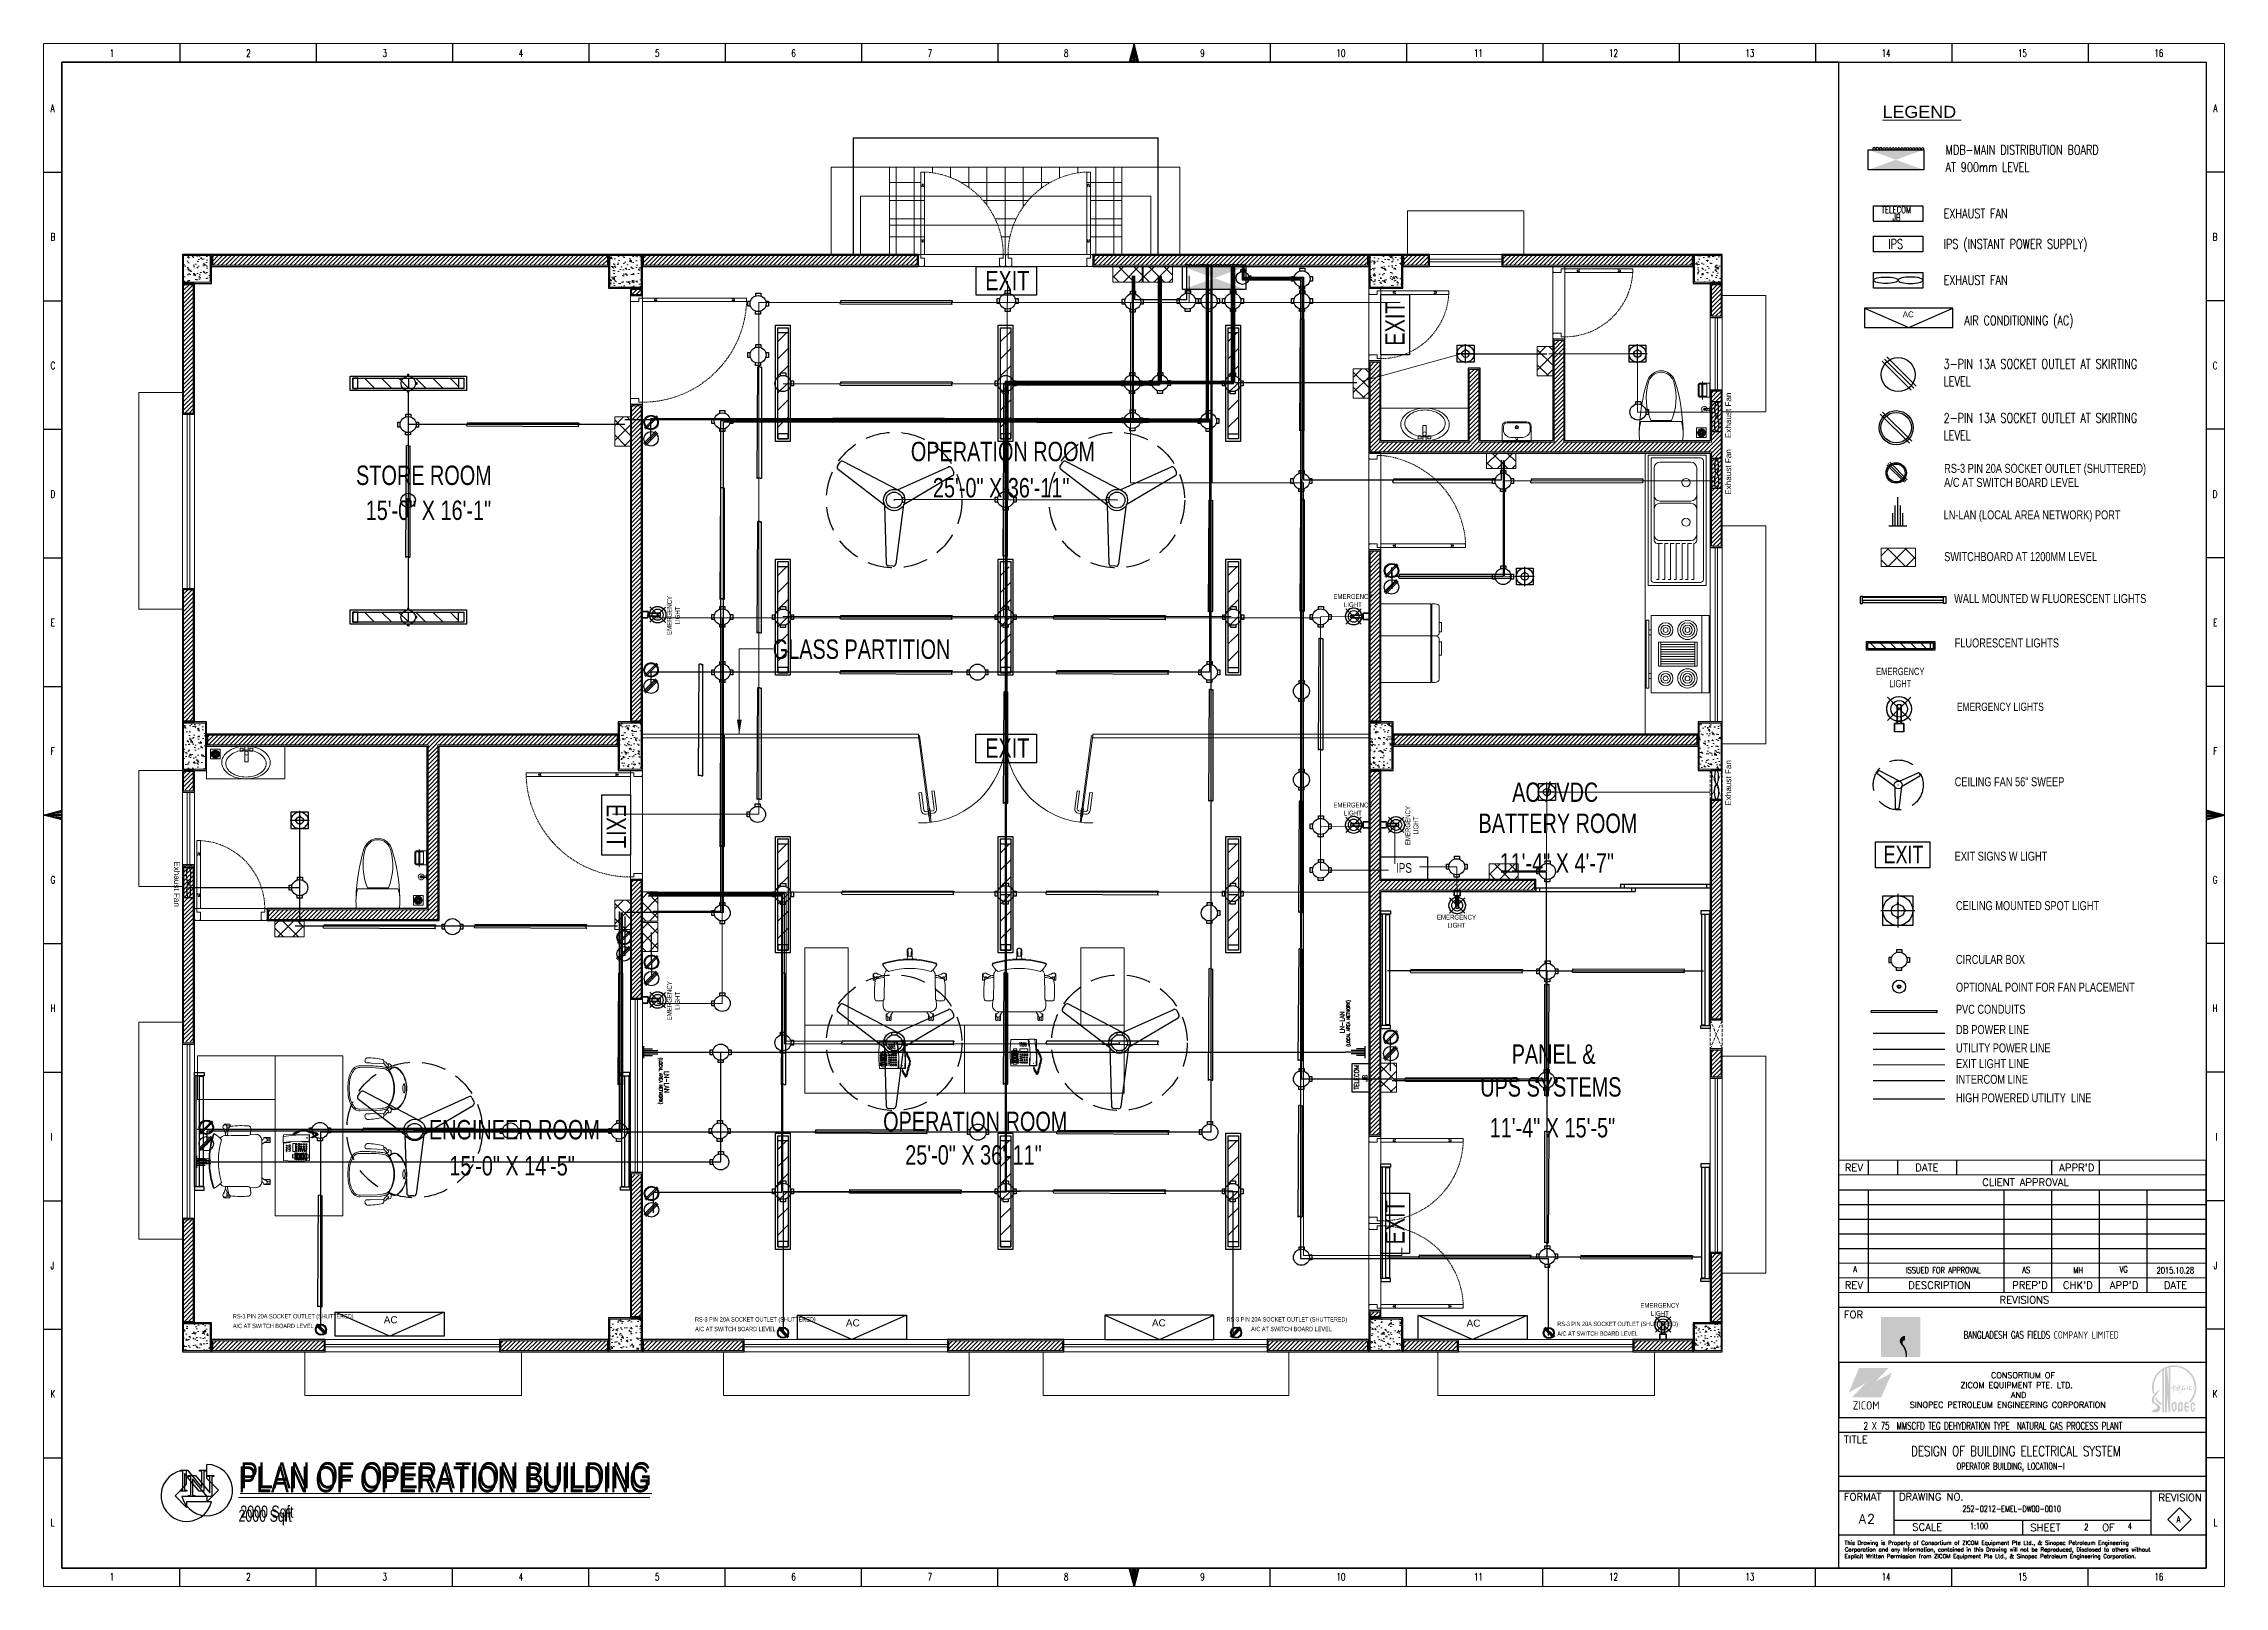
# Model space of a CAD drawing. Header units: inches. Extents: x 1445 to 3588, y -22 to 615.
# Drawn here: x 1445 to 2346, y -22 to 615 of the extents above; entities that cross this region are included whole.
import ezdxf
from ezdxf.enums import TextEntityAlignment as Align

# ---------------------------------------------------------------- set-up
doc = ezdxf.new("R2010")
doc.units = ezdxf.units.IN
doc.header["$MEASUREMENT"] = 0
for name, pattern in [('CENTER', [2, 1.25, -0.25, 0.25, -0.25]), ('DASH', [0.35, 0.25, -0.1]), ('DASHED', [0.75, 0.5, -0.25]), ('XREF-GROUND-A1$0$HIDDEN2', [0.1875, 0.125, -0.0625])]:
    doc.linetypes.add(name, pattern=pattern)
doc.layers.get('Defpoints').update_dxf_attribs({"lineweight": 0})
for name, color, linetype in [('Cables', 7, 'Continuous'), ('COLLUM', 1, 'Continuous'), ('dimention', 7, 'Continuous'), ('Exhaust Fans', 7, 'Continuous'), ('HVAC', 44, 'Continuous'), ('Layer 1', 7, 'Continuous'), ('Lights', 7, 'Continuous'), ('Panels', 1, 'Continuous'), ('Plant Layout', 7, 'Continuous'), ('Sockets', 7, 'Continuous'), ('TEG BORDER', 7, 'Continuous'), ('wall 05', 252, 'Continuous')]:
    doc.layers.add(name, color=color, linetype=linetype)
for name, color, linetype, lineweight in [('DOOR', 115, 'Continuous', 15), ('DOOR_GLASS', 144, 'Continuous', 15), ('E-CF-Ceiling-Fan', 42, 'Continuous', 30), ('E-LAN', 6, 'Continuous', 30), ('E-Legend', 7, 'Continuous', 30), ('E-MDB', 1, 'Continuous', 30), ('E-WTL-Wall-Tube-Light', 7, 'Continuous', 30), ('Glass', 5, 'Continuous', 9), ('HACTH', 8, 'Continuous', 9), ('I-WC----EXST', 7, 'Continuous', 15), ('I-WC----N', 7, 'Continuous', 15), ('ID-FURN', 7, 'Continuous', 15), ('MARKER', 171, 'Continuous', 15), ('Plaster Line', 252, 'Continuous', 15), ('railing', 232, 'Continuous', 15), ('Stair', 86, 'Continuous', 18), ('Sunshed', 5, 'Continuous', 15), ('Switchboard', 30, 'Continuous', 13), ('Text', 252, 'Continuous', 15), ('WINDOW', 140, 'Continuous', 9)]:
    doc.layers.add(name, color=color, linetype=linetype, lineweight=lineweight)
doc.styles.add('1', font='isocp.shx')
doc.styles.add('HZTXT', font='simplexs.shx', dxfattribs={"width": 0.7, "bigfont": 'hztxt.shx'})
doc.styles.get("Standard").update_dxf_attribs({"font": 'arial.ttf'})
doc.styles.add('Swiss721', font='swisscl.ttf')
doc.styles.add('TAVE1', font='ROMANS.shx', dxfattribs={"width": 0.75})
doc.styles.add('TEG BORDER', font='txt_qlt.shx', dxfattribs={"width": 0.7, "bigfont": 'hztxt.shx'})
doc.styles.add('TIMES', font='ARIALN.TTF')
doc.styles.add('XREF-GROUND-A1$0$ATTR', font='romans.shx', dxfattribs={"width": 0.8, "height": 1.2})
pattern_1 = [(90, (-126242.502, -171177.424), (-7.5, 1e-15), []), (180, (-126242.502, -171177.424), (-1e-15, -7.5), [])]
pattern_2 = [(50, (-408960.4376, -241892.552), (5.37945137, -0.470641012), [0.5625, -6.1875]), (355, (-408960.4376, -241892.552), (-1.040635, 5.641441), [0.45, -4.95]), (100.4514, (-408959.9893, -241892.5913), (4.338820363, 5.170796565), [0.478051425, -5.25856584]), (46.1842, (-408960.4376, -241891.052), (8.004307865, -1.24139261), [0.84375, -9.28125]), (96.6356, (-408959.7705, -241891.1555), (7.00997029, 7.30588403), [0.71707716, -7.8878475]), (351.1842, (-408960.4376, -241891.052), (7.00996459, 7.3058895), [0.675, -7.425]), (21, (-408959.6876, -241891.427), (4.47680289, -3.01964168), [0.5625, -6.1875]), (326, (-408959.6876, -241891.427), (1.82486499, 5.43862534), [0.45, -4.95]), (71.4514, (-408959.3145, -241891.6787), (6.301669714, 2.418978725), [0.478051425, -5.25856584]), (37.5, (-408960.4376, -241892.552), (0.091198915, 2.496703904), [0, -4.89, 0, -5.025, 0, -4.96875]), (7.5, (-408960.4376, -241892.552), (1.973021531, 2.958087839), [0, -2.865, 0, -4.7775, 0, -1.89375]), (327.5, (-408962.11, -241892.552), (4.003668271, -0.169161538), [0, -1.875, 0, -5.85, 0, -7.7625]), (317.5, (-408962.86, -241892.552), (4.37389627, 0.750787367), [0, -2.4375, 0, -3.885, 0, -5.5125])]
pattern_3 = [(45, (-408960.4376, -241892.552), (-0.8838834765, 0.8838834765), [])]
pattern_4 = [(45, (-139230.6271, -171287.0714), (-0.8838834765, 0.8838834765), [])]

msp = doc.modelspace()

# ---------------------------------------------------------------- texts
for rotation, p in [(90, (2142.4, 451.99)), (90, (2142.4, 428.61)), (90, (2142.4, 300.28)), (270, (1499.28, 277.28))]:
    msp.add_text('Exhaust Fan', height=2.3967, rotation=rotation).set_placement(p)
at = {"color": 0, "lineweight": -3, "style": 'TAVE1', "width": 0.75}
for s, height, p in [('DESIGN OF BUILDING ELECTRICAL SYSTEM', 4.1493, (2216.71, 31.75)), ('OPERATOR BUILDING, LOCATION-I', 2.6555, (2235.53, 26.26)), ('252-0212-EMEL-DW00-0010', 2.5933, (2237.93, 8.69)), ('1:100', 2.593, (2240.99, 1.57)), ('2', 2.59, (2288.28, 1.15)), ('4', 2.59, (2306.27, 1.57))]:
    msp.add_text(s, height=height, dxfattribs=at).set_placement(p)
at = {"layer": 'E-LAN', "lineweight": 0, "style": 'TAVE1', "width": 0.75}
for s, height, rotation, p in [('(LOCAL AREA NETWORK)', 1.3659, 90, (1984.93, 200.75)), ('LN-LAN', 1.951, 90, (1982.76, 206.35)), ('(LOCAL AREA NETWORK)', 1.3659, 270, (1699.61, 196.25)), ('LN-LAN', 1.951, 270, (1701.78, 190.66))]:
    msp.add_text(s, height=height, rotation=rotation, dxfattribs=at).set_placement(p)
at = {"layer": 'E-LAN', "color": 0, "lineweight": -3, "style": 'TAVE1', "width": 0.75}
for s, p in [('TELECOM', (1988.68, 183.05)), ('JB', (1992.11, 186.38))]:
    msp.add_text(s, height=1.951, rotation=90, dxfattribs=at).set_placement(p)
at = {"layer": 'E-Legend', "lineweight": 0, "style": 'TIMES', "width": 1.3}
msp.add_text('%%ULEGEND ', height=4.972, dxfattribs=at).set_placement((2204.9, 584.2))
at = {"layer": 'E-MDB', "color": 0, "lineweight": 0, "style": 'TAVE1', "width": 0.75}
for s, height, p in [('MDB-MAIN DISTRIBUTION BOARD', 3.9061, (2230.96, 569.07)), ('AT 900mm LEVEL', 3.9061, (2230.96, 561.87)), ('TELECOM ', 2.734, (2204.54, 544.92)), ('JB', 2.734, (2209.1, 541.7)), ('EXHAUST FAN', 3.9061, (2230.14, 542.74)), ('IPS', 3.906, (2207.29, 530.19)), ('IPS (INSTANT POWER SUPPLY)', 3.9061, (2230.14, 530.19)), ('EXHAUST FAN', 3.9061, (2230.14, 515.28)), ('AIR CONDITIONING (AC)', 3.9061, (2238.72, 498.63)), ('3-PIN 13A SOCKET OUTLET AT SKIRTING', 3.9061, (2230.14, 480.66)), ('LEVEL', 3.906, (2230.14, 473.46)), ('2-PIN 13A SOCKET OUTLET AT SKIRTING', 3.9061, (2230.14, 458.37)), ('LEVEL', 3.906, (2230.14, 451.17)), ('A', 2.59, (2326.43, 4.36))]:
    msp.add_text(s, height=height, dxfattribs=at).set_placement(p)
at = {"layer": 'HVAC'}
for height, p in [(2.377, (2213.24, 501.92)), (2.935, (1585.92, 86.57)), (2.935, (1776.78, 85.3)), (2.935, (1903.18, 85.3)), (2.935, (2033.14, 85.17))]:
    msp.add_text('AC', height=height, dxfattribs=at).set_placement(p)
at = {"layer": 'Sockets', "color": 0, "style": 'Swiss721'}
for s, height, p in [('RS-3 PIN 20A SOCKET OUTLET (SHUTTERED)', 3.7068, (2230.38, 437.65)), ('A/C AT SWITCH BOARD LEVEL', 3.7068, (2230.38, 431.86)), ('LN-LAN (LOCAL AREA NETWORK) PORT', 3.7068, (2230.16, 418.47)), ('SWITCHBOARD AT 1200MM LEVEL', 3.7068, (2230.38, 401.22)), ('WALL MOUNTED W FLUORESCENT LIGHTS ', 3.7068, (2234.5, 383.92)), ('FLUORESCENT LIGHTS ', 3.7068, (2234.73, 365.59)), ('EMERGENCY LIGHTS', 3.3899, (2235.64, 339.41)), ('CEILING FAN 56" SWEEP', 3.7068, (2234.73, 308.27)), ('EXIT SIGNS W LIGHT', 3.7068, (2234.73, 277.56)), ('CEILING MOUNTED SPOT LIGHT', 3.7068, (2235.25, 257.14)), ('CIRCULAR BOX', 3.7068, (2235.25, 234.91)), ('OPTIONAL POINT FOR FAN PLACEMENT', 3.7068, (2235.25, 223.46)), ('PVC CONDUITS', 3.7068, (2235.25, 214.36)), ('DB POWER LINE', 3.7068, (2235.25, 205.96)), ('UTILITY POWER LINE', 3.7068, (2235.25, 198.4)), ('EXIT LIGHT LINE', 3.7068, (2235.25, 191.92)), ('INTERCOM LINE', 3.7068, (2235.25, 185.44)), ('HIGH POWERED UTILITY  LINE', 3.7068, (2235.25, 177.8))]:
    msp.add_text(s, height=height, dxfattribs=at).set_placement(p)
at = {"layer": 'Sockets', "color": 3, "style": 'Swiss721'}
for s, p in [('RS-3 PIN 20A SOCKET OUTLET (SHUTTERED)', (1523.61, 88.59)), ('A/C AT SWITCH BOARD LEVEL', (1523.61, 84.58)), ('A/C AT SWITCH BOARD LEVEL', (1714.47, 83.31)), ('RS-3 PIN 20A SOCKET OUTLET (SHUTTERED)', (1714.47, 87.31)), ('RS-3 PIN 20A SOCKET OUTLET (SHUTTERED)', (1934.03, 87.31)), ('A/C AT SWITCH BOARD LEVEL', (1944.16, 83.31)), ('A/C AT SWITCH BOARD LEVEL', (2070.61, 81.42)), ('RS-3 PIN 20A SOCKET OUTLET (SHUTTERED)', (2070.61, 85.43))]:
    msp.add_text(s, height=1.8137, dxfattribs=at).set_placement(p)
at = {"layer": 'Text', "style": 'Swiss721'}
for s, p in [('OPERATION ROOM', (1841.64, 446.48)), ('OPERATION ROOM', (1841.64, 446.48)), ('STORE ROOM', (1602.49, 436.65)), ('STORE ROOM', (1602.49, 436.65)), ('GLASS PARTITION', (1783.25, 364.88)), ('GLASS PARTITION', (1783.25, 364.88)), ('AC / VDC ', (2070.87, 305.98)), ('AC / VDC ', (2070.87, 305.98)), ('BATTERY ROOM', (2070.87, 292.98)), ('BATTERY ROOM', (2070.87, 292.98)), (' PANEL &', (2067.94, 197.67)), (' PANEL &', (2067.94, 197.67)), ('UPS SYSTEMS', (2067.94, 184.17)), ('UPS SYSTEMS', (2067.94, 184.17)), ('OPERATION ROOM', (1830.21, 169.93)), ('OPERATION ROOM', (1830.21, 169.93)), ('ENGINEER ROOM', (1639.86, 166.51)), ('ENGINEER ROOM', (1639.86, 166.51))]:
    msp.add_text(s, height=8, dxfattribs=at).set_placement(p, align=Align.MIDDLE)
at = {"layer": 'Text', "color": 4, "style": 'Swiss721'}
for s, insert, char_height, width, attachment_point in [('EXIT ', (1843.45, 521.04), 8, 62.6303, 2), ('EMERGENCY LIGHT ', (1986.18, 382.23), 2, 15.6576, 8), ('EMERGENCY LIGHT ', (2212.26, 357.18), 3.0139, 23.5954, 2), ('EXIT ', (1843.43, 328.04), 8, 62.6303, 2), ('EMERGENCY LIGHT ', (1986.18, 296.16), 2, 15.6576, 8), ('EXIT ', (2213.6, 283.71), 7.2, 56.3673, 2), ('EMERGENCY LIGHT ', (2028.96, 255.22), 2, 15.6576, 2), ('EMERGENCY LIGHT ', (2112.96, 94.97), 2, 15.6576, 2)]:
    msp.add_mtext(s, dxfattribs=dict(at, insert=insert, char_height=char_height, width=width, attachment_point=attachment_point))
at = {"layer": 'Text', "color": 4, "attachment_point": 2, "style": 'Swiss721'}
for s, insert, char_height, width, rotation in [('EXIT ', (1999.53, 499.28), 8, 62.6303, 90), ('EMERGENCY LIGHT ', (1702.86, 378.8), 2, 15.6576, 89.71881), ('EXIT ', (1685.96, 291.88), 8, 62.6303, 270), ('EMERGENCY LIGHT ', (2007.86, 292.04), 2, 15.6576, 90), ('EMERGENCY LIGHT ', (1702.86, 219.73), 2, 15.6576, 89.71881), ('EXIT ', (1999.53, 128.28), 8, 62.6303, 90)]:
    msp.add_mtext(s, dxfattribs=dict(at, insert=insert, char_height=char_height, width=width, rotation=rotation))
at = {"layer": 'Text', "style": 'Swiss721'}
for s, insert, char_height, width, attachment_point in [('\\A1;25\'-0" X 36\'-11"', (1840.91, 431.46), 8, 92.0323, 5), ('\\A1;25\'-0" X 36\'-11"', (1840.91, 431.46), 8, 92.0323, 5), ('\\A1;15\'-0" X 16\'-1"', (1604.34, 422.16), 8, 93.582, 5), ('\\A1;15\'-0" X 16\'-1"', (1604.34, 422.16), 8, 93.582, 5), ('\\A1;11\'-4" X 4\'-7"', (2070.39, 280.65), 8, 62.6303, 2), ('\\A1;11\'-4" X 4\'-7"', (2070.39, 280.65), 8, 62.6303, 2), ('\\A1;11\'-4" X 15\'-5"', (2068.58, 171.31), 8, 62.6303, 2), ('\\A1;11\'-4" X 15\'-5"', (2068.58, 171.31), 8, 62.6303, 2), ('\\A1;15\'-0" X 14\'-5"', (1638.9, 155.6), 8, 62.6303, 2), ('\\A1;15\'-0" X 14\'-5"', (1638.9, 155.6), 8, 62.6303, 2), ('\\A1;25\'-0" X 36\'-11"', (1829.47, 160.09), 8, 62.6303, 2), ('\\A1;25\'-0" X 36\'-11"', (1829.47, 160.09), 8, 62.6303, 2), ('{\\LPLAN OF OPERATION BUILDING\\H0.4658x;\\l  \\P2000 Sqft}', (1525.91, 27.55), 10.7333, 176.7295, 1), ('{\\LPLAN OF OPERATION BUILDING\\H0.4658x;\\l  \\P2000 Sqft}', (1526.66, 29.21), 10.7333, 176.7295, 1)]:
    msp.add_mtext(s, dxfattribs=dict(at, insert=insert, char_height=char_height, width=width, attachment_point=attachment_point))
at = {"layer": 'Text', "color": 0, "insert": (2007.26, 276.56), "char_height": 4, "width": 31.3151, "attachment_point": 2, "style": 'Swiss721'}
msp.add_mtext('IPS', dxfattribs=at)

# ---------------------------------------------------------------- blocks, each defined once
blk = doc.blocks.new('A$C6B9F22C7')
at = {"layer": 'DOOR_GLASS', "lineweight": 9}
for p, q in [((30.04, 10.46), (22.73, 9.48)), ((22.88, 8.43), (22.73, 9.48)), ((30.18, 9.4), (22.88, 8.43)), ((30.75, 5.15), (23.44, 4.18)), ((23.44, 4.18), (23.58, 3.12)), ((30.89, 4.1), (23.58, 3.12)), ((33.22, 8.09), (30, 7.66)), ((30, 7.66), (30.02, 7.47)), ((30.02, 7.47), (33.25, 7.9)), ((30.09, 6.98), (33.32, 7.41)), ((30.12, 6.78), (30.09, 6.98)), ((33.34, 7.21), (30.12, 6.78)), ((31.08, 7.81), (30.95, 8.82)), ((31.2, 6.93), (31.33, 5.92)), ((32.14, 7.95), (32.01, 8.96)), ((32.26, 7.07), (32.39, 6.06)), ((33.25, 7.9), (33.22, 8.09)), ((33.32, 7.41), (33.34, 7.21))]:
    blk.add_line(p, q, dxfattribs=at)
at = {"layer": 'DOOR_GLASS'}
blk.add_lwpolyline([(0, 2.96), (35.68, 7.72), (35.62, 8.22), (-0.07, 3.45)], close=True, dxfattribs=at)
blk.add_arc((0.83, 3.79), 35.18, 358.64154, 91.35293, dxfattribs=at)
at = {"layer": 'DOOR_GLASS', "lineweight": 9}
for centre, major_axis, start_param, end_param in [((30.27, 8.73), (-1.39, 1.06), 3.926991, 5.497787), ((30.27, 8.73), (-0.412, -0.54), 2.356194, 3.926991), ((30.66, 5.83), (-0.54, 0.412), 2.356194, 3.926991), ((30.66, 5.83), (-1.06, -1.39), 0.785398, 2.356194)]:
    blk.add_ellipse(centre, major_axis=major_axis, ratio=1, start_param=start_param, end_param=end_param, dxfattribs=at)
blk = doc.blocks.new('CF')
for p, q in [((-23.84, 14.22), (-22.76, 15.89)), ((-4.07, -2.11), (-23.55, 12.84)), ((1.35, 4.29), (-21.39, 16.19)), ((1.35, 4.29), (22.9, 13.97)), ((3.87, -1.9), (24.71, 10.43)), ((24.1, 13.48), (25.01, 11.71)), ((-4.07, -2.11), (-3.33, -26.62)), ((3.87, -1.9), (0.65, -26.82)), ((-0.39, -27.76), (-2.38, -27.66))]:
    blk.add_line(p, q)
for radius in [4.48, 0.0888]:
    blk.add_circle((0, 0), radius)
for centre, radius, start, end in [((-23.01, 13.68), 0.996, 147.13508, 237.13508), ((-21.93, 15.35), 0.996, 57.13508, 147.13508), ((23.21, 13.03), 0.996, 27.13508, 117.13508), ((24.09, 11.25), 1.03, 299.25484, 26.43573), ((-2.33, -26.67), 0.996, 177.13508, 267.13508), ((-0.34, -26.77), 0.996, 267.13508, 357.13508)]:
    blk.add_arc(centre, radius, start, end)
blk = doc.blocks.new('SINOPEC LOGO')
at = {"layer": 'TEG BORDER'}
h = blk.add_hatch(color=1, dxfattribs=at)
h.dxf.hatch_style = 1
h.paths.add_polyline_path([(-5, -2.39), (-5.23, -2.92, 0.099423), (-3.62, -4.67), (-3.59, -4.11, -0.100238)])
edge = h.paths.add_edge_path()
edge.add_spline(control_points=[(-3.04, 4.96), (-3.04, 4.96), (-3.03, 4.97), (-3.03, 4.97)], knot_values=[0.518447, 0.518447, 0.518447, 0.518447, 0.528849, 0.528849, 0.528849, 0.528849], degree=3, periodic=0)
edge.add_spline(control_points=[(-2.81, 5.1), (-2.89, 5.05), (-2.96, 5.02), (-3.03, 4.97)], knot_values=[0.528849, 0.528849, 0.528849, 0.528849, 0.666667, 0.666667, 0.666667, 0.666667], degree=3, periodic=0)
edge.add_arc((-0.06, 0.23), 5.59, 114.35674, 122.02967, ccw=False)
edge.add_spline(control_points=[(-2.38, 5.32), (-2.34, 5.34), (-2.29, 5.36), (-2.25, 5.38)], knot_values=[0.181722, 0.181722, 0.181722, 0.181722, 0.220586, 0.220586, 0.220586, 0.220586], degree=3, periodic=0)
edge.add_spline(control_points=[(-2.25, 5.38), (-2.22, 5.39), (-2.19, 5.4), (-2.17, 5.41)], knot_values=[0.220586, 0.220586, 0.220586, 0.220586, 0.243846, 0.243846, 0.243846, 0.243846], degree=3, periodic=0)
edge.add_spline(control_points=[(-2.17, 5.41), (-2.15, 5.42), (-2.14, 5.42), (-2.12, 5.43)], knot_values=[0.243846, 0.243846, 0.243846, 0.243846, 0.256407, 0.256407, 0.256407, 0.256407], degree=3, periodic=0)
edge.add_arc((-0.06, 0.23), 5.59, 104.13884, 111.73074, ccw=False)
edge.add_spline(control_points=[(-1.42, 5.66), (-1.38, 5.67), (-1.33, 5.68), (-1.28, 5.69)], knot_values=[0.608101, 0.608101, 0.608101, 0.608101, 0.651061, 0.651061, 0.651061, 0.651061], degree=3, periodic=0)
edge.add_spline(control_points=[(-1.28, 5.69), (-1.24, 5.7), (-1.21, 5.71), (-1.17, 5.71)], knot_values=[0.651061, 0.651061, 0.651061, 0.651061, 0.681752, 0.681752, 0.681752, 0.681752], degree=3, periodic=0)
edge.add_arc((-0.06, 0.23), 5.59, -44.52704, 101.50969, ccw=False)
edge.add_line((3.93, -3.69), (4.24, -4.02))
edge.add_arc((-0.06, 0.21), 6.04, 315.50355, 558.62016)
edge.add_line((-5.78, -1.71), (-5.46, -1.23))
edge.add_arc((-0.06, 0.23), 5.59, 122.25108, 195.11092, ccw=False)
h = blk.add_hatch(color=5, dxfattribs=at)
h.dxf.hatch_style = 1
edge = h.paths.add_edge_path()
edge.add_spline(control_points=[(-5.31, -2.27), (-5.2, -2.08), (-5.09, -1.9), (-4.97, -1.73)], knot_values=[0.371345, 0.371345, 0.371345, 0.371345, 0.382142, 0.382142, 0.382142, 0.382142], degree=3, periodic=0)
edge.add_spline(control_points=[(-4.97, -1.73), (-4.8, -1.5), (-4.63, -1.27), (-4.43, -1.06)], knot_values=[0.382142, 0.382142, 0.382142, 0.382142, 0.396572, 0.396572, 0.396572, 0.396572], degree=3, periodic=0)
edge.add_spline(control_points=[(-4.43, -1.06), (-4.3, -0.91), (-4.15, -0.77), (-3.99, -0.65)], knot_values=[0.396572, 0.396572, 0.396572, 0.396572, 0.406779, 0.406779, 0.406779, 0.406779], degree=3, periodic=0)
edge.add_spline(control_points=[(-3.99, -0.65), (-3.88, -0.58), (-3.76, -0.51), (-3.65, -0.44)], knot_values=[0.406779, 0.406779, 0.406779, 0.406779, 0.413478, 0.413478, 0.413478, 0.413478], degree=3, periodic=0)
edge.add_spline(control_points=[(-3.65, -0.44), (-3.65, -0.44), (-3.64, -0.43), (-3.64, -0.43)], knot_values=[0.413478, 0.413478, 0.413478, 0.413478, 0.413739, 0.413739, 0.413739, 0.413739], degree=3, periodic=0)
edge.add_spline(control_points=[(-3.64, -0.43), (-3.61, -0.4), (-3.77, -0.44), (-3.83, -0.45)], knot_values=[0.413739, 0.413739, 0.413739, 0.413739, 0.416897, 0.416897, 0.416897, 0.416897], degree=3, periodic=0)
edge.add_spline(control_points=[(-3.83, -0.45), (-3.97, -0.49), (-4.12, -0.52), (-4.25, -0.59)], knot_values=[0.416897, 0.416897, 0.416897, 0.416897, 0.424496, 0.424496, 0.424496, 0.424496], degree=3, periodic=0)
edge.add_spline(control_points=[(-4.25, -0.59), (-4.46, -0.69), (-4.63, -0.82), (-4.81, -0.96)], knot_values=[0.424496, 0.424496, 0.424496, 0.424496, 0.435746, 0.435746, 0.435746, 0.435746], degree=3, periodic=0)
edge.add_spline(control_points=[(-4.81, -0.96), (-5.03, -1.16), (-5.24, -1.35), (-5.43, -1.58)], knot_values=[0.435746, 0.435746, 0.435746, 0.435746, 0.450513, 0.450513, 0.450513, 0.450513], degree=3, periodic=0)
edge.add_spline(control_points=[(-5.43, -1.58), (-5.59, -1.76), (-5.72, -1.95), (-5.84, -2.17)], knot_values=[0.450513, 0.450513, 0.450513, 0.450513, 0.462599, 0.462599, 0.462599, 0.462599], degree=3, periodic=0)
edge.add_spline(control_points=[(-5.84, -2.17), (-5.95, -2.36), (-6.02, -2.56), (-6.08, -2.77)], knot_values=[0.462599, 0.462599, 0.462599, 0.462599, 0.473591, 0.473591, 0.473591, 0.473591], degree=3, periodic=0)
edge.add_spline(control_points=[(-6.08, -2.77), (-6.12, -2.91), (-6.14, -3.06), (-6.15, -3.2)], knot_values=[0.473591, 0.473591, 0.473591, 0.473591, 0.480902, 0.480902, 0.480902, 0.480902], degree=3, periodic=0)
edge.add_spline(control_points=[(-6.15, -3.2), (-6.16, -3.38), (-6.15, -3.56), (-6.11, -3.73)], knot_values=[0.480902, 0.480902, 0.480902, 0.480902, 0.489947, 0.489947, 0.489947, 0.489947], degree=3, periodic=0)
edge.add_spline(control_points=[(-6.11, -3.73), (-6.08, -3.83), (-6.05, -3.91), (-5.98, -3.99)], knot_values=[0.489947, 0.489947, 0.489947, 0.489947, 0.494785, 0.494785, 0.494785, 0.494785], degree=3, periodic=0)
edge.add_spline(control_points=[(-5.98, -3.99), (-5.91, -4.08), (-5.84, -4.14), (-5.75, -4.2)], knot_values=[0.494785, 0.494785, 0.494785, 0.494785, 0.5, 0.5, 0.5, 0.5], degree=3, periodic=0)
edge.add_spline(control_points=[(-5.75, -4.2), (-5.64, -4.26), (-5.52, -4.33), (-5.41, -4.39)], knot_values=[0.5, 0.5, 0.5, 0.5, 0.551101, 0.551101, 0.551101, 0.551101], degree=3, periodic=0)
edge.add_spline(control_points=[(-5.41, -4.39), (-5.28, -4.47), (-5.16, -4.55), (-5.03, -4.62)], knot_values=[0.551101, 0.551101, 0.551101, 0.551101, 0.609581, 0.609581, 0.609581, 0.609581], degree=3, periodic=0)
edge.add_spline(control_points=[(-5.03, -4.62), (-4.92, -4.69), (-4.83, -4.79), (-4.77, -4.91)], knot_values=[0.609581, 0.609581, 0.609581, 0.609581, 0.65984, 0.65984, 0.65984, 0.65984], degree=3, periodic=0)
edge.add_spline(control_points=[(-4.77, -4.91), (-4.75, -4.94), (-4.75, -4.98), (-4.74, -5.02)], knot_values=[0.65984, 0.65984, 0.65984, 0.65984, 0.674235, 0.674235, 0.674235, 0.674235], degree=3, periodic=0)
edge.add_spline(control_points=[(-4.74, -5.02), (-4.73, -5.12), (-4.71, -5.23), (-4.72, -5.34)], knot_values=[0.674235, 0.674235, 0.674235, 0.674235, 0.716277, 0.716277, 0.716277, 0.716277], degree=3, periodic=0)
edge.add_spline(control_points=[(-4.72, -5.34), (-4.72, -5.43), (-4.78, -5.52), (-4.85, -5.6)], knot_values=[0.716277, 0.716277, 0.716277, 0.716277, 0.754274, 0.754274, 0.754274, 0.754274], degree=3, periodic=0)
edge.add_spline(control_points=[(-4.85, -5.6), (-4.93, -5.68), (-5.01, -5.74), (-5.11, -5.76)], knot_values=[0.754274, 0.754274, 0.754274, 0.754274, 0.793996, 0.793996, 0.793996, 0.793996], degree=3, periodic=0)
edge.add_spline(control_points=[(-5.11, -5.76), (-5.17, -5.76), (-5.23, -5.76), (-5.29, -5.76)], knot_values=[0.793996, 0.793996, 0.793996, 0.793996, 0.817301, 0.817301, 0.817301, 0.817301], degree=3, periodic=0)
edge.add_spline(control_points=[(-5.29, -5.76), (-5.37, -5.77), (-5.45, -5.75), (-5.54, -5.76)], knot_values=[0.817301, 0.817301, 0.817301, 0.817301, 0.849908, 0.849908, 0.849908, 0.849908], degree=3, periodic=0)
edge.add_spline(control_points=[(-5.54, -5.76), (-5.54, -5.76), (-5.55, -5.76), (-5.55, -5.76)], knot_values=[0.849908, 0.849908, 0.849908, 0.849908, 0.852511, 0.852511, 0.852511, 0.852511], degree=3, periodic=0)
edge.add_spline(control_points=[(-5.55, -5.76), (-5.83, -6.02), (-6.11, -6.27), (-6.39, -6.52)], knot_values=[0.852511, 0.852511, 0.852511, 0.852511, 0.999992, 0.999992, 0.999992, 0.999992], degree=3, periodic=0)
edge.add_spline(control_points=[(-6.39, -6.52), (-5.74, -6.52), (-5.08, -6.53), (-4.42, -6.53)], knot_values=[0.000011, 0.000011, 0.000011, 0.000011, 0.282273, 0.282273, 0.282273, 0.282273], degree=3, periodic=0)
edge.add_spline(control_points=[(-4.42, -6.53), (-4.36, -6.47), (-4.3, -6.4), (-4.24, -6.33)], knot_values=[0.282273, 0.282273, 0.282273, 0.282273, 0.286842, 0.286842, 0.286842, 0.286842], degree=3, periodic=0)
edge.add_spline(control_points=[(-4.24, -6.33), (-4.16, -6.25), (-4.09, -6.16), (-4.03, -6.07)], knot_values=[0.286842, 0.286842, 0.286842, 0.286842, 0.292521, 0.292521, 0.292521, 0.292521], degree=3, periodic=0)
edge.add_spline(control_points=[(-4.03, -6.07), (-3.99, -6), (-3.96, -5.93), (-3.92, -5.85)], knot_values=[0.292521, 0.292521, 0.292521, 0.292521, 0.296552, 0.296552, 0.296552, 0.296552], degree=3, periodic=0)
edge.add_spline(control_points=[(-3.92, -5.85), (-3.9, -5.8), (-3.88, -5.75), (-3.86, -5.69)], knot_values=[0.296552, 0.296552, 0.296552, 0.296552, 0.299454, 0.299454, 0.299454, 0.299454], degree=3, periodic=0)
edge.add_spline(control_points=[(-3.86, -5.69), (-3.84, -5.61), (-3.84, -5.53), (-3.84, -5.45)], knot_values=[0.299454, 0.299454, 0.299454, 0.299454, 0.303521, 0.303521, 0.303521, 0.303521], degree=3, periodic=0)
edge.add_spline(control_points=[(-3.84, -5.45), (-3.85, -5.35), (-3.86, -5.26), (-3.89, -5.16)], knot_values=[0.303521, 0.303521, 0.303521, 0.303521, 0.308536, 0.308536, 0.308536, 0.308536], degree=3, periodic=0)
edge.add_spline(control_points=[(-3.89, -5.16), (-3.92, -5.06), (-3.96, -4.98), (-4.01, -4.89)], knot_values=[0.308536, 0.308536, 0.308536, 0.308536, 0.313509, 0.313509, 0.313509, 0.313509], degree=3, periodic=0)
edge.add_spline(control_points=[(-4.01, -4.89), (-4.08, -4.78), (-4.15, -4.68), (-4.23, -4.58)], knot_values=[0.313509, 0.313509, 0.313509, 0.313509, 0.319885, 0.319885, 0.319885, 0.319885], degree=3, periodic=0)
edge.add_spline(control_points=[(-4.23, -4.58), (-4.35, -4.43), (-4.48, -4.28), (-4.65, -4.21)], knot_values=[0.319885, 0.319885, 0.319885, 0.319885, 0.329467, 0.329467, 0.329467, 0.329467], degree=3, periodic=0)
edge.add_spline(control_points=[(-4.65, -4.21), (-4.78, -4.15), (-4.92, -4.11), (-5.05, -4.05)], knot_values=[0.329467, 0.329467, 0.329467, 0.329467, 0.336554, 0.336554, 0.336554, 0.336554], degree=3, periodic=0)
edge.add_spline(control_points=[(-5.05, -4.05), (-5.14, -4.02), (-5.23, -3.98), (-5.31, -3.95)], knot_values=[0.336554, 0.336554, 0.336554, 0.336554, 0.341408, 0.341408, 0.341408, 0.341408], degree=3, periodic=0)
edge.add_spline(control_points=[(-5.31, -3.95), (-5.36, -3.93), (-5.4, -3.88), (-5.43, -3.83)], knot_values=[0.341408, 0.341408, 0.341408, 0.341408, 0.34417, 0.34417, 0.34417, 0.34417], degree=3, periodic=0)
edge.add_spline(control_points=[(-5.43, -3.83), (-5.47, -3.77), (-5.49, -3.7), (-5.5, -3.63)], knot_values=[0.34417, 0.34417, 0.34417, 0.34417, 0.347829, 0.347829, 0.347829, 0.347829], degree=3, periodic=0)
edge.add_spline(control_points=[(-5.5, -3.63), (-5.52, -3.53), (-5.53, -3.44), (-5.54, -3.34)], knot_values=[0.347829, 0.347829, 0.347829, 0.347829, 0.352673, 0.352673, 0.352673, 0.352673], degree=3, periodic=0)
edge.add_spline(control_points=[(-5.54, -3.34), (-5.54, -3.24), (-5.54, -3.13), (-5.53, -3.03)], knot_values=[0.352673, 0.352673, 0.352673, 0.352673, 0.357934, 0.357934, 0.357934, 0.357934], degree=3, periodic=0)
edge.add_spline(control_points=[(-5.53, -3.03), (-5.52, -2.92), (-5.51, -2.82), (-5.48, -2.71)], knot_values=[0.357934, 0.357934, 0.357934, 0.357934, 0.363394, 0.363394, 0.363394, 0.363394], degree=3, periodic=0)
edge.add_spline(control_points=[(-5.48, -2.71), (-5.45, -2.56), (-5.38, -2.41), (-5.31, -2.27)], knot_values=[0.363394, 0.363394, 0.363394, 0.363394, 0.371345, 0.371345, 0.371345, 0.371345], degree=3, periodic=0)
edge = h.paths.add_edge_path()
edge.add_spline(control_points=[(-2.81, 5.1), (-2.88, 5.06), (-2.94, 5.02), (-3.01, 4.99)], knot_values=[0.543406, 0.543406, 0.543406, 0.543406, 0.666667, 0.666667, 0.666667, 0.666667], degree=3, periodic=0)
edge.add_arc((-0.06, 0.23), 5.59, 121.7925, 122.25108)
edge.add_spline(control_points=[(-3.04, 4.96), (-3.14, 4.9), (-3.23, 4.84), (-3.32, 4.77)], knot_values=[0.333333, 0.333333, 0.333333, 0.333333, 0.518447, 0.518447, 0.518447, 0.518447], degree=3, periodic=0)
edge.add_spline(control_points=[(-3.32, 4.77), (-3.32, 1), (-3.32, -2.77), (-3.32, -6.54)], knot_values=[0.222222, 0.222222, 0.222222, 0.222222, 0.333333, 0.333333, 0.333333, 0.333333], degree=3, periodic=0)
edge.add_spline(control_points=[(-3.32, -6.54), (-3.15, -6.54), (-2.98, -6.54), (-2.82, -6.54)], knot_values=[0.111111, 0.111111, 0.111111, 0.111111, 0.222222, 0.222222, 0.222222, 0.222222], degree=3, periodic=0)
edge.add_spline(control_points=[(-2.82, -6.54), (-2.82, -2.66), (-2.82, 1.21), (-2.82, 5.09)], knot_values=[0, 0, 0, 0, 0.111111, 0.111111, 0.111111, 0.111111], degree=3, periodic=0)
edge = h.paths.add_edge_path()
edge.add_spline(control_points=[(-1.06, 5.73), (-1.1, 5.72), (-1.14, 5.72), (-1.17, 5.71)], knot_values=[0.681752, 0.681752, 0.681752, 0.681752, 0.714286, 0.714286, 0.714286, 0.714286], degree=3, periodic=0)
edge.add_arc((-0.06, 0.23), 5.59, 101.50969, 104.13884)
edge.add_spline(control_points=[(-1.42, 5.66), (-1.47, 5.64), (-1.51, 5.63), (-1.55, 5.62)], knot_values=[0.571429, 0.571429, 0.571429, 0.571429, 0.608101, 0.608101, 0.608101, 0.608101], degree=3, periodic=0)
edge.add_spline(control_points=[(-1.55, 5.62), (-1.55, 3.97), (-1.55, 2.32), (-1.55, 0.67)], knot_values=[0.428571, 0.428571, 0.428571, 0.428571, 0.571429, 0.571429, 0.571429, 0.571429], degree=3, periodic=0)
edge.add_spline(control_points=[(-1.55, 0.67), (-1.7, 2.27), (-1.86, 3.87), (-2.01, 5.47), (-2.01, 5.47), (-2.01, 5.47), (-2.01, 5.47)], knot_values=[0.285713, 0.285713, 0.285713, 0.285713, 0.357142, 0.357142, 0.357142, 0.428571, 0.428571, 0.428571, 0.428571], degree=3, periodic=0)
edge.add_spline(control_points=[(-2.03, 5.46), (-2.06, 5.45), (-2.09, 5.44), (-2.12, 5.43)], knot_values=[0.897424, 0.897424, 0.897424, 0.897424, 0.985753, 0.985753, 0.985753, 0.985753], degree=3, periodic=0)
edge.add_spline(control_points=[(-2.02, 5.47), (-2.05, 5.45), (-2.09, 5.44), (-2.12, 5.43)], knot_values=[0.256407, 0.256407, 0.256407, 0.256407, 0.283679, 0.283679, 0.283679, 0.283679], degree=3, periodic=0)
edge.add_spline(control_points=[(-2.03, 5.46), (-2.06, 5.45), (-2.09, 5.44), (-2.12, 5.43)], knot_values=[0.897424, 0.897424, 0.897424, 0.897424, 0.985753, 0.985753, 0.985753, 0.985753], degree=3, periodic=0)
edge.add_spline(control_points=[(-2.12, 5.43), (-2.14, 5.42), (-2.15, 5.42), (-2.17, 5.41)], knot_values=[0.243846, 0.243846, 0.243846, 0.243846, 0.256407, 0.256407, 0.256407, 0.256407], degree=3, periodic=0)
edge.add_arc((-0.06, 0.23), 5.59, 111.73074, 114.35674)
edge.add_spline(control_points=[(-2.25, 5.38), (-2.29, 5.36), (-2.34, 5.34), (-2.38, 5.32)], knot_values=[0.181722, 0.181722, 0.181722, 0.181722, 0.220586, 0.220586, 0.220586, 0.220586], degree=3, periodic=0)
edge.add_spline(control_points=[(-2.38, 5.32), (-2.43, 5.3), (-2.47, 5.27), (-2.52, 5.25), (-2.52, 5.25), (-2.52, 5.25), (-2.52, 5.25)], knot_values=[0.142854, 0.142854, 0.142854, 0.142854, 0.162288, 0.162288, 0.162288, 0.181722, 0.181722, 0.181722, 0.181722], degree=3, periodic=0)
edge.add_spline(control_points=[(-2.52, 5.24), (-2.52, 5.23), (-2.52, 5.23), (-2.52, 5.23)], knot_values=[0.142764, 0.142764, 0.142764, 0.142764, 0.142787, 0.142787, 0.142787, 0.142787], degree=3, periodic=0)
edge.add_spline(control_points=[(-2.52, 5.22), (-2.52, 5.21), (-2.52, 5.21), (-2.52, 5.21)], knot_values=[0.142671, 0.142671, 0.142671, 0.142671, 0.142718, 0.142718, 0.142718, 0.142718], degree=3, periodic=0)
edge.add_spline(control_points=[(-2.52, 5.21), (-2.52, 5.2), (-2.52, 5.19), (-2.52, 5.18)], knot_values=[0.142578, 0.142578, 0.142578, 0.142578, 0.142671, 0.142671, 0.142671, 0.142671], degree=3, periodic=0)
edge.add_spline(control_points=[(-2.52, 5.18), (-2.52, 5.18), (-2.52, 5.17), (-2.52, 5.16)], knot_values=[0.142485, 0.142485, 0.142485, 0.142485, 0.142578, 0.142578, 0.142578, 0.142578], degree=3, periodic=0)
edge.add_spline(control_points=[(-2.52, 5.16), (-2.52, 5.14), (-2.52, 5.13), (-2.52, 5.11)], knot_values=[0.142299, 0.142299, 0.142299, 0.142299, 0.142485, 0.142485, 0.142485, 0.142485], degree=3, periodic=0)
edge.add_spline(control_points=[(-2.52, 5.11), (-2.52, 5.1), (-2.52, 5.08), (-2.52, 5.07)], knot_values=[0.142113, 0.142113, 0.142113, 0.142113, 0.142299, 0.142299, 0.142299, 0.142299], degree=3, periodic=0)
edge.add_spline(control_points=[(-2.52, 5.07), (-2.52, 5.04), (-2.52, 5.01), (-2.52, 4.98)], knot_values=[0.141741, 0.141741, 0.141741, 0.141741, 0.142113, 0.142113, 0.142113, 0.142113], degree=3, periodic=0)
edge.add_spline(control_points=[(-2.52, 4.98), (-2.52, 4.88), (-2.52, 4.79), (-2.52, 4.7)], knot_values=[0.140625, 0.140625, 0.140625, 0.140625, 0.141741, 0.141741, 0.141741, 0.141741], degree=3, periodic=0)
edge.add_spline(control_points=[(-2.52, 4.7), (-2.52, 4.64), (-2.52, 4.58), (-2.52, 4.52)], knot_values=[0.139881, 0.139881, 0.139881, 0.139881, 0.140625, 0.140625, 0.140625, 0.140625], degree=3, periodic=0)
edge.add_spline(control_points=[(-2.52, 4.52), (-2.52, 4.39), (-2.52, 4.27), (-2.52, 4.15)], knot_values=[0.138393, 0.138393, 0.138393, 0.138393, 0.139881, 0.139881, 0.139881, 0.139881], degree=3, periodic=0)
edge.add_spline(control_points=[(-2.52, 4.15), (-2.52, 4.02), (-2.52, 3.9), (-2.52, 3.78)], knot_values=[0.136905, 0.136905, 0.136905, 0.136905, 0.138393, 0.138393, 0.138393, 0.138393], degree=3, periodic=0)
edge.add_spline(control_points=[(-2.52, 3.78), (-2.52, 3.53), (-2.52, 3.29), (-2.52, 3.04)], knot_values=[0.133929, 0.133929, 0.133929, 0.133929, 0.136905, 0.136905, 0.136905, 0.136905], degree=3, periodic=0)
edge.add_spline(control_points=[(-2.52, 3.04), (-2.52, 2.8), (-2.52, 2.55), (-2.52, 2.3)], knot_values=[0.130952, 0.130952, 0.130952, 0.130952, 0.133929, 0.133929, 0.133929, 0.133929], degree=3, periodic=0)
edge.add_spline(control_points=[(-2.52, 2.3), (-2.52, 1.81), (-2.52, 1.32), (-2.52, 0.83)], knot_values=[0.125, 0.125, 0.125, 0.125, 0.130952, 0.130952, 0.130952, 0.130952], degree=3, periodic=0)
edge.add_spline(control_points=[(-2.52, 0.83), (-2.52, 0.34), (-2.52, -0.15), (-2.52, -0.64)], knot_values=[0.119048, 0.119048, 0.119048, 0.119048, 0.125, 0.125, 0.125, 0.125], degree=3, periodic=0)
edge.add_spline(control_points=[(-2.52, -0.64), (-2.52, -1.63), (-2.52, -2.61), (-2.52, -3.59)], knot_values=[0.107143, 0.107143, 0.107143, 0.107143, 0.119048, 0.119048, 0.119048, 0.119048], degree=3, periodic=0)
edge.add_spline(control_points=[(-2.52, -3.59), (-2.52, -4.57), (-2.52, -5.56), (-2.52, -6.54), (-2.52, -6.54), (-2.52, -6.54), (-2.52, -6.54)], knot_values=[0.095237, 0.095237, 0.095237, 0.095237, 0.10119, 0.10119, 0.10119, 0.107143, 0.107143, 0.107143, 0.107143], degree=3, periodic=0)
edge.add_spline(control_points=[(-2.51, -6.54), (-2.5, -6.54), (-2.5, -6.54), (-2.5, -6.54)], knot_values=[0.093006, 0.093006, 0.093006, 0.093006, 0.094122, 0.094122, 0.094122, 0.094122], degree=3, periodic=0)
edge.add_spline(control_points=[(-2.5, -6.54), (-2.49, -6.54), (-2.48, -6.54), (-2.47, -6.54)], knot_values=[0.090774, 0.090774, 0.090774, 0.090774, 0.093006, 0.093006, 0.093006, 0.093006], degree=3, periodic=0)
edge.add_spline(control_points=[(-2.47, -6.54), (-2.46, -6.54), (-2.44, -6.54), (-2.43, -6.54)], knot_values=[0.08631, 0.08631, 0.08631, 0.08631, 0.090774, 0.090774, 0.090774, 0.090774], degree=3, periodic=0)
edge.add_spline(control_points=[(-2.43, -6.54), (-2.39, -6.54), (-2.36, -6.54), (-2.33, -6.54)], knot_values=[0.077381, 0.077381, 0.077381, 0.077381, 0.08631, 0.08631, 0.08631, 0.08631], degree=3, periodic=0)
edge.add_spline(control_points=[(-2.33, -6.54), (-2.27, -6.54), (-2.21, -6.54), (-2.14, -6.54)], knot_values=[0.059524, 0.059524, 0.059524, 0.059524, 0.077381, 0.077381, 0.077381, 0.077381], degree=3, periodic=0)
edge.add_spline(control_points=[(-2.14, -6.54), (-2.1, -6.54), (-2.06, -6.54), (-2.02, -6.54), (-2.02, -6.54), (-2.02, -6.54), (-2.02, -6.54)], knot_values=[0.047618, 0.047618, 0.047618, 0.047618, 0.053571, 0.053571, 0.053571, 0.059524, 0.059524, 0.059524, 0.059524], degree=3, periodic=0)
edge.add_spline(control_points=[(-2.02, -6.52), (-2.02, -6.52), (-2.02, -6.51), (-2.02, -6.51)], knot_values=[0.04734, 0.04734, 0.04734, 0.04734, 0.04748, 0.04748, 0.04748, 0.04748], degree=3, periodic=0)
edge.add_spline(control_points=[(-2.02, -6.5), (-2.02, -6.49), (-2.02, -6.49), (-2.02, -6.48)], knot_values=[0.047061, 0.047061, 0.047061, 0.047061, 0.047247, 0.047247, 0.047247, 0.047247], degree=3, periodic=0)
edge.add_spline(control_points=[(-2.02, -6.48), (-2.02, -6.46), (-2.02, -6.44), (-2.02, -6.42)], knot_values=[0.046503, 0.046503, 0.046503, 0.046503, 0.047061, 0.047061, 0.047061, 0.047061], degree=3, periodic=0)
edge.add_spline(control_points=[(-2.02, -6.42), (-2.02, -6.38), (-2.02, -6.35), (-2.02, -6.31)], knot_values=[0.045387, 0.045387, 0.045387, 0.045387, 0.046503, 0.046503, 0.046503, 0.046503], degree=3, periodic=0)
edge.add_spline(control_points=[(-2.02, -6.31), (-2.02, -6.28), (-2.02, -6.25), (-2.02, -6.23)], knot_values=[0.044643, 0.044643, 0.044643, 0.044643, 0.045387, 0.045387, 0.045387, 0.045387], degree=3, periodic=0)
edge.add_spline(control_points=[(-2.02, -6.23), (-2.02, -6.18), (-2.02, -6.13), (-2.02, -6.07)], knot_values=[0.043155, 0.043155, 0.043155, 0.043155, 0.044643, 0.044643, 0.044643, 0.044643], degree=3, periodic=0)
edge.add_spline(control_points=[(-2.02, -6.07), (-2.02, -6.02), (-2.02, -5.97), (-2.02, -5.92)], knot_values=[0.041667, 0.041667, 0.041667, 0.041667, 0.043155, 0.043155, 0.043155, 0.043155], degree=3, periodic=0)
edge.add_spline(control_points=[(-2.02, -5.92), (-2.02, -5.82), (-2.02, -5.71), (-2.02, -5.61)], knot_values=[0.03869, 0.03869, 0.03869, 0.03869, 0.041667, 0.041667, 0.041667, 0.041667], degree=3, periodic=0)
edge.add_spline(control_points=[(-2.02, -5.61), (-2.02, -5.51), (-2.02, -5.4), (-2.02, -5.3)], knot_values=[0.035714, 0.035714, 0.035714, 0.035714, 0.03869, 0.03869, 0.03869, 0.03869], degree=3, periodic=0)
edge.add_spline(control_points=[(-2.02, -5.3), (-2.02, -5.09), (-2.02, -4.89), (-2.02, -4.68)], knot_values=[0.029762, 0.029762, 0.029762, 0.029762, 0.035714, 0.035714, 0.035714, 0.035714], degree=3, periodic=0)
edge.add_spline(control_points=[(-2.02, -4.68), (-2.02, -4.47), (-2.02, -4.27), (-2.02, -4.06)], knot_values=[0.02381, 0.02381, 0.02381, 0.02381, 0.029762, 0.029762, 0.029762, 0.029762], degree=3, periodic=0)
edge.add_spline(control_points=[(-2.02, -4.06), (-2.02, -3.65), (-2.02, -3.23), (-2.02, -2.82)], knot_values=[0.011905, 0.011905, 0.011905, 0.011905, 0.02381, 0.02381, 0.02381, 0.02381], degree=3, periodic=0)
edge.add_spline(control_points=[(-2.02, -2.82), (-2.02, -2.41), (-2.02, -2), (-2.02, -1.58)], knot_values=[0, 0, 0, 0, 0.011905, 0.011905, 0.011905, 0.011905], degree=3, periodic=0)
edge.add_spline(control_points=[(-2.02, -1.58), (-1.86, -3.23), (-1.7, -4.89), (-1.55, -6.54)], knot_values=[0.857143, 0.857143, 0.857143, 0.857143, 1, 1, 1, 1], degree=3, periodic=0)
edge.add_spline(control_points=[(-1.55, -6.54), (-1.39, -6.54), (-1.22, -6.54), (-1.06, -6.54)], knot_values=[0.785714, 0.785714, 0.785714, 0.785714, 0.857143, 0.857143, 0.857143, 0.857143], degree=3, periodic=0)
edge.add_spline(control_points=[(-1.06, -6.54), (-1.06, -2.45), (-1.06, 1.64), (-1.06, 5.73)], knot_values=[0.714286, 0.714286, 0.714286, 0.714286, 0.785714, 0.785714, 0.785714, 0.785714], degree=3, periodic=0)
h.paths.add_polyline_path([(0.65, -4.19), (-0.01, -3.56), (-0.75, -4.19), (-0.75, -5.91), (-0.1, -6.52), (0.65, -5.78)])
h.paths.add_polyline_path([(0.17, -5.8), (-0.28, -5.8), (-0.28, -4.24), (0.17, -4.24)], flags=16)
h.paths.add_polyline_path([(2.38, -4.2), (1.69, -3.56), (0.99, -4.17), (0.99, -6.51), (1.45, -6.51), (1.45, -5.97), (1.9, -6.39), (2.38, -5.96)])
h.paths.add_polyline_path([(1.44, -4.24), (1.9, -4.24), (1.9, -5.81), (1.44, -5.81)], flags=16)
h.paths.add_polyline_path([(3.16, -5.34), (4.07, -5.34), (4.07, -4.82), (3.16, -4.82), (3.16, -4.23), (4.06, -4.23), (3.41, -3.58), (2.7, -4.24), (2.7, -5.91), (3.36, -6.49), (4.03, -5.88), (3.16, -5.88)])
h.paths.add_polyline_path([(4.83, -4.27), (5.25, -4.27), (5.25, -4.83), (5.68, -4.83), (5.68, -4.28), (5.03, -3.65), (4.42, -4.28), (4.42, -5.97), (4.99, -6.49), (5.67, -5.85), (5.67, -5.34), (5.23, -5.34), (5.23, -5.89), (4.83, -5.89)])
edge = h.paths.add_edge_path()
edge.add_spline(control_points=[(0.06, 0.01), (0.06, 0), (0.06, -0.01), (0.06, -0.02)], knot_values=[0.734322, 0.734322, 0.734322, 0.734322, 0.745713, 0.745713, 0.745713, 0.745713], degree=3, periodic=0)
edge.add_spline(control_points=[(0.06, 0.01), (0.05, 0.01), (0.05, 0.01), (0.05, 0.02)], knot_values=[0.745713, 0.745713, 0.745713, 0.745713, 0.752085, 0.752085, 0.752085, 0.752085], degree=3, periodic=0)
edge.add_spline(control_points=[(0.05, 0.02), (0.04, 0.03), (0.04, 0.04), (0.03, 0.05)], knot_values=[0.752085, 0.752085, 0.752085, 0.752085, 0.768, 0.768, 0.768, 0.768], degree=3, periodic=0)
edge.add_spline(control_points=[(0.03, 0.05), (0.02, 0.06), (0.02, 0.08), (0.01, 0.1)], knot_values=[0.768, 0.768, 0.768, 0.768, 0.79636, 0.79636, 0.79636, 0.79636], degree=3, periodic=0)
edge.add_spline(control_points=[(-0.01, 0.12), (0, 0.12), (0, 0.11), (0.01, 0.1)], knot_values=[0.79636, 0.79636, 0.79636, 0.79636, 0.811282, 0.811282, 0.811282, 0.811282], degree=3, periodic=0)
edge.add_spline(control_points=[(-0.01, 0.14), (-0.01, 0.15), (0, 0.17), (0.01, 0.18)], knot_values=[0.819788, 0.819788, 0.819788, 0.819788, 0.839946, 0.839946, 0.839946, 0.839946], degree=3, periodic=0)
edge.add_spline(control_points=[(0.01, 0.18), (0.02, 0.2), (0.03, 0.21), (0.05, 0.23)], knot_values=[0.839946, 0.839946, 0.839946, 0.839946, 0.870707, 0.870707, 0.870707, 0.870707], degree=3, periodic=0)
edge.add_spline(control_points=[(0.05, 0.23), (0.07, 0.25), (0.09, 0.27), (0.12, 0.29)], knot_values=[0.870707, 0.870707, 0.870707, 0.870707, 0.91709, 0.91709, 0.91709, 0.91709], degree=3, periodic=0)
edge.add_spline(control_points=[(0.12, 0.29), (0.15, 0.3), (0.18, 0.31), (0.21, 0.32)], knot_values=[0.91709, 0.91709, 0.91709, 0.91709, 0.962009, 0.962009, 0.962009, 0.962009], degree=3, periodic=0)
edge.add_spline(control_points=[(0.21, 0.32), (0.22, 0.32), (0.23, 0.31), (0.25, 0.32)], knot_values=[0.962009, 0.962009, 0.962009, 0.962009, 0.98036, 0.98036, 0.98036, 0.98036], degree=3, periodic=0)
edge.add_spline(control_points=[(0.25, 0.32), (0.25, 0.32), (0.25, 0.32), (0.25, 0.33)], knot_values=[0.98036, 0.98036, 0.98036, 0.98036, 0.985079, 0.985079, 0.985079, 0.985079], degree=3, periodic=0)
edge.add_spline(control_points=[(0.25, 0.33), (0.26, 0.34), (0.26, 0.35), (0.27, 0.35)], knot_values=[0.985079, 0.985079, 0.985079, 0.985079, 1, 1, 1, 1], degree=3, periodic=0)
edge.add_spline(control_points=[(0.29, 0.39), (0.29, 0.38), (0.28, 0.37), (0.27, 0.35)], knot_values=[0, 0, 0, 0, 1, 1, 1, 1], degree=3, periodic=0)
edge.add_spline(control_points=[(0.29, 0.39), (0.3, 0.4), (0.31, 0.4), (0.32, 0.42)], knot_values=[0, 0, 0, 0, 0.028593, 0.028593, 0.028593, 0.028593], degree=3, periodic=0)
edge.add_spline(control_points=[(0.32, 0.42), (0.33, 0.43), (0.32, 0.45), (0.32, 0.47)], knot_values=[0.028593, 0.028593, 0.028593, 0.028593, 0.06903, 0.06903, 0.06903, 0.06903], degree=3, periodic=0)
edge.add_spline(control_points=[(0.32, 0.47), (0.32, 0.49), (0.33, 0.5), (0.33, 0.52)], knot_values=[0.06903, 0.06903, 0.06903, 0.06903, 0.112402, 0.112402, 0.112402, 0.112402], degree=3, periodic=0)
edge.add_spline(control_points=[(0.33, 0.52), (0.33, 0.54), (0.3, 0.56), (0.28, 0.57)], knot_values=[0.112402, 0.112402, 0.112402, 0.112402, 0.161853, 0.161853, 0.161853, 0.161853], degree=3, periodic=0)
edge.add_spline(control_points=[(0.28, 0.57), (0.26, 0.58), (0.24, 0.58), (0.22, 0.58)], knot_values=[0.161853, 0.161853, 0.161853, 0.161853, 0.21408, 0.21408, 0.21408, 0.21408], degree=3, periodic=0)
edge.add_spline(control_points=[(0.22, 0.58), (0.19, 0.58), (0.15, 0.59), (0.12, 0.59)], knot_values=[0.21408, 0.21408, 0.21408, 0.21408, 0.289586, 0.289586, 0.289586, 0.289586], degree=3, periodic=0)
edge.add_spline(control_points=[(0.12, 0.59), (0.1, 0.59), (0.07, 0.58), (0.04, 0.58)], knot_values=[0.289586, 0.289586, 0.289586, 0.289586, 0.354644, 0.354644, 0.354644, 0.354644], degree=3, periodic=0)
edge.add_spline(control_points=[(0.04, 0.58), (0.01, 0.57), (-0.01, 0.57), (-0.04, 0.56)], knot_values=[0.354644, 0.354644, 0.354644, 0.354644, 0.417438, 0.417438, 0.417438, 0.417438], degree=3, periodic=0)
edge.add_spline(control_points=[(-0.13, 0.56), (-0.1, 0.55), (-0.07, 0.56), (-0.04, 0.56)], knot_values=[0.417438, 0.417438, 0.417438, 0.417438, 0.490113, 0.490113, 0.490113, 0.490113], degree=3, periodic=0)
edge.add_spline(control_points=[(-0.15, 0.57), (-0.14, 0.57), (-0.14, 0.56), (-0.13, 0.56)], knot_values=[0.490113, 0.490113, 0.490113, 0.490113, 0.505797, 0.505797, 0.505797, 0.505797], degree=3, periodic=0)
edge.add_spline(control_points=[(-0.17, 0.62), (-0.17, 0.6), (-0.16, 0.59), (-0.16, 0.58)], knot_values=[0.517209, 0.517209, 0.517209, 0.517209, 0.545291, 0.545291, 0.545291, 0.545291], degree=3, periodic=0)
edge.add_spline(control_points=[(-0.17, 0.62), (-0.17, 0.63), (-0.18, 0.65), (-0.18, 0.67)], knot_values=[0.545291, 0.545291, 0.545291, 0.545291, 0.591333, 0.591333, 0.591333, 0.591333], degree=3, periodic=0)
edge.add_spline(control_points=[(-0.18, 0.67), (-0.17, 0.74), (-0.17, 0.8), (-0.17, 0.87)], knot_values=[0.591333, 0.591333, 0.591333, 0.591333, 0.744865, 0.744865, 0.744865, 0.744865], degree=3, periodic=0)
edge.add_spline(control_points=[(-0.17, 0.87), (-0.16, 0.93), (-0.16, 0.99), (-0.16, 1.05)], knot_values=[0.744865, 0.744865, 0.744865, 0.744865, 0.887653, 0.887653, 0.887653, 0.887653], degree=3, periodic=0)
edge.add_spline(control_points=[(-0.16, 1.05), (-0.15, 1.08), (-0.15, 1.1), (-0.16, 1.12)], knot_values=[0.887653, 0.887653, 0.887653, 0.887653, 0.944138, 0.944138, 0.944138, 0.944138], degree=3, periodic=0)
edge.add_spline(control_points=[(-0.16, 1.12), (-0.16, 1.13), (-0.16, 1.15), (-0.17, 1.15)], knot_values=[0.944138, 0.944138, 0.944138, 0.944138, 0.967277, 0.967277, 0.967277, 0.967277], degree=3, periodic=0)
edge.add_spline(control_points=[(-0.17, 1.15), (-0.19, 1.15), (-0.2, 1.15), (-0.21, 1.15)], knot_values=[0.967277, 0.967277, 0.967277, 0.967277, 1, 1, 1, 1], degree=3, periodic=0)
edge.add_spline(control_points=[(-0.21, 1.15), (-0.23, 1.14), (-0.25, 1.13), (-0.27, 1.11)], knot_values=[0, 0, 0, 0, 0.614818, 0.614818, 0.614818, 0.614818], degree=3, periodic=0)
edge.add_spline(control_points=[(-0.27, 1.11), (-0.28, 1.1), (-0.28, 1.09), (-0.29, 1.08)], knot_values=[0.614818, 0.614818, 0.614818, 0.614818, 1, 1, 1, 1], degree=3, periodic=0)
edge.add_line((-0.29, 1.08), (-0.29, 1.08))
edge.add_spline(control_points=[(-0.29, 1.08), (-0.29, 0.89), (-0.29, 0.71), (-0.29, 0.53)], knot_values=[0, 0, 0, 0, 0.27931, 0.27931, 0.27931, 0.27931], degree=3, periodic=0)
edge.add_spline(control_points=[(-0.29, 0.53), (-0.29, 0.53), (-0.29, 0.53), (-0.29, 0.53)], knot_values=[0.27931, 0.27931, 0.27931, 0.27931, 0.283237, 0.283237, 0.283237, 0.283237], degree=3, periodic=0)
edge.add_spline(control_points=[(-0.31, 0.5), (-0.3, 0.51), (-0.3, 0.52), (-0.29, 0.53)], knot_values=[0.283237, 0.283237, 0.283237, 0.283237, 0.2974, 0.2974, 0.2974, 0.2974], degree=3, periodic=0)
edge.add_spline(control_points=[(-0.31, 0.5), (-0.32, 0.49), (-0.34, 0.49), (-0.35, 0.47)], knot_values=[0.2974, 0.2974, 0.2974, 0.2974, 0.325725, 0.325725, 0.325725, 0.325725], degree=3, periodic=0)
edge.add_spline(control_points=[(-0.35, 0.47), (-0.37, 0.46), (-0.39, 0.44), (-0.41, 0.43)], knot_values=[0.325725, 0.325725, 0.325725, 0.325725, 0.361768, 0.361768, 0.361768, 0.361768], degree=3, periodic=0)
edge.add_spline(control_points=[(-0.41, 0.43), (-0.45, 0.4), (-0.49, 0.38), (-0.53, 0.35)], knot_values=[0.361768, 0.361768, 0.361768, 0.361768, 0.438297, 0.438297, 0.438297, 0.438297], degree=3, periodic=0)
edge.add_spline(control_points=[(-0.53, 0.35), (-0.54, 0.34), (-0.55, 0.33), (-0.56, 0.33)], knot_values=[0.438297, 0.438297, 0.438297, 0.438297, 0.455863, 0.455863, 0.455863, 0.455863], degree=3, periodic=0)
edge.add_spline(control_points=[(-0.56, 0.33), (-0.57, 0.32), (-0.57, 0.31), (-0.58, 0.31)], knot_values=[0.455863, 0.455863, 0.455863, 0.455863, 0.469583, 0.469583, 0.469583, 0.469583], degree=3, periodic=0)
edge.add_spline(control_points=[(-0.59, 0.31), (-0.58, 0.31), (-0.58, 0.3), (-0.58, 0.31)], knot_values=[0.469583, 0.469583, 0.469583, 0.469583, 0.475917, 0.475917, 0.475917, 0.475917], degree=3, periodic=0)
edge.add_spline(control_points=[(-0.6, 0.31), (-0.59, 0.3), (-0.59, 0.31), (-0.59, 0.31)], knot_values=[0.475917, 0.475917, 0.475917, 0.475917, 0.48225, 0.48225, 0.48225, 0.48225], degree=3, periodic=0)
edge.add_spline(control_points=[(-0.6, 0.31), (-0.6, 0.31), (-0.6, 0.32), (-0.6, 0.33)], knot_values=[0.48225, 0.48225, 0.48225, 0.48225, 0.492935, 0.492935, 0.492935, 0.492935], degree=3, periodic=0)
edge.add_spline(control_points=[(-0.6, 0.33), (-0.6, 0.35), (-0.6, 0.36), (-0.61, 0.38)], knot_values=[0.492935, 0.492935, 0.492935, 0.492935, 0.521096, 0.521096, 0.521096, 0.521096], degree=3, periodic=0)
edge.add_spline(control_points=[(-0.61, 0.38), (-0.61, 0.39), (-0.61, 0.39), (-0.61, 0.4)], knot_values=[0.521096, 0.521096, 0.521096, 0.521096, 0.530556, 0.530556, 0.530556, 0.530556], degree=3, periodic=0)
edge.add_spline(control_points=[(-0.61, 0.4), (-0.62, 0.41), (-0.62, 0.42), (-0.63, 0.43)], knot_values=[0.530556, 0.530556, 0.530556, 0.530556, 0.548122, 0.548122, 0.548122, 0.548122], degree=3, periodic=0)
edge.add_spline(control_points=[(-0.63, 0.43), (-0.64, 0.43), (-0.65, 0.44), (-0.66, 0.44)], knot_values=[0.548122, 0.548122, 0.548122, 0.548122, 0.563131, 0.563131, 0.563131, 0.563131], degree=3, periodic=0)
edge.add_spline(control_points=[(-0.66, 0.44), (-0.67, 0.43), (-0.68, 0.43), (-0.69, 0.42)], knot_values=[0.563131, 0.563131, 0.563131, 0.563131, 0.579703, 0.579703, 0.579703, 0.579703], degree=3, periodic=0)
edge.add_spline(control_points=[(-0.69, 0.42), (-0.71, 0.4), (-0.73, 0.39), (-0.75, 0.37)], knot_values=[0.579703, 0.579703, 0.579703, 0.579703, 0.61976, 0.61976, 0.61976, 0.61976], degree=3, periodic=0)
edge.add_spline(control_points=[(-0.75, 0.37), (-0.77, 0.35), (-0.78, 0.33), (-0.79, 0.31)], knot_values=[0.61976, 0.61976, 0.61976, 0.61976, 0.656816, 0.656816, 0.656816, 0.656816], degree=3, periodic=0)
edge.add_spline(control_points=[(-0.79, 0.31), (-0.79, 0.29), (-0.8, 0.27), (-0.8, 0.25)], knot_values=[0.656816, 0.656816, 0.656816, 0.656816, 0.685788, 0.685788, 0.685788, 0.685788], degree=3, periodic=0)
edge.add_spline(control_points=[(-0.8, 0.25), (-0.81, 0.23), (-0.81, 0.2), (-0.81, 0.18)], knot_values=[0.685788, 0.685788, 0.685788, 0.685788, 0.726532, 0.726532, 0.726532, 0.726532], degree=3, periodic=0)
edge.add_spline(control_points=[(-0.81, 0.18), (-0.81, 0.16), (-0.82, 0.15), (-0.83, 0.13)], knot_values=[0.726532, 0.726532, 0.726532, 0.726532, 0.750999, 0.750999, 0.750999, 0.750999], degree=3, periodic=0)
edge.add_spline(control_points=[(-0.83, 0.13), (-0.84, 0.12), (-0.85, 0.11), (-0.86, 0.09)], knot_values=[0.750999, 0.750999, 0.750999, 0.750999, 0.775966, 0.775966, 0.775966, 0.775966], degree=3, periodic=0)
edge.add_spline(control_points=[(-0.86, 0.09), (-0.87, 0.08), (-0.87, 0.06), (-0.87, 0.04)], knot_values=[0.775966, 0.775966, 0.775966, 0.775966, 0.804562, 0.804562, 0.804562, 0.804562], degree=3, periodic=0)
edge.add_spline(control_points=[(-0.87, 0.04), (-0.87, 0.02), (-0.87, 0), (-0.87, -0.02)], knot_values=[0.804562, 0.804562, 0.804562, 0.804562, 0.832668, 0.832668, 0.832668, 0.832668], degree=3, periodic=0)
edge.add_spline(control_points=[(-0.87, -0.02), (-0.87, -0.03), (-0.86, -0.04), (-0.86, -0.05)], knot_values=[0.832668, 0.832668, 0.832668, 0.832668, 0.849968, 0.849968, 0.849968, 0.849968], degree=3, periodic=0)
edge.add_spline(control_points=[(-0.86, -0.05), (-0.85, -0.06), (-0.84, -0.07), (-0.83, -0.08)], knot_values=[0.849968, 0.849968, 0.849968, 0.849968, 0.871411, 0.871411, 0.871411, 0.871411], degree=3, periodic=0)
edge.add_spline(control_points=[(-0.83, -0.08), (-0.82, -0.1), (-0.8, -0.12), (-0.79, -0.13)], knot_values=[0.871411, 0.871411, 0.871411, 0.871411, 0.906279, 0.906279, 0.906279, 0.906279], degree=3, periodic=0)
edge.add_spline(control_points=[(-0.79, -0.13), (-0.77, -0.15), (-0.72, -0.16), (-0.71, -0.14)], knot_values=[0.906279, 0.906279, 0.906279, 0.906279, 0.944965, 0.944965, 0.944965, 0.944965], degree=3, periodic=0)
edge.add_spline(control_points=[(-0.71, -0.14), (-0.71, -0.13), (-0.71, -0.13), (-0.7, -0.12)], knot_values=[0.944965, 0.944965, 0.944965, 0.944965, 0.95282, 0.95282, 0.95282, 0.95282], degree=3, periodic=0)
edge.add_spline(control_points=[(-0.69, -0.11), (-0.69, -0.1), (-0.7, -0.09), (-0.69, -0.09)], knot_values=[0.963063, 0.963063, 0.963063, 0.963063, 0.973603, 0.973603, 0.973603, 0.973603], degree=3, periodic=0)
edge.add_spline(control_points=[(-0.69, -0.09), (-0.69, -0.08), (-0.68, -0.07), (-0.68, -0.06)], knot_values=[0.973603, 0.973603, 0.973603, 0.973603, 0.989315, 0.989315, 0.989315, 0.989315], degree=3, periodic=0)
edge.add_spline(control_points=[(-0.68, -0.06), (-0.68, -0.05), (-0.68, -0.04), (-0.68, -0.04)], knot_values=[0.989315, 0.989315, 0.989315, 0.989315, 1, 1, 1, 1], degree=3, periodic=0)
edge.add_spline(control_points=[(-0.68, -0.04), (-0.67, -0.02), (-0.66, -0.01), (-0.66, 0)], knot_values=[0, 0, 0, 0, 0.021018, 0.021018, 0.021018, 0.021018], degree=3, periodic=0)
edge.add_spline(control_points=[(-0.66, 0), (-0.65, 0.03), (-0.64, 0.06), (-0.63, 0.08)], knot_values=[0.021018, 0.021018, 0.021018, 0.021018, 0.057691, 0.057691, 0.057691, 0.057691], degree=3, periodic=0)
edge.add_spline(control_points=[(-0.63, 0.08), (-0.62, 0.1), (-0.6, 0.1), (-0.59, 0.12)], knot_values=[0.057691, 0.057691, 0.057691, 0.057691, 0.082061, 0.082061, 0.082061, 0.082061], degree=3, periodic=0)
edge.add_spline(control_points=[(-0.59, 0.12), (-0.58, 0.13), (-0.57, 0.15), (-0.56, 0.17)], knot_values=[0.082061, 0.082061, 0.082061, 0.082061, 0.109014, 0.109014, 0.109014, 0.109014], degree=3, periodic=0)
edge.add_spline(control_points=[(-0.56, 0.17), (-0.54, 0.19), (-0.51, 0.2), (-0.48, 0.22)], knot_values=[0.109014, 0.109014, 0.109014, 0.109014, 0.150373, 0.150373, 0.150373, 0.150373], degree=3, periodic=0)
edge.add_spline(control_points=[(-0.48, 0.22), (-0.45, 0.24), (-0.43, 0.26), (-0.39, 0.27)], knot_values=[0.150373, 0.150373, 0.150373, 0.150373, 0.19876, 0.19876, 0.19876, 0.19876], degree=3, periodic=0)
edge.add_spline(control_points=[(-0.35, 0.28), (-0.36, 0.28), (-0.38, 0.28), (-0.39, 0.27)], knot_values=[0.19876, 0.19876, 0.19876, 0.19876, 0.218138, 0.218138, 0.218138, 0.218138], degree=3, periodic=0)
edge.add_spline(control_points=[(-0.32, 0.28), (-0.33, 0.28), (-0.34, 0.28), (-0.35, 0.28)], knot_values=[0.218138, 0.218138, 0.218138, 0.218138, 0.233882, 0.233882, 0.233882, 0.233882], degree=3, periodic=0)
edge.add_spline(control_points=[(-0.32, 0.28), (-0.31, 0.28), (-0.31, 0.27), (-0.31, 0.27)], knot_values=[0.233882, 0.233882, 0.233882, 0.233882, 0.240528, 0.240528, 0.240528, 0.240528], degree=3, periodic=0)
edge.add_spline(control_points=[(-0.31, 0.27), (-0.31, 0.26), (-0.31, 0.25), (-0.31, 0.24)], knot_values=[0.240528, 0.240528, 0.240528, 0.240528, 0.255502, 0.255502, 0.255502, 0.255502], degree=3, periodic=0)
edge.add_spline(control_points=[(-0.31, 0.24), (-0.3, 0.21), (-0.3, 0.19), (-0.3, 0.17)], knot_values=[0.255502, 0.255502, 0.255502, 0.255502, 0.286196, 0.286196, 0.286196, 0.286196], degree=3, periodic=0)
edge.add_spline(control_points=[(-0.31, 0.11), (-0.31, 0.13), (-0.3, 0.15), (-0.3, 0.17)], knot_values=[0.286196, 0.286196, 0.286196, 0.286196, 0.311781, 0.311781, 0.311781, 0.311781], degree=3, periodic=0)
edge.add_spline(control_points=[(-0.32, 0.1), (-0.33, 0.07), (-0.35, 0.04), (-0.37, 0.02)], knot_values=[0.319682, 0.319682, 0.319682, 0.319682, 0.364487, 0.364487, 0.364487, 0.364487], degree=3, periodic=0)
edge.add_spline(control_points=[(-0.37, 0.02), (-0.39, 0), (-0.42, -0.02), (-0.44, -0.03)], knot_values=[0.364487, 0.364487, 0.364487, 0.364487, 0.401194, 0.401194, 0.401194, 0.401194], degree=3, periodic=0)
edge.add_spline(control_points=[(-0.44, -0.03), (-0.45, -0.05), (-0.48, -0.06), (-0.48, -0.08)], knot_values=[0.401194, 0.401194, 0.401194, 0.401194, 0.42891, 0.42891, 0.42891, 0.42891], degree=3, periodic=0)
edge.add_spline(control_points=[(-0.48, -0.08), (-0.48, -0.08), (-0.48, -0.09), (-0.48, -0.09)], knot_values=[0.42891, 0.42891, 0.42891, 0.42891, 0.433609, 0.433609, 0.433609, 0.433609], degree=3, periodic=0)
edge.add_spline(control_points=[(-0.48, -0.09), (-0.48, -0.11), (-0.48, -0.13), (-0.48, -0.14)], knot_values=[0.433609, 0.433609, 0.433609, 0.433609, 0.458675, 0.458675, 0.458675, 0.458675], degree=3, periodic=0)
edge.add_spline(control_points=[(-0.47, -0.14), (-0.46, -0.15), (-0.45, -0.15), (-0.45, -0.15)], knot_values=[0.461808, 0.461808, 0.461808, 0.461808, 0.473739, 0.473739, 0.473739, 0.473739], degree=3, periodic=0)
edge.add_spline(control_points=[(-0.45, -0.15), (-0.44, -0.16), (-0.44, -0.17), (-0.44, -0.17)], knot_values=[0.473739, 0.473739, 0.473739, 0.473739, 0.481572, 0.481572, 0.481572, 0.481572], degree=3, periodic=0)
edge.add_spline(control_points=[(-0.44, -0.17), (-0.44, -0.17), (-0.43, -0.17), (-0.43, -0.17)], knot_values=[0.481572, 0.481572, 0.481572, 0.481572, 0.483138, 0.483138, 0.483138, 0.483138], degree=3, periodic=0)
edge.add_spline(control_points=[(-0.43, -0.17), (-0.41, -0.17), (-0.4, -0.17), (-0.38, -0.17)], knot_values=[0.483138, 0.483138, 0.483138, 0.483138, 0.508204, 0.508204, 0.508204, 0.508204], degree=3, periodic=0)
edge.add_spline(control_points=[(-0.34, -0.19), (-0.34, -0.18), (-0.35, -0.17), (-0.35, -0.17)], knot_values=[0.519281, 0.519281, 0.519281, 0.519281, 0.530578, 0.530578, 0.530578, 0.530578], degree=3, periodic=0)
edge.add_spline(control_points=[(-0.34, -0.19), (-0.34, -0.2), (-0.34, -0.2), (-0.34, -0.21)], knot_values=[0.530578, 0.530578, 0.530578, 0.530578, 0.538411, 0.538411, 0.538411, 0.538411], degree=3, periodic=0)
edge.add_spline(control_points=[(-0.34, -0.21), (-0.34, -0.21), (-0.34, -0.22), (-0.34, -0.23)], knot_values=[0.538411, 0.538411, 0.538411, 0.538411, 0.546244, 0.546244, 0.546244, 0.546244], degree=3, periodic=0)
edge.add_spline(control_points=[(-0.34, -0.23), (-0.34, -0.24), (-0.34, -0.24), (-0.34, -0.25)], knot_values=[0.546244, 0.546244, 0.546244, 0.546244, 0.558874, 0.558874, 0.558874, 0.558874], degree=3, periodic=0)
edge.add_spline(control_points=[(-0.34, -0.25), (-0.34, -0.26), (-0.34, -0.26), (-0.34, -0.27)], knot_values=[0.558874, 0.558874, 0.558874, 0.558874, 0.56514, 0.56514, 0.56514, 0.56514], degree=3, periodic=0)
edge.add_spline(control_points=[(-0.34, -0.27), (-0.34, -0.54), (-0.35, -0.81), (-0.35, -1.08)], knot_values=[0.56514, 0.56514, 0.56514, 0.56514, 0.936425, 0.936425, 0.936425, 0.936425], degree=3, periodic=0)
edge.add_spline(control_points=[(-0.35, -1.08), (-0.35, -1.12), (-0.35, -1.15), (-0.34, -1.19)], knot_values=[0.936425, 0.936425, 0.936425, 0.936425, 0.985015, 0.985015, 0.985015, 0.985015], degree=3, periodic=0)
edge.add_spline(control_points=[(-0.34, -1.19), (-0.34, -1.19), (-0.34, -1.19), (-0.34, -1.2)], knot_values=[0.985015, 0.985015, 0.985015, 0.985015, 0.989969, 0.989969, 0.989969, 0.989969], degree=3, periodic=0)
edge.add_spline(control_points=[(-0.34, -1.2), (-0.34, -1.2), (-0.33, -1.21), (-0.33, -1.21)], knot_values=[0.989969, 0.989969, 0.989969, 0.989969, 1, 1, 1, 1], degree=3, periodic=0)
edge.add_spline(control_points=[(-0.33, -1.21), (-0.32, -1.22), (-0.31, -1.23), (-0.3, -1.24)], knot_values=[0, 0, 0, 0, 0.016515, 0.016515, 0.016515, 0.016515], degree=3, periodic=0)
edge.add_spline(control_points=[(-0.3, -1.24), (-0.3, -1.24), (-0.29, -1.24), (-0.29, -1.24)], knot_values=[0.016515, 0.016515, 0.016515, 0.016515, 0.025022, 0.025022, 0.025022, 0.025022], degree=3, periodic=0)
edge.add_spline(control_points=[(-0.29, -1.24), (-0.28, -1.24), (-0.28, -1.24), (-0.28, -1.24)], knot_values=[0.025022, 0.025022, 0.025022, 0.025022, 0.030026, 0.030026, 0.030026, 0.030026], degree=3, periodic=0)
edge.add_spline(control_points=[(-0.28, -1.24), (-0.27, -1.24), (-0.26, -1.23), (-0.25, -1.23)], knot_values=[0.030026, 0.030026, 0.030026, 0.030026, 0.044377, 0.044377, 0.044377, 0.044377], degree=3, periodic=0)
edge.add_spline(control_points=[(-0.25, -1.23), (-0.24, -1.21), (-0.24, -1.2), (-0.23, -1.19)], knot_values=[0.044377, 0.044377, 0.044377, 0.044377, 0.063029, 0.063029, 0.063029, 0.063029], degree=3, periodic=0)
edge.add_spline(control_points=[(-0.23, -1.19), (-0.23, -1.17), (-0.23, -1.16), (-0.23, -1.14)], knot_values=[0.063029, 0.063029, 0.063029, 0.063029, 0.088109, 0.088109, 0.088109, 0.088109], degree=3, periodic=0)
edge.add_spline(control_points=[(-0.23, -1.14), (-0.23, -1.02), (-0.24, -0.9), (-0.23, -0.78)], knot_values=[0.088109, 0.088109, 0.088109, 0.088109, 0.264945, 0.264945, 0.264945, 0.264945], degree=3, periodic=0)
edge.add_spline(control_points=[(-0.23, -0.78), (-0.23, -0.74), (-0.22, -0.7), (-0.22, -0.67)], knot_values=[0.264945, 0.264945, 0.264945, 0.264945, 0.318563, 0.318563, 0.318563, 0.318563], degree=3, periodic=0)
edge.add_spline(control_points=[(-0.22, -0.67), (-0.22, -0.63), (-0.22, -0.6), (-0.21, -0.56)], knot_values=[0.318563, 0.318563, 0.318563, 0.318563, 0.368722, 0.368722, 0.368722, 0.368722], degree=3, periodic=0)
edge.add_spline(control_points=[(-0.21, -0.56), (-0.21, -0.54), (-0.21, -0.52), (-0.21, -0.5)], knot_values=[0.368722, 0.368722, 0.368722, 0.368722, 0.400419, 0.400419, 0.400419, 0.400419], degree=3, periodic=0)
edge.add_spline(control_points=[(-0.21, -0.5), (-0.22, -0.45), (-0.22, -0.41), (-0.23, -0.37)], knot_values=[0.400419, 0.400419, 0.400419, 0.400419, 0.464164, 0.464164, 0.464164, 0.464164], degree=3, periodic=0)
edge.add_spline(control_points=[(-0.23, -0.37), (-0.23, -0.29), (-0.23, -0.22), (-0.22, -0.14)], knot_values=[0.464164, 0.464164, 0.464164, 0.464164, 0.572614, 0.572614, 0.572614, 0.572614], degree=3, periodic=0)
edge.add_spline(control_points=[(-0.22, -0.12), (-0.22, -0.12), (-0.22, -0.11), (-0.21, -0.11)], knot_values=[0.582762, 0.582762, 0.582762, 0.582762, 0.590222, 0.590222, 0.590222, 0.590222], degree=3, periodic=0)
edge.add_spline(control_points=[(-0.21, -0.11), (-0.2, -0.1), (-0.19, -0.1), (-0.18, -0.1)], knot_values=[0.590222, 0.590222, 0.590222, 0.590222, 0.606049, 0.606049, 0.606049, 0.606049], degree=3, periodic=0)
edge.add_spline(control_points=[(-0.18, -0.1), (-0.16, -0.09), (-0.14, -0.08), (-0.11, -0.07)], knot_values=[0.606049, 0.606049, 0.606049, 0.606049, 0.641984, 0.641984, 0.641984, 0.641984], degree=3, periodic=0)
edge.add_spline(control_points=[(-0.11, -0.07), (-0.09, -0.07), (-0.07, -0.06), (-0.05, -0.06)], knot_values=[0.641984, 0.641984, 0.641984, 0.641984, 0.672887, 0.672887, 0.672887, 0.672887], degree=3, periodic=0)
edge.add_spline(control_points=[(-0.05, -0.06), (-0.03, -0.06), (0, -0.05), (0.02, -0.05)], knot_values=[0.672887, 0.672887, 0.672887, 0.672887, 0.708173, 0.708173, 0.708173, 0.708173], degree=3, periodic=0)
edge.add_spline(control_points=[(0.02, -0.05), (0.03, -0.05), (0.04, -0.05), (0.04, -0.04)], knot_values=[0.708173, 0.708173, 0.708173, 0.708173, 0.720107, 0.720107, 0.720107, 0.720107], degree=3, periodic=0)
edge.add_spline(control_points=[(0.04, -0.04), (0.05, -0.04), (0.06, -0.03), (0.06, -0.02)], knot_values=[0.720107, 0.720107, 0.720107, 0.720107, 0.734322, 0.734322, 0.734322, 0.734322], degree=3, periodic=0)
edge = h.paths.add_edge_path(flags=16)
edge.add_spline(control_points=[(-0.21, 0.24), (-0.21, 0.25), (-0.21, 0.26), (-0.21, 0.27)], knot_values=[0.770322, 0.770322, 0.770322, 0.770322, 1, 1, 1, 1], degree=3, periodic=0)
edge.add_line((-0.21, 0.27), (-0.21, 0.32))
edge.add_spline(control_points=[(-0.16, 0.35), (-0.18, 0.34), (-0.2, 0.34), (-0.2, 0.33)], knot_values=[0.099713, 0.099713, 0.099713, 0.099713, 0.308097, 0.308097, 0.308097, 0.308097], degree=3, periodic=0)
edge.add_spline(control_points=[(-0.14, 0.35), (-0.15, 0.35), (-0.15, 0.35), (-0.16, 0.35)], knot_values=[0.308097, 0.308097, 0.308097, 0.308097, 0.416579, 0.416579, 0.416579, 0.416579], degree=3, periodic=0)
edge.add_spline(control_points=[(-0.11, 0.33), (-0.11, 0.33), (-0.12, 0.34), (-0.12, 0.34)], knot_values=[0.482705, 0.482705, 0.482705, 0.482705, 0.576105, 0.576105, 0.576105, 0.576105], degree=3, periodic=0)
edge.add_spline(control_points=[(-0.1, 0.32), (-0.1, 0.32), (-0.1, 0.32), (-0.11, 0.33)], knot_values=[0.576105, 0.576105, 0.576105, 0.576105, 0.641822, 0.641822, 0.641822, 0.641822], degree=3, periodic=0)
edge.add_spline(control_points=[(-0.11, 0.29), (-0.1, 0.29), (-0.1, 0.3), (-0.1, 0.3)], knot_values=[0.694804, 0.694804, 0.694804, 0.694804, 0.773183, 0.773183, 0.773183, 0.773183], degree=3, periodic=0)
edge.add_spline(control_points=[(-0.11, 0.29), (-0.12, 0.28), (-0.13, 0.27), (-0.15, 0.26)], knot_values=[0.773183, 0.773183, 0.773183, 0.773183, 1, 1, 1, 1], degree=3, periodic=0)
edge.add_spline(control_points=[(-0.15, 0.26), (-0.15, 0.25), (-0.16, 0.25), (-0.16, 0.24)], knot_values=[0, 0, 0, 0, 0.209188, 0.209188, 0.209188, 0.209188], degree=3, periodic=0)
edge.add_spline(control_points=[(-0.16, 0.24), (-0.17, 0.24), (-0.17, 0.24), (-0.17, 0.23)], knot_values=[0.209188, 0.209188, 0.209188, 0.209188, 0.351358, 0.351358, 0.351358, 0.351358], degree=3, periodic=0)
edge.add_spline(control_points=[(-0.2, 0.23), (-0.2, 0.23), (-0.18, 0.22), (-0.18, 0.23)], knot_values=[0.381746, 0.381746, 0.381746, 0.381746, 0.654296, 0.654296, 0.654296, 0.654296], degree=3, periodic=0)
edge = h.paths.add_edge_path()
edge.add_spline(control_points=[(0.5, 0.14), (0.5, 0.16), (0.5, 0.18), (0.5, 0.2)], knot_values=[0.052551, 0.052551, 0.052551, 0.052551, 0.070495, 0.070495, 0.070495, 0.070495], degree=3, periodic=0)
edge.add_spline(control_points=[(0.5, 0.2), (0.5, 0.22), (0.5, 0.25), (0.5, 0.27)], knot_values=[0.033331, 0.033331, 0.033331, 0.033331, 0.052551, 0.052551, 0.052551, 0.052551], degree=3, periodic=0)
edge.add_spline(control_points=[(0.5, 0.27), (0.5, 0.28), (0.49, 0.28), (0.49, 0.29)], knot_values=[0.026325, 0.026325, 0.026325, 0.026325, 0.033331, 0.033331, 0.033331, 0.033331], degree=3, periodic=0)
edge.add_spline(control_points=[(0.49, 0.29), (0.48, 0.29), (0.48, 0.29), (0.47, 0.3)], knot_values=[0.020595, 0.020595, 0.020595, 0.020595, 0.026325, 0.026325, 0.026325, 0.026325], degree=3, periodic=0)
edge.add_spline(control_points=[(0.46, 0.3), (0.46, 0.3), (0.45, 0.29), (0.44, 0.28)], knot_values=[0.01108, 0.01108, 0.01108, 0.01108, 0.018685, 0.018685, 0.018685, 0.018685], degree=3, periodic=0)
edge.add_spline(control_points=[(0.44, 0.28), (0.44, 0.27), (0.43, 0.26), (0.43, 0.25)], knot_values=[0, 0, 0, 0, 0.01108, 0.01108, 0.01108, 0.01108], degree=3, periodic=0)
edge.add_spline(control_points=[(0.43, 0.25), (0.42, 0.23), (0.41, 0.22), (0.41, 0.2)], knot_values=[0.5, 0.5, 0.5, 0.5, 1, 1, 1, 1], degree=3, periodic=0)
edge.add_spline(control_points=[(0.41, 0.2), (0.4, 0.15), (0.4, 0.09), (0.39, 0.04)], knot_values=[0.452434, 0.452434, 0.452434, 0.452434, 0.5, 0.5, 0.5, 0.5], degree=3, periodic=0)
edge.add_spline(control_points=[(0.39, 0.04), (0.39, -0.01), (0.39, -0.05), (0.39, -0.1)], knot_values=[0.412703, 0.412703, 0.412703, 0.412703, 0.452434, 0.452434, 0.452434, 0.452434], degree=3, periodic=0)
edge.add_spline(control_points=[(0.39, -0.1), (0.39, -0.14), (0.38, -0.18), (0.36, -0.22)], knot_values=[0.376653, 0.376653, 0.376653, 0.376653, 0.412703, 0.412703, 0.412703, 0.412703], degree=3, periodic=0)
edge.add_spline(control_points=[(0.36, -0.22), (0.36, -0.23), (0.35, -0.24), (0.34, -0.25)], knot_values=[0.364995, 0.364995, 0.364995, 0.364995, 0.376653, 0.376653, 0.376653, 0.376653], degree=3, periodic=0)
edge.add_spline(control_points=[(0.34, -0.25), (0.33, -0.28), (0.32, -0.3), (0.32, -0.32)], knot_values=[0.344294, 0.344294, 0.344294, 0.344294, 0.364995, 0.364995, 0.364995, 0.364995], degree=3, periodic=0)
edge.add_spline(control_points=[(0.32, -0.32), (0.31, -0.34), (0.31, -0.36), (0.31, -0.38)], knot_values=[0.325457, 0.325457, 0.325457, 0.325457, 0.344294, 0.344294, 0.344294, 0.344294], degree=3, periodic=0)
edge.add_spline(control_points=[(0.31, -0.38), (0.31, -0.41), (0.32, -0.43), (0.32, -0.46)], knot_values=[0.304845, 0.304845, 0.304845, 0.304845, 0.325457, 0.325457, 0.325457, 0.325457], degree=3, periodic=0)
edge.add_spline(control_points=[(0.32, -0.46), (0.32, -0.47), (0.32, -0.48), (0.33, -0.49)], knot_values=[0.293864, 0.293864, 0.293864, 0.293864, 0.304845, 0.304845, 0.304845, 0.304845], degree=3, periodic=0)
edge.add_spline(control_points=[(0.33, -0.49), (0.33, -0.5), (0.34, -0.51), (0.35, -0.52)], knot_values=[0.285321, 0.285321, 0.285321, 0.285321, 0.293864, 0.293864, 0.293864, 0.293864], degree=3, periodic=0)
edge.add_spline(control_points=[(0.35, -0.52), (0.35, -0.52), (0.35, -0.52), (0.35, -0.52)], knot_values=[0.281985, 0.281985, 0.281985, 0.281985, 0.285321, 0.285321, 0.285321, 0.285321], degree=3, periodic=0)
edge.add_spline(control_points=[(0.35, -0.52), (0.36, -0.53), (0.36, -0.52), (0.37, -0.52)], knot_values=[0.278118, 0.278118, 0.278118, 0.278118, 0.281985, 0.281985, 0.281985, 0.281985], degree=3, periodic=0)
edge.add_spline(control_points=[(0.37, -0.52), (0.37, -0.52), (0.38, -0.52), (0.39, -0.52)], knot_values=[0.272549, 0.272549, 0.272549, 0.272549, 0.278118, 0.278118, 0.278118, 0.278118], degree=3, periodic=0)
edge.add_spline(control_points=[(0.39, -0.52), (0.39, -0.52), (0.39, -0.51), (0.4, -0.51)], knot_values=[0.267716, 0.267716, 0.267716, 0.267716, 0.272549, 0.272549, 0.272549, 0.272549], degree=3, periodic=0)
edge.add_spline(control_points=[(0.4, -0.51), (0.41, -0.5), (0.42, -0.49), (0.43, -0.48)], knot_values=[0.254642, 0.254642, 0.254642, 0.254642, 0.267716, 0.267716, 0.267716, 0.267716], degree=3, periodic=0)
edge.add_spline(control_points=[(0.43, -0.48), (0.45, -0.47), (0.46, -0.45), (0.47, -0.43)], knot_values=[0.236034, 0.236034, 0.236034, 0.236034, 0.254642, 0.254642, 0.254642, 0.254642], degree=3, periodic=0)
edge.add_spline(control_points=[(0.47, -0.43), (0.47, -0.4), (0.48, -0.38), (0.48, -0.35)], knot_values=[0.21375, 0.21375, 0.21375, 0.21375, 0.236034, 0.236034, 0.236034, 0.236034], degree=3, periodic=0)
edge.add_spline(control_points=[(0.48, -0.35), (0.49, -0.33), (0.49, -0.32), (0.5, -0.3)], knot_values=[0.197792, 0.197792, 0.197792, 0.197792, 0.21375, 0.21375, 0.21375, 0.21375], degree=3, periodic=0)
edge.add_spline(control_points=[(0.5, -0.3), (0.5, -0.29), (0.5, -0.29), (0.5, -0.28)], knot_values=[0.191797, 0.191797, 0.191797, 0.191797, 0.197792, 0.197792, 0.197792, 0.197792], degree=3, periodic=0)
edge.add_spline(control_points=[(0.5, -0.28), (0.5, -0.14), (0.5, 0), (0.5, 0.14)], knot_values=[0.070495, 0.070495, 0.070495, 0.070495, 0.191797, 0.191797, 0.191797, 0.191797], degree=3, periodic=0)
edge = h.paths.add_edge_path()
edge.add_spline(control_points=[(1.51, 0.59), (1.51, 0.61), (1.51, 0.63), (1.5, 0.65)], knot_values=[0.220562, 0.220562, 0.220562, 0.220562, 0.234066, 0.234066, 0.234066, 0.234066], degree=3, periodic=0)
edge.add_spline(control_points=[(1.5, 0.65), (1.5, 0.67), (1.5, 0.69), (1.49, 0.7)], knot_values=[0.208923, 0.208923, 0.208923, 0.208923, 0.220562, 0.220562, 0.220562, 0.220562], degree=3, periodic=0)
edge.add_spline(control_points=[(1.49, 0.7), (1.49, 0.72), (1.48, 0.73), (1.46, 0.74)], knot_values=[0.198382, 0.198382, 0.198382, 0.198382, 0.208923, 0.208923, 0.208923, 0.208923], degree=3, periodic=0)
edge.add_spline(control_points=[(1.46, 0.74), (1.45, 0.75), (1.44, 0.75), (1.43, 0.76)], knot_values=[0.19095, 0.19095, 0.19095, 0.19095, 0.198382, 0.198382, 0.198382, 0.198382], degree=3, periodic=0)
edge.add_spline(control_points=[(1.43, 0.76), (1.42, 0.76), (1.42, 0.77), (1.41, 0.77)], knot_values=[0.184153, 0.184153, 0.184153, 0.184153, 0.19095, 0.19095, 0.19095, 0.19095], degree=3, periodic=0)
edge.add_spline(control_points=[(1.41, 0.77), (1.38, 0.77), (1.36, 0.77), (1.34, 0.77)], knot_values=[0.168953, 0.168953, 0.168953, 0.168953, 0.184153, 0.184153, 0.184153, 0.184153], degree=3, periodic=0)
edge.add_spline(control_points=[(1.34, 0.77), (1.29, 0.77), (1.24, 0.77), (1.19, 0.77)], knot_values=[0.135715, 0.135715, 0.135715, 0.135715, 0.168953, 0.168953, 0.168953, 0.168953], degree=3, periodic=0)
edge.add_spline(control_points=[(1.19, 0.77), (1.16, 0.78), (1.14, 0.79), (1.12, 0.79)], knot_values=[0.121655, 0.121655, 0.121655, 0.121655, 0.135715, 0.135715, 0.135715, 0.135715], degree=3, periodic=0)
edge.add_spline(control_points=[(1.12, 0.79), (1.11, 0.79), (1.11, 0.79), (1.1, 0.79)], knot_values=[0.115958, 0.115958, 0.115958, 0.115958, 0.121655, 0.121655, 0.121655, 0.121655], degree=3, periodic=0)
edge.add_spline(control_points=[(1.1, 0.79), (1.09, 0.79), (1.08, 0.79), (1.07, 0.78)], knot_values=[0.109244, 0.109244, 0.109244, 0.109244, 0.115958, 0.115958, 0.115958, 0.115958], degree=3, periodic=0)
edge.add_spline(control_points=[(1.07, 0.78), (1.04, 0.78), (1.02, 0.77), (1, 0.76)], knot_values=[0.094074, 0.094074, 0.094074, 0.094074, 0.109244, 0.109244, 0.109244, 0.109244], degree=3, periodic=0)
edge.add_spline(control_points=[(1, 0.76), (0.97, 0.74), (0.93, 0.72), (0.89, 0.7)], knot_values=[0.066676, 0.066676, 0.066676, 0.066676, 0.094074, 0.094074, 0.094074, 0.094074], degree=3, periodic=0)
edge.add_spline(control_points=[(0.89, 0.7), (0.86, 0.69), (0.83, 0.67), (0.79, 0.66)], knot_values=[0.042608, 0.042608, 0.042608, 0.042608, 0.066676, 0.066676, 0.066676, 0.066676], degree=3, periodic=0)
edge.add_spline(control_points=[(0.79, 0.66), (0.75, 0.64), (0.72, 0.63), (0.68, 0.61)], knot_values=[0.014985, 0.014985, 0.014985, 0.014985, 0.042608, 0.042608, 0.042608, 0.042608], degree=3, periodic=0)
edge.add_spline(control_points=[(0.68, 0.61), (0.66, 0.6), (0.65, 0.59), (0.65, 0.58)], knot_values=[0.005244, 0.005244, 0.005244, 0.005244, 0.014985, 0.014985, 0.014985, 0.014985], degree=3, periodic=0)
edge.add_spline(control_points=[(0.65, 0.58), (0.65, 0.57), (0.65, 0.56), (0.65, 0.55)], knot_values=[0, 0, 0, 0, 0.005244, 0.005244, 0.005244, 0.005244], degree=3, periodic=0)
edge.add_spline(control_points=[(0.65, 0.55), (0.66, 0.54), (0.66, 0.53), (0.67, 0.53)], knot_values=[0.991803, 0.991803, 0.991803, 0.991803, 1, 1, 1, 1], degree=3, periodic=0)
edge.add_spline(control_points=[(0.67, 0.53), (0.67, 0.52), (0.68, 0.52), (0.68, 0.52)], knot_values=[0.987374, 0.987374, 0.987374, 0.987374, 0.991803, 0.991803, 0.991803, 0.991803], degree=3, periodic=0)
edge.add_spline(control_points=[(0.68, 0.52), (0.7, 0.52), (0.72, 0.52), (0.74, 0.52)], knot_values=[0.973938, 0.973938, 0.973938, 0.973938, 0.987374, 0.987374, 0.987374, 0.987374], degree=3, periodic=0)
edge.add_spline(control_points=[(0.74, 0.52), (0.75, 0.53), (0.77, 0.53), (0.78, 0.54)], knot_values=[0.962558, 0.962558, 0.962558, 0.962558, 0.973938, 0.973938, 0.973938, 0.973938], degree=3, periodic=0)
edge.add_spline(control_points=[(0.78, 0.54), (0.8, 0.54), (0.81, 0.55), (0.83, 0.56)], knot_values=[0.950067, 0.950067, 0.950067, 0.950067, 0.962558, 0.962558, 0.962558, 0.962558], degree=3, periodic=0)
edge.add_spline(control_points=[(0.83, 0.56), (0.85, 0.57), (0.87, 0.58), (0.89, 0.59)], knot_values=[0.932014, 0.932014, 0.932014, 0.932014, 0.950067, 0.950067, 0.950067, 0.950067], degree=3, periodic=0)
edge.add_spline(control_points=[(0.89, 0.59), (0.91, 0.6), (0.94, 0.61), (0.96, 0.62)], knot_values=[0.914456, 0.914456, 0.914456, 0.914456, 0.932014, 0.932014, 0.932014, 0.932014], degree=3, periodic=0)
edge.add_spline(control_points=[(0.96, 0.62), (0.98, 0.62), (0.99, 0.62), (1.01, 0.63)], knot_values=[0.900237, 0.900237, 0.900237, 0.900237, 0.914456, 0.914456, 0.914456, 0.914456], degree=3, periodic=0)
edge.add_spline(control_points=[(1.01, 0.63), (1.03, 0.63), (1.06, 0.63), (1.08, 0.63)], knot_values=[0.884046, 0.884046, 0.884046, 0.884046, 0.900237, 0.900237, 0.900237, 0.900237], degree=3, periodic=0)
edge.add_spline(control_points=[(1.08, 0.63), (1.11, 0.63), (1.14, 0.63), (1.18, 0.63)], knot_values=[0.859343, 0.859343, 0.859343, 0.859343, 0.884046, 0.884046, 0.884046, 0.884046], degree=3, periodic=0)
edge.add_spline(control_points=[(1.18, 0.63), (1.2, 0.63), (1.22, 0.63), (1.24, 0.63)], knot_values=[0.843759, 0.843759, 0.843759, 0.843759, 0.859343, 0.859343, 0.859343, 0.859343], degree=3, periodic=0)
edge.add_spline(control_points=[(1.24, 0.63), (1.25, 0.63), (1.27, 0.62), (1.28, 0.61)], knot_values=[0.833167, 0.833167, 0.833167, 0.833167, 0.843759, 0.843759, 0.843759, 0.843759], degree=3, periodic=0)
edge.add_spline(control_points=[(1.28, 0.61), (1.29, 0.59), (1.29, 0.58), (1.3, 0.56)], knot_values=[0.820436, 0.820436, 0.820436, 0.820436, 0.833167, 0.833167, 0.833167, 0.833167], degree=3, periodic=0)
edge.add_spline(control_points=[(1.3, 0.56), (1.31, 0.55), (1.31, 0.53), (1.31, 0.51)], knot_values=[0.807525, 0.807525, 0.807525, 0.807525, 0.820436, 0.820436, 0.820436, 0.820436], degree=3, periodic=0)
edge.add_spline(control_points=[(1.31, 0.51), (1.32, 0.45), (1.33, 0.39), (1.34, 0.33)], knot_values=[0.760893, 0.760893, 0.760893, 0.760893, 0.807525, 0.807525, 0.807525, 0.807525], degree=3, periodic=0)
edge.add_spline(control_points=[(1.34, 0.33), (1.35, 0.26), (1.35, 0.19), (1.36, 0.13)], knot_values=[0.710127, 0.710127, 0.710127, 0.710127, 0.760893, 0.760893, 0.760893, 0.760893], degree=3, periodic=0)
edge.add_spline(control_points=[(1.36, 0.13), (1.36, 0.12), (1.37, 0.11), (1.37, 0.09)], knot_values=[0.70179, 0.70179, 0.70179, 0.70179, 0.710127, 0.710127, 0.710127, 0.710127], degree=3, periodic=0)
edge.add_spline(control_points=[(1.37, 0.08), (1.38, 0.01), (1.37, -0.07), (1.38, -0.14)], knot_values=[0.642649, 0.642649, 0.642649, 0.642649, 0.698524, 0.698524, 0.698524, 0.698524], degree=3, periodic=0)
edge.add_spline(control_points=[(1.38, -0.14), (1.38, -0.15), (1.38, -0.16), (1.39, -0.17)], knot_values=[0.635484, 0.635484, 0.635484, 0.635484, 0.642649, 0.642649, 0.642649, 0.642649], degree=3, periodic=0)
edge.add_spline(control_points=[(1.39, -0.17), (1.39, -0.21), (1.4, -0.25), (1.4, -0.28)], knot_values=[0.60684, 0.60684, 0.60684, 0.60684, 0.635484, 0.635484, 0.635484, 0.635484], degree=3, periodic=0)
edge.add_spline(control_points=[(1.4, -0.28), (1.4, -0.31), (1.4, -0.34), (1.4, -0.37)], knot_values=[0.585352, 0.585352, 0.585352, 0.585352, 0.60684, 0.60684, 0.60684, 0.60684], degree=3, periodic=0)
edge.add_spline(control_points=[(1.4, -0.37), (1.4, -0.38), (1.39, -0.4), (1.39, -0.41)], knot_values=[0.575092, 0.575092, 0.575092, 0.575092, 0.585352, 0.585352, 0.585352, 0.585352], degree=3, periodic=0)
edge.add_spline(control_points=[(1.39, -0.41), (1.39, -0.43), (1.38, -0.45), (1.37, -0.48)], knot_values=[0.557932, 0.557932, 0.557932, 0.557932, 0.575092, 0.575092, 0.575092, 0.575092], degree=3, periodic=0)
edge.add_spline(control_points=[(1.37, -0.48), (1.36, -0.49), (1.35, -0.5), (1.34, -0.51)], knot_values=[0.546105, 0.546105, 0.546105, 0.546105, 0.557932, 0.557932, 0.557932, 0.557932], degree=3, periodic=0)
edge.add_spline(control_points=[(1.34, -0.51), (1.33, -0.52), (1.31, -0.53), (1.3, -0.53)], knot_values=[0.536232, 0.536232, 0.536232, 0.536232, 0.546105, 0.546105, 0.546105, 0.546105], degree=3, periodic=0)
edge.add_spline(control_points=[(1.3, -0.53), (1.28, -0.53), (1.26, -0.52), (1.24, -0.52)], knot_values=[0.521692, 0.521692, 0.521692, 0.521692, 0.536232, 0.536232, 0.536232, 0.536232], degree=3, periodic=0)
edge.add_spline(control_points=[(1.24, -0.52), (1.24, -0.52), (1.23, -0.53), (1.22, -0.53)], knot_values=[0.516403, 0.516403, 0.516403, 0.516403, 0.521692, 0.521692, 0.521692, 0.521692], degree=3, periodic=0)
edge.add_spline(control_points=[(1.22, -0.53), (1.22, -0.54), (1.21, -0.54), (1.21, -0.55)], knot_values=[0.509936, 0.509936, 0.509936, 0.509936, 0.516403, 0.516403, 0.516403, 0.516403], degree=3, periodic=0)
edge.add_spline(control_points=[(1.21, -0.55), (1.2, -0.56), (1.21, -0.56), (1.21, -0.57)], knot_values=[0.50433, 0.50433, 0.50433, 0.50433, 0.509936, 0.509936, 0.509936, 0.509936], degree=3, periodic=0)
edge.add_spline(control_points=[(1.21, -0.57), (1.21, -0.58), (1.22, -0.58), (1.22, -0.59)], knot_values=[0.5, 0.5, 0.5, 0.5, 0.50433, 0.50433, 0.50433, 0.50433], degree=3, periodic=0)
edge.add_spline(control_points=[(1.22, -0.59), (1.23, -0.6), (1.24, -0.61), (1.25, -0.62)], knot_values=[0.494721, 0.494721, 0.494721, 0.494721, 0.5, 0.5, 0.5, 0.5], degree=3, periodic=0)
edge.add_spline(control_points=[(1.25, -0.62), (1.25, -0.63), (1.25, -0.64), (1.26, -0.65)], knot_values=[0.490375, 0.490375, 0.490375, 0.490375, 0.494721, 0.494721, 0.494721, 0.494721], degree=3, periodic=0)
edge.add_spline(control_points=[(1.26, -0.65), (1.26, -0.67), (1.27, -0.69), (1.28, -0.7)], knot_values=[0.482976, 0.482976, 0.482976, 0.482976, 0.490375, 0.490375, 0.490375, 0.490375], degree=3, periodic=0)
edge.add_spline(control_points=[(1.28, -0.7), (1.28, -0.71), (1.3, -0.72), (1.31, -0.72)], knot_values=[0.478781, 0.478781, 0.478781, 0.478781, 0.482976, 0.482976, 0.482976, 0.482976], degree=3, periodic=0)
edge.add_spline(control_points=[(1.31, -0.72), (1.31, -0.73), (1.32, -0.73), (1.33, -0.73)], knot_values=[0.475304, 0.475304, 0.475304, 0.475304, 0.478781, 0.478781, 0.478781, 0.478781], degree=3, periodic=0)
edge.add_spline(control_points=[(1.33, -0.73), (1.34, -0.73), (1.34, -0.73), (1.35, -0.72)], knot_values=[0.472697, 0.472697, 0.472697, 0.472697, 0.475304, 0.475304, 0.475304, 0.475304], degree=3, periodic=0)
edge.add_spline(control_points=[(1.35, -0.72), (1.37, -0.72), (1.38, -0.71), (1.4, -0.71)], knot_values=[0.466005, 0.466005, 0.466005, 0.466005, 0.472697, 0.472697, 0.472697, 0.472697], degree=3, periodic=0)
edge.add_spline(control_points=[(1.4, -0.71), (1.42, -0.7), (1.43, -0.68), (1.44, -0.66)], knot_values=[0.45861, 0.45861, 0.45861, 0.45861, 0.466005, 0.466005, 0.466005, 0.466005], degree=3, periodic=0)
edge.add_spline(control_points=[(1.44, -0.66), (1.45, -0.64), (1.47, -0.62), (1.47, -0.6)], knot_values=[0.449145, 0.449145, 0.449145, 0.449145, 0.45861, 0.45861, 0.45861, 0.45861], degree=3, periodic=0)
edge.add_spline(control_points=[(1.47, -0.6), (1.48, -0.58), (1.48, -0.55), (1.48, -0.53)], knot_values=[0.440737, 0.440737, 0.440737, 0.440737, 0.449145, 0.449145, 0.449145, 0.449145], degree=3, periodic=0)
edge.add_spline(control_points=[(1.48, -0.53), (1.49, -0.5), (1.5, -0.48), (1.51, -0.45)], knot_values=[0.429523, 0.429523, 0.429523, 0.429523, 0.440737, 0.440737, 0.440737, 0.440737], degree=3, periodic=0)
edge.add_spline(control_points=[(1.51, -0.45), (1.52, -0.42), (1.53, -0.39), (1.54, -0.36)], knot_values=[0.417007, 0.417007, 0.417007, 0.417007, 0.429523, 0.429523, 0.429523, 0.429523], degree=3, periodic=0)
edge.add_spline(control_points=[(1.54, -0.36), (1.56, -0.31), (1.57, -0.26), (1.58, -0.21)], knot_values=[0.397809, 0.397809, 0.397809, 0.397809, 0.417007, 0.417007, 0.417007, 0.417007], degree=3, periodic=0)
edge.add_spline(control_points=[(1.58, -0.21), (1.58, -0.19), (1.59, -0.18), (1.59, -0.16)], knot_values=[0.391276, 0.391276, 0.391276, 0.391276, 0.397809, 0.397809, 0.397809, 0.397809], degree=3, periodic=0)
edge.add_spline(control_points=[(1.59, -0.16), (1.59, -0.14), (1.59, -0.12), (1.58, -0.11)], knot_values=[0.384629, 0.384629, 0.384629, 0.384629, 0.391276, 0.391276, 0.391276, 0.391276], degree=3, periodic=0)
edge.add_spline(control_points=[(1.58, -0.11), (1.58, -0.09), (1.57, -0.07), (1.57, -0.06)], knot_values=[0.377937, 0.377937, 0.377937, 0.377937, 0.384629, 0.384629, 0.384629, 0.384629], degree=3, periodic=0)
edge.add_spline(control_points=[(1.57, -0.06), (1.55, 0.16), (1.53, 0.38), (1.51, 0.59)], knot_values=[0.234066, 0.234066, 0.234066, 0.234066, 0.377937, 0.377937, 0.377937, 0.377937], degree=3, periodic=0)
edge = h.paths.add_edge_path()
edge.add_spline(control_points=[(2.72, 0.5), (2.75, 0.51), (2.77, 0.52), (2.78, 0.54)], knot_values=[0.284533, 0.284533, 0.284533, 0.284533, 0.307002, 0.307002, 0.307002, 0.307002], degree=3, periodic=0)
edge.add_spline(control_points=[(2.78, 0.54), (2.8, 0.56), (2.81, 0.58), (2.82, 0.6)], knot_values=[0.264056, 0.264056, 0.264056, 0.264056, 0.284533, 0.284533, 0.284533, 0.284533], degree=3, periodic=0)
edge.add_spline(control_points=[(2.82, 0.6), (2.83, 0.61), (2.84, 0.62), (2.85, 0.64)], knot_values=[0.246331, 0.246331, 0.246331, 0.246331, 0.264056, 0.264056, 0.264056, 0.264056], degree=3, periodic=0)
edge.add_spline(control_points=[(2.85, 0.64), (2.86, 0.65), (2.86, 0.66), (2.86, 0.67)], knot_values=[0.237875, 0.237875, 0.237875, 0.237875, 0.246331, 0.246331, 0.246331, 0.246331], degree=3, periodic=0)
edge.add_spline(control_points=[(2.86, 0.67), (2.86, 0.67), (2.86, 0.68), (2.86, 0.69)], knot_values=[0.230962, 0.230962, 0.230962, 0.230962, 0.237875, 0.237875, 0.237875, 0.237875], degree=3, periodic=0)
edge.add_spline(control_points=[(2.86, 0.69), (2.85, 0.7), (2.84, 0.71), (2.83, 0.72)], knot_values=[0.218615, 0.218615, 0.218615, 0.218615, 0.230962, 0.230962, 0.230962, 0.230962], degree=3, periodic=0)
edge.add_spline(control_points=[(2.83, 0.72), (2.83, 0.72), (2.82, 0.72), (2.81, 0.72)], knot_values=[0.212453, 0.212453, 0.212453, 0.212453, 0.218615, 0.218615, 0.218615, 0.218615], degree=3, periodic=0)
edge.add_spline(control_points=[(2.81, 0.72), (2.8, 0.72), (2.79, 0.73), (2.78, 0.72)], knot_values=[0.202534, 0.202534, 0.202534, 0.202534, 0.212453, 0.212453, 0.212453, 0.212453], degree=3, periodic=0)
edge.add_spline(control_points=[(2.78, 0.72), (2.77, 0.72), (2.76, 0.72), (2.75, 0.71)], knot_values=[0.191828, 0.191828, 0.191828, 0.191828, 0.202534, 0.202534, 0.202534, 0.202534], degree=3, periodic=0)
edge.add_spline(control_points=[(2.75, 0.71), (2.73, 0.71), (2.71, 0.71), (2.7, 0.7)], knot_values=[0.174996, 0.174996, 0.174996, 0.174996, 0.191828, 0.191828, 0.191828, 0.191828], degree=3, periodic=0)
edge.add_spline(control_points=[(2.7, 0.7), (2.65, 0.69), (2.61, 0.69), (2.56, 0.68)], knot_values=[0.130814, 0.130814, 0.130814, 0.130814, 0.174996, 0.174996, 0.174996, 0.174996], degree=3, periodic=0)
edge.add_spline(control_points=[(2.56, 0.68), (2.49, 0.68), (2.43, 0.68), (2.36, 0.67)], knot_values=[0.068786, 0.068786, 0.068786, 0.068786, 0.130814, 0.130814, 0.130814, 0.130814], degree=3, periodic=0)
edge.add_spline(control_points=[(2.36, 0.67), (2.36, 0.67), (2.35, 0.67), (2.35, 0.67)], knot_values=[0.064558, 0.064558, 0.064558, 0.064558, 0.068786, 0.068786, 0.068786, 0.068786], degree=3, periodic=0)
edge.add_spline(control_points=[(2.35, 0.67), (2.33, 0.66), (2.32, 0.65), (2.3, 0.64)], knot_values=[0.046663, 0.046663, 0.046663, 0.046663, 0.064558, 0.064558, 0.064558, 0.064558], degree=3, periodic=0)
edge.add_spline(control_points=[(2.3, 0.64), (2.27, 0.63), (2.25, 0.61), (2.22, 0.6)], knot_values=[0.018924, 0.018924, 0.018924, 0.018924, 0.046663, 0.046663, 0.046663, 0.046663], degree=3, periodic=0)
edge.add_spline(control_points=[(2.22, 0.6), (2.2, 0.6), (2.18, 0.59), (2.16, 0.58)], knot_values=[0, 0, 0, 0, 0.018924, 0.018924, 0.018924, 0.018924], degree=3, periodic=0)
edge.add_spline(control_points=[(2.16, 0.58), (2.16, 0.58), (2.16, 0.57), (2.16, 0.56)], knot_values=[0.5, 0.5, 0.5, 0.5, 1, 1, 1, 1], degree=3, periodic=0)
edge.add_spline(control_points=[(2.16, 0.56), (2.17, 0.55), (2.18, 0.53), (2.19, 0.52)], knot_values=[0.485775, 0.485775, 0.485775, 0.485775, 0.5, 0.5, 0.5, 0.5], degree=3, periodic=0)
edge.add_spline(control_points=[(2.19, 0.52), (2.21, 0.5), (2.23, 0.49), (2.25, 0.48)], knot_values=[0.461911, 0.461911, 0.461911, 0.461911, 0.485775, 0.485775, 0.485775, 0.485775], degree=3, periodic=0)
edge.add_spline(control_points=[(2.25, 0.48), (2.26, 0.47), (2.27, 0.45), (2.29, 0.45)], knot_values=[0.446173, 0.446173, 0.446173, 0.446173, 0.461911, 0.461911, 0.461911, 0.461911], degree=3, periodic=0)
edge.add_spline(control_points=[(2.29, 0.45), (2.37, 0.45), (2.44, 0.45), (2.51, 0.45)], knot_values=[0.37576, 0.37576, 0.37576, 0.37576, 0.44549, 0.44549, 0.44549, 0.44549], degree=3, periodic=0)
edge.add_spline(control_points=[(2.51, 0.45), (2.54, 0.45), (2.56, 0.45), (2.58, 0.46)], knot_values=[0.353167, 0.353167, 0.353167, 0.353167, 0.37576, 0.37576, 0.37576, 0.37576], degree=3, periodic=0)
edge.add_spline(control_points=[(2.58, 0.46), (2.63, 0.47), (2.68, 0.49), (2.72, 0.5)], knot_values=[0.307002, 0.307002, 0.307002, 0.307002, 0.353167, 0.353167, 0.353167, 0.353167], degree=3, periodic=0)
edge = h.paths.add_edge_path()
edge.add_spline(control_points=[(1.03, 0.13), (1.03, 0.15), (1.03, 0.18), (1.03, 0.2)], knot_values=[0.927905, 0.927905, 0.927905, 0.927905, 1, 1, 1, 1], degree=3, periodic=0)
edge.add_line((1.03, 0.2), (1.03, 0.2))
edge.add_spline(control_points=[(1.03, 0.2), (1.03, 0.21), (1.03, 0.22), (1.03, 0.23)], knot_values=[0, 0, 0, 0, 0.497241, 0.497241, 0.497241, 0.497241], degree=3, periodic=0)
edge.add_spline(control_points=[(1.03, 0.23), (1.03, 0.24), (1.03, 0.25), (1.03, 0.25)], knot_values=[0.497241, 0.497241, 0.497241, 0.497241, 0.800681, 0.800681, 0.800681, 0.800681], degree=3, periodic=0)
edge.add_spline(control_points=[(1.03, 0.25), (1.03, 0.26), (1.03, 0.26), (1.04, 0.27)], knot_values=[0.800681, 0.800681, 0.800681, 0.800681, 1, 1, 1, 1], degree=3, periodic=0)
edge.add_spline(control_points=[(1.04, 0.27), (1.04, 0.27), (1.04, 0.28), (1.04, 0.29)], knot_values=[0, 0, 0, 0, 0.235755, 0.235755, 0.235755, 0.235755], degree=3, periodic=0)
edge.add_spline(control_points=[(1.04, 0.29), (1.04, 0.29), (1.04, 0.29), (1.04, 0.29)], knot_values=[0.235755, 0.235755, 0.235755, 0.235755, 0.356298, 0.356298, 0.356298, 0.356298], degree=3, periodic=0)
edge.add_spline(control_points=[(1.04, 0.3), (1.05, 0.31), (1.04, 0.31), (1.03, 0.31)], knot_values=[0.41657, 0.41657, 0.41657, 0.41657, 0.660653, 0.660653, 0.660653, 0.660653], degree=3, periodic=0)
edge.add_spline(control_points=[(1.03, 0.31), (1.03, 0.32), (1.02, 0.32), (1.01, 0.33)], knot_values=[0.660653, 0.660653, 0.660653, 0.660653, 1, 1, 1, 1], degree=3, periodic=0)
edge.add_spline(control_points=[(1.01, 0.33), (1, 0.34), (0.99, 0.34), (0.99, 0.35)], knot_values=[0, 0, 0, 0, 0.159801, 0.159801, 0.159801, 0.159801], degree=3, periodic=0)
edge.add_spline(control_points=[(0.99, 0.35), (0.97, 0.36), (0.97, 0.37), (0.96, 0.39)], knot_values=[0.159801, 0.159801, 0.159801, 0.159801, 0.37431, 0.37431, 0.37431, 0.37431], degree=3, periodic=0)
edge.add_spline(control_points=[(0.96, 0.39), (0.95, 0.4), (0.94, 0.41), (0.94, 0.42)], knot_values=[0.37431, 0.37431, 0.37431, 0.37431, 0.557049, 0.557049, 0.557049, 0.557049], degree=3, periodic=0)
edge.add_spline(control_points=[(0.94, 0.42), (0.92, 0.43), (0.91, 0.45), (0.9, 0.47)], knot_values=[0.557049, 0.557049, 0.557049, 0.557049, 0.842995, 0.842995, 0.842995, 0.842995], degree=3, periodic=0)
edge.add_spline(control_points=[(0.9, 0.47), (0.9, 0.47), (0.9, 0.48), (0.89, 0.48)], knot_values=[0.842995, 0.842995, 0.842995, 0.842995, 0.928535, 0.928535, 0.928535, 0.928535], degree=3, periodic=0)
edge.add_spline(control_points=[(0.89, 0.48), (0.89, 0.48), (0.88, 0.48), (0.88, 0.48)], knot_values=[0.928535, 0.928535, 0.928535, 0.928535, 1, 1, 1, 1], degree=3, periodic=0)
edge.add_spline(control_points=[(0.88, 0.48), (0.87, 0.49), (0.87, 0.49), (0.86, 0.49)], knot_values=[0, 0, 0, 0, 0.199004, 0.199004, 0.199004, 0.199004], degree=3, periodic=0)
edge.add_spline(control_points=[(0.86, 0.49), (0.86, 0.49), (0.85, 0.48), (0.85, 0.48)], knot_values=[0.199004, 0.199004, 0.199004, 0.199004, 0.353686, 0.353686, 0.353686, 0.353686], degree=3, periodic=0)
edge.add_spline(control_points=[(0.85, 0.48), (0.85, 0.47), (0.85, 0.47), (0.85, 0.46)], knot_values=[0.353686, 0.353686, 0.353686, 0.353686, 0.549216, 0.549216, 0.549216, 0.549216], degree=3, periodic=0)
edge.add_spline(control_points=[(0.85, 0.46), (0.85, 0.45), (0.85, 0.44), (0.85, 0.42)], knot_values=[0.549216, 0.549216, 0.549216, 0.549216, 1, 1, 1, 1], degree=3, periodic=0)
edge.add_spline(control_points=[(0.85, 0.41), (0.85, 0.42), (0.85, 0.42), (0.85, 0.42)], knot_values=[0, 0, 0, 0, 0.016747, 0.016747, 0.016747, 0.016747], degree=3, periodic=0)
edge.add_spline(control_points=[(0.87, 0.38), (0.86, 0.39), (0.86, 0.4), (0.85, 0.41)], knot_values=[0.016747, 0.016747, 0.016747, 0.016747, 0.053711, 0.053711, 0.053711, 0.053711], degree=3, periodic=0)
edge.add_spline(control_points=[(0.87, 0.35), (0.87, 0.36), (0.87, 0.37), (0.87, 0.38)], knot_values=[0.053711, 0.053711, 0.053711, 0.053711, 0.090809, 0.090809, 0.090809, 0.090809], degree=3, periodic=0)
edge.add_spline(control_points=[(0.87, 0.35), (0.87, 0.34), (0.87, 0.34), (0.87, 0.33)], knot_values=[0.090809, 0.090809, 0.090809, 0.090809, 0.11355, 0.11355, 0.11355, 0.11355], degree=3, periodic=0)
edge.add_spline(control_points=[(0.87, 0.33), (0.86, 0.32), (0.85, 0.32), (0.85, 0.31)], knot_values=[0.11355, 0.11355, 0.11355, 0.11355, 0.143169, 0.143169, 0.143169, 0.143169], degree=3, periodic=0)
edge.add_spline(control_points=[(0.85, 0.31), (0.84, 0.31), (0.83, 0.31), (0.82, 0.31)], knot_values=[0.143169, 0.143169, 0.143169, 0.143169, 0.175496, 0.175496, 0.175496, 0.175496], degree=3, periodic=0)
edge.add_spline(control_points=[(0.82, 0.31), (0.78, 0.3), (0.75, 0.31), (0.72, 0.3)], knot_values=[0.175496, 0.175496, 0.175496, 0.175496, 0.292335, 0.292335, 0.292335, 0.292335], degree=3, periodic=0)
edge.add_spline(control_points=[(0.72, 0.3), (0.71, 0.3), (0.71, 0.3), (0.7, 0.3)], knot_values=[0.292335, 0.292335, 0.292335, 0.292335, 0.309739, 0.309739, 0.309739, 0.309739], degree=3, periodic=0)
edge.add_spline(control_points=[(0.7, 0.3), (0.7, 0.3), (0.69, 0.3), (0.68, 0.29)], knot_values=[0.309739, 0.309739, 0.309739, 0.309739, 0.330839, 0.330839, 0.330839, 0.330839], degree=3, periodic=0)
edge.add_spline(control_points=[(0.68, 0.29), (0.68, 0.29), (0.67, 0.28), (0.66, 0.28)], knot_values=[0.330839, 0.330839, 0.330839, 0.330839, 0.362798, 0.362798, 0.362798, 0.362798], degree=3, periodic=0)
edge.add_spline(control_points=[(0.66, 0.28), (0.65, 0.27), (0.65, 0.26), (0.64, 0.26)], knot_values=[0.362798, 0.362798, 0.362798, 0.362798, 0.396071, 0.396071, 0.396071, 0.396071], degree=3, periodic=0)
edge.add_spline(control_points=[(0.64, 0.26), (0.63, 0.25), (0.62, 0.24), (0.61, 0.22)], knot_values=[0.396071, 0.396071, 0.396071, 0.396071, 0.445704, 0.445704, 0.445704, 0.445704], degree=3, periodic=0)
edge.add_spline(control_points=[(0.61, 0.22), (0.6, 0.21), (0.6, 0.2), (0.6, 0.19)], knot_values=[0.445704, 0.445704, 0.445704, 0.445704, 0.485411, 0.485411, 0.485411, 0.485411], degree=3, periodic=0)
edge.add_spline(control_points=[(0.6, 0.19), (0.6, 0.18), (0.6, 0.18), (0.61, 0.17)], knot_values=[0.485411, 0.485411, 0.485411, 0.485411, 0.51158, 0.51158, 0.51158, 0.51158], degree=3, periodic=0)
edge.add_spline(control_points=[(0.61, 0.17), (0.61, 0.17), (0.62, 0.17), (0.62, 0.17)], knot_values=[0.51158, 0.51158, 0.51158, 0.51158, 0.526403, 0.526403, 0.526403, 0.526403], degree=3, periodic=0)
edge.add_spline(control_points=[(0.62, 0.17), (0.63, 0.16), (0.64, 0.16), (0.65, 0.16)], knot_values=[0.526403, 0.526403, 0.526403, 0.526403, 0.567189, 0.567189, 0.567189, 0.567189], degree=3, periodic=0)
edge.add_spline(control_points=[(0.65, 0.16), (0.67, 0.16), (0.68, 0.15), (0.69, 0.15)], knot_values=[0.567189, 0.567189, 0.567189, 0.567189, 0.606734, 0.606734, 0.606734, 0.606734], degree=3, periodic=0)
edge.add_spline(control_points=[(0.71, 0.14), (0.7, 0.14), (0.7, 0.15), (0.69, 0.15)], knot_values=[0.606734, 0.606734, 0.606734, 0.606734, 0.631467, 0.631467, 0.631467, 0.631467], degree=3, periodic=0)
edge.add_spline(control_points=[(0.71, 0.12), (0.71, 0.13), (0.71, 0.13), (0.71, 0.14)], knot_values=[0.631467, 0.631467, 0.631467, 0.631467, 0.649596, 0.649596, 0.649596, 0.649596], degree=3, periodic=0)
edge.add_spline(control_points=[(0.71, 0.12), (0.71, 0.11), (0.71, 0.1), (0.71, 0.1)], knot_values=[0.649596, 0.649596, 0.649596, 0.649596, 0.674896, 0.674896, 0.674896, 0.674896], degree=3, periodic=0)
edge.add_spline(control_points=[(0.71, 0.1), (0.7, 0.09), (0.69, 0.08), (0.69, 0.07)], knot_values=[0.674896, 0.674896, 0.674896, 0.674896, 0.714129, 0.714129, 0.714129, 0.714129], degree=3, periodic=0)
edge.add_spline(control_points=[(0.69, 0.07), (0.68, 0.06), (0.68, 0.05), (0.67, 0.03)], knot_values=[0.714129, 0.714129, 0.714129, 0.714129, 0.757237, 0.757237, 0.757237, 0.757237], degree=3, periodic=0)
edge.add_spline(control_points=[(0.67, 0.03), (0.67, 0.03), (0.67, 0.03), (0.67, 0.02)], knot_values=[0.757237, 0.757237, 0.757237, 0.757237, 0.768136, 0.768136, 0.768136, 0.768136], degree=3, periodic=0)
edge.add_spline(control_points=[(0.67, 0.02), (0.67, 0.02), (0.67, 0.01), (0.67, 0.01)], knot_values=[0.768136, 0.768136, 0.768136, 0.768136, 0.78612, 0.78612, 0.78612, 0.78612], degree=3, periodic=0)
edge.add_spline(control_points=[(0.67, 0.01), (0.68, 0), (0.68, -0.01), (0.69, -0.01)], knot_values=[0.78612, 0.78612, 0.78612, 0.78612, 0.816113, 0.816113, 0.816113, 0.816113], degree=3, periodic=0)
edge.add_spline(control_points=[(0.69, -0.01), (0.7, -0.02), (0.7, -0.03), (0.71, -0.03)], knot_values=[0.816113, 0.816113, 0.816113, 0.816113, 0.849053, 0.849053, 0.849053, 0.849053], degree=3, periodic=0)
edge.add_spline(control_points=[(0.71, -0.03), (0.71, -0.04), (0.72, -0.05), (0.72, -0.05)], knot_values=[0.849053, 0.849053, 0.849053, 0.849053, 0.873617, 0.873617, 0.873617, 0.873617], degree=3, periodic=0)
edge.add_spline(control_points=[(0.72, -0.05), (0.72, -0.06), (0.72, -0.06), (0.72, -0.06)], knot_values=[0.873617, 0.873617, 0.873617, 0.873617, 0.883832, 0.883832, 0.883832, 0.883832], degree=3, periodic=0)
edge.add_spline(control_points=[(0.73, -0.09), (0.73, -0.08), (0.73, -0.07), (0.72, -0.06)], knot_values=[0.883832, 0.883832, 0.883832, 0.883832, 0.913591, 0.913591, 0.913591, 0.913591], degree=3, periodic=0)
edge.add_spline(control_points=[(0.73, -0.09), (0.72, -0.1), (0.72, -0.11), (0.71, -0.12)], knot_values=[0.913591, 0.913591, 0.913591, 0.913591, 0.954105, 0.954105, 0.954105, 0.954105], degree=3, periodic=0)
edge.add_spline(control_points=[(0.71, -0.12), (0.7, -0.13), (0.7, -0.14), (0.69, -0.15)], knot_values=[0.954105, 0.954105, 0.954105, 0.954105, 1, 1, 1, 1], degree=3, periodic=0)
edge.add_spline(control_points=[(0.69, -0.15), (0.67, -0.17), (0.65, -0.18), (0.64, -0.2)], knot_values=[0, 0, 0, 0, 1, 1, 1, 1], degree=3, periodic=0)
edge.add_spline(control_points=[(0.64, -0.2), (0.62, -0.22), (0.6, -0.24), (0.58, -0.25)], knot_values=[0, 0, 0, 0, 0.11493, 0.11493, 0.11493, 0.11493], degree=3, periodic=0)
edge.add_spline(control_points=[(0.58, -0.25), (0.57, -0.27), (0.56, -0.28), (0.55, -0.3)], knot_values=[0.11493, 0.11493, 0.11493, 0.11493, 0.200859, 0.200859, 0.200859, 0.200859], degree=3, periodic=0)
edge.add_spline(control_points=[(0.55, -0.3), (0.55, -0.31), (0.55, -0.31), (0.54, -0.32)], knot_values=[0.200859, 0.200859, 0.200859, 0.200859, 0.226309, 0.226309, 0.226309, 0.226309], degree=3, periodic=0)
edge.add_spline(control_points=[(0.54, -0.32), (0.54, -0.33), (0.54, -0.33), (0.54, -0.34)], knot_values=[0.226309, 0.226309, 0.226309, 0.226309, 0.260063, 0.260063, 0.260063, 0.260063], degree=3, periodic=0)
edge.add_spline(control_points=[(0.54, -0.34), (0.54, -0.35), (0.55, -0.35), (0.55, -0.35)], knot_values=[0.260063, 0.260063, 0.260063, 0.260063, 0.284718, 0.284718, 0.284718, 0.284718], degree=3, periodic=0)
edge.add_spline(control_points=[(0.55, -0.35), (0.57, -0.36), (0.58, -0.36), (0.59, -0.36)], knot_values=[0.284718, 0.284718, 0.284718, 0.284718, 0.338625, 0.338625, 0.338625, 0.338625], degree=3, periodic=0)
edge.add_spline(control_points=[(0.59, -0.36), (0.6, -0.36), (0.6, -0.35), (0.61, -0.35)], knot_values=[0.338625, 0.338625, 0.338625, 0.338625, 0.359472, 0.359472, 0.359472, 0.359472], degree=3, periodic=0)
edge.add_spline(control_points=[(0.61, -0.35), (0.61, -0.35), (0.62, -0.35), (0.62, -0.35)], knot_values=[0.359472, 0.359472, 0.359472, 0.359472, 0.384423, 0.384423, 0.384423, 0.384423], degree=3, periodic=0)
edge.add_spline(control_points=[(0.62, -0.35), (0.64, -0.35), (0.65, -0.35), (0.67, -0.34)], knot_values=[0.384423, 0.384423, 0.384423, 0.384423, 0.448841, 0.448841, 0.448841, 0.448841], degree=3, periodic=0)
edge.add_spline(control_points=[(0.67, -0.34), (0.68, -0.34), (0.7, -0.33), (0.71, -0.33)], knot_values=[0.448841, 0.448841, 0.448841, 0.448841, 0.519287, 0.519287, 0.519287, 0.519287], degree=3, periodic=0)
edge.add_spline(control_points=[(0.71, -0.33), (0.72, -0.32), (0.73, -0.32), (0.74, -0.31)], knot_values=[0.519287, 0.519287, 0.519287, 0.519287, 0.564365, 0.564365, 0.564365, 0.564365], degree=3, periodic=0)
edge.add_spline(control_points=[(0.74, -0.31), (0.75, -0.3), (0.76, -0.3), (0.77, -0.29)], knot_values=[0.564365, 0.564365, 0.564365, 0.564365, 0.62847, 0.62847, 0.62847, 0.62847], degree=3, periodic=0)
edge.add_spline(control_points=[(0.77, -0.29), (0.8, -0.27), (0.83, -0.25), (0.86, -0.24)], knot_values=[0.62847, 0.62847, 0.62847, 0.62847, 0.77349, 0.77349, 0.77349, 0.77349], degree=3, periodic=0)
edge.add_spline(control_points=[(0.86, -0.24), (0.88, -0.23), (0.89, -0.21), (0.9, -0.2)], knot_values=[0.77349, 0.77349, 0.77349, 0.77349, 0.855748, 0.855748, 0.855748, 0.855748], degree=3, periodic=0)
edge.add_spline(control_points=[(0.9, -0.2), (0.9, -0.19), (0.91, -0.19), (0.91, -0.18)], knot_values=[0.855748, 0.855748, 0.855748, 0.855748, 0.879713, 0.879713, 0.879713, 0.879713], degree=3, periodic=0)
edge.add_spline(control_points=[(0.91, -0.18), (0.91, -0.18), (0.91, -0.18), (0.91, -0.18)], knot_values=[0.879713, 0.879713, 0.879713, 0.879713, 0.887589, 0.887589, 0.887589, 0.887589], degree=3, periodic=0)
edge.add_spline(control_points=[(0.91, -0.18), (0.91, -0.17), (0.91, -0.17), (0.9, -0.16)], knot_values=[0.887589, 0.887589, 0.887589, 0.887589, 0.911396, 0.911396, 0.911396, 0.911396], degree=3, periodic=0)
edge.add_spline(control_points=[(0.9, -0.16), (0.9, -0.16), (0.9, -0.16), (0.9, -0.16)], knot_values=[0.911396, 0.911396, 0.911396, 0.911396, 0.920655, 0.920655, 0.920655, 0.920655], degree=3, periodic=0)
edge.add_spline(control_points=[(0.9, -0.16), (0.9, -0.15), (0.9, -0.15), (0.89, -0.15)], knot_values=[0.920655, 0.920655, 0.920655, 0.920655, 0.941099, 0.941099, 0.941099, 0.941099], degree=3, periodic=0)
edge.add_spline(control_points=[(0.89, -0.15), (0.89, -0.15), (0.88, -0.15), (0.88, -0.15)], knot_values=[0.941099, 0.941099, 0.941099, 0.941099, 0.962802, 0.962802, 0.962802, 0.962802], degree=3, periodic=0)
edge.add_spline(control_points=[(0.88, -0.15), (0.87, -0.15), (0.87, -0.15), (0.86, -0.16)], knot_values=[0.962802, 0.962802, 0.962802, 0.962802, 0.983506, 0.983506, 0.983506, 0.983506], degree=3, periodic=0)
edge.add_spline(control_points=[(0.86, -0.16), (0.86, -0.16), (0.86, -0.16), (0.86, -0.16)], knot_values=[0.983506, 0.983506, 0.983506, 0.983506, 1, 1, 1, 1], degree=3, periodic=0)
edge.add_line((0.86, -0.16), (0.86, -0.16))
edge.add_spline(control_points=[(0.85, -0.17), (0.85, -0.17), (0.85, -0.17), (0.86, -0.16)], knot_values=[0, 0, 0, 0, 0.00829, 0.00829, 0.00829, 0.00829], degree=3, periodic=0)
edge.add_spline(control_points=[(0.85, -0.17), (0.85, -0.17), (0.84, -0.17), (0.84, -0.17)], knot_values=[0.00829, 0.00829, 0.00829, 0.00829, 0.017652, 0.017652, 0.017652, 0.017652], degree=3, periodic=0)
edge.add_spline(control_points=[(0.84, -0.17), (0.83, -0.17), (0.82, -0.17), (0.82, -0.17)], knot_values=[0.017652, 0.017652, 0.017652, 0.017652, 0.037892, 0.037892, 0.037892, 0.037892], degree=3, periodic=0)
edge.add_spline(control_points=[(0.82, -0.17), (0.8, -0.17), (0.79, -0.17), (0.78, -0.17)], knot_values=[0.037892, 0.037892, 0.037892, 0.037892, 0.066365, 0.066365, 0.066365, 0.066365], degree=3, periodic=0)
edge.add_spline(control_points=[(0.78, -0.17), (0.78, -0.17), (0.78, -0.17), (0.77, -0.17)], knot_values=[0.066365, 0.066365, 0.066365, 0.066365, 0.075698, 0.075698, 0.075698, 0.075698], degree=3, periodic=0)
edge.add_spline(control_points=[(0.77, -0.17), (0.77, -0.16), (0.77, -0.16), (0.78, -0.15)], knot_values=[0.075698, 0.075698, 0.075698, 0.075698, 0.091444, 0.091444, 0.091444, 0.091444], degree=3, periodic=0)
edge.add_spline(control_points=[(0.78, -0.14), (0.79, -0.14), (0.79, -0.13), (0.8, -0.12)], knot_values=[0.097232, 0.097232, 0.097232, 0.097232, 0.121097, 0.121097, 0.121097, 0.121097], degree=3, periodic=0)
edge.add_spline(control_points=[(0.8, -0.12), (0.81, -0.11), (0.81, -0.1), (0.82, -0.09)], knot_values=[0.121097, 0.121097, 0.121097, 0.121097, 0.158831, 0.158831, 0.158831, 0.158831], degree=3, periodic=0)
edge.add_spline(control_points=[(0.82, -0.09), (0.83, -0.07), (0.84, -0.05), (0.86, -0.04)], knot_values=[0.158831, 0.158831, 0.158831, 0.158831, 0.212694, 0.212694, 0.212694, 0.212694], degree=3, periodic=0)
edge.add_spline(control_points=[(0.86, -0.04), (0.87, -0.02), (0.89, 0), (0.9, 0.02)], knot_values=[0.212694, 0.212694, 0.212694, 0.212694, 0.281033, 0.281033, 0.281033, 0.281033], degree=3, periodic=0)
edge.add_spline(control_points=[(0.9, 0.02), (0.91, 0.03), (0.92, 0.04), (0.93, 0.05)], knot_values=[0.281033, 0.281033, 0.281033, 0.281033, 0.311579, 0.311579, 0.311579, 0.311579], degree=3, periodic=0)
edge.add_spline(control_points=[(0.95, 0.05), (0.94, 0.05), (0.94, 0.05), (0.93, 0.05)], knot_values=[0.311579, 0.311579, 0.311579, 0.311579, 0.329606, 0.329606, 0.329606, 0.329606], degree=3, periodic=0)
edge.add_spline(control_points=[(0.95, 0.05), (0.95, 0.05), (0.96, 0.05), (0.96, 0.05)], knot_values=[0.329606, 0.329606, 0.329606, 0.329606, 0.342931, 0.342931, 0.342931, 0.342931], degree=3, periodic=0)
edge.add_spline(control_points=[(0.96, 0.05), (0.97, 0.04), (0.97, 0.04), (0.97, 0.03)], knot_values=[0.342931, 0.342931, 0.342931, 0.342931, 0.359806, 0.359806, 0.359806, 0.359806], degree=3, periodic=0)
edge.add_spline(control_points=[(0.96, -0.01), (0.97, 0), (0.97, 0.01), (0.97, 0.02)], knot_values=[0.366406, 0.366406, 0.366406, 0.366406, 0.395055, 0.395055, 0.395055, 0.395055], degree=3, periodic=0)
edge.add_spline(control_points=[(0.96, -0.01), (0.96, -0.02), (0.95, -0.03), (0.94, -0.04)], knot_values=[0.395055, 0.395055, 0.395055, 0.395055, 0.426386, 0.426386, 0.426386, 0.426386], degree=3, periodic=0)
edge.add_spline(control_points=[(0.94, -0.04), (0.94, -0.04), (0.94, -0.04), (0.94, -0.04)], knot_values=[0.426386, 0.426386, 0.426386, 0.426386, 0.430269, 0.430269, 0.430269, 0.430269], degree=3, periodic=0)
edge.add_spline(control_points=[(0.94, -0.04), (0.94, -0.04), (0.95, -0.05), (0.95, -0.05)], knot_values=[0.430269, 0.430269, 0.430269, 0.430269, 0.439421, 0.439421, 0.439421, 0.439421], degree=3, periodic=0)
edge.add_spline(control_points=[(0.95, -0.05), (0.95, -0.05), (0.96, -0.06), (0.96, -0.06)], knot_values=[0.439421, 0.439421, 0.439421, 0.439421, 0.453179, 0.453179, 0.453179, 0.453179], degree=3, periodic=0)
edge.add_spline(control_points=[(0.96, -0.06), (0.97, -0.06), (0.97, -0.07), (0.98, -0.07)], knot_values=[0.453179, 0.453179, 0.453179, 0.453179, 0.471159, 0.471159, 0.471159, 0.471159], degree=3, periodic=0)
edge.add_spline(control_points=[(0.98, -0.07), (0.98, -0.07), (0.99, -0.07), (0.99, -0.08)], knot_values=[0.471159, 0.471159, 0.471159, 0.471159, 0.485099, 0.485099, 0.485099, 0.485099], degree=3, periodic=0)
edge.add_spline(control_points=[(0.99, -0.08), (1, -0.08), (1, -0.08), (1, -0.08)], knot_values=[0.485099, 0.485099, 0.485099, 0.485099, 0.490887, 0.490887, 0.490887, 0.490887], degree=3, periodic=0)
edge.add_spline(control_points=[(1, -0.08), (1, -0.09), (1, -0.1), (1, -0.12)], knot_values=[0.490887, 0.490887, 0.490887, 0.490887, 0.521949, 0.521949, 0.521949, 0.521949], degree=3, periodic=0)
edge.add_spline(control_points=[(1, -0.12), (1, -0.13), (1, -0.14), (0.99, -0.15)], knot_values=[0.521949, 0.521949, 0.521949, 0.521949, 0.547964, 0.547964, 0.547964, 0.547964], degree=3, periodic=0)
edge.add_spline(control_points=[(0.99, -0.15), (0.99, -0.15), (0.99, -0.15), (0.99, -0.16)], knot_values=[0.547964, 0.547964, 0.547964, 0.547964, 0.561289, 0.561289, 0.561289, 0.561289], degree=3, periodic=0)
edge.add_spline(control_points=[(0.99, -0.16), (0.98, -0.17), (0.98, -0.17), (0.98, -0.18)], knot_values=[0.561289, 0.561289, 0.561289, 0.561289, 0.581547, 0.581547, 0.581547, 0.581547], degree=3, periodic=0)
edge.add_spline(control_points=[(0.98, -0.18), (0.96, -0.2), (0.95, -0.22), (0.94, -0.25)], knot_values=[0.581547, 0.581547, 0.581547, 0.581547, 0.648174, 0.648174, 0.648174, 0.648174], degree=3, periodic=0)
edge.add_spline(control_points=[(0.94, -0.25), (0.93, -0.27), (0.91, -0.3), (0.9, -0.32)], knot_values=[0.648174, 0.648174, 0.648174, 0.648174, 0.724612, 0.724612, 0.724612, 0.724612], degree=3, periodic=0)
edge.add_spline(control_points=[(0.9, -0.32), (0.88, -0.36), (0.85, -0.38), (0.82, -0.4)], knot_values=[0.724612, 0.724612, 0.724612, 0.724612, 0.823451, 0.823451, 0.823451, 0.823451], degree=3, periodic=0)
edge.add_spline(control_points=[(0.82, -0.4), (0.78, -0.43), (0.75, -0.46), (0.71, -0.48)], knot_values=[0.823451, 0.823451, 0.823451, 0.823451, 0.940973, 0.940973, 0.940973, 0.940973], degree=3, periodic=0)
edge.add_spline(control_points=[(0.71, -0.48), (0.69, -0.5), (0.68, -0.51), (0.66, -0.52)], knot_values=[0.940973, 0.940973, 0.940973, 0.940973, 1, 1, 1, 1], degree=3, periodic=0)
edge.add_line((0.66, -0.52), (0.66, -0.52))
edge.add_spline(control_points=[(0.66, -0.52), (0.65, -0.53), (0.65, -0.53), (0.65, -0.54)], knot_values=[0, 0, 0, 0, 0.064848, 0.064848, 0.064848, 0.064848], degree=3, periodic=0)
edge.add_spline(control_points=[(0.65, -0.54), (0.65, -0.55), (0.65, -0.56), (0.65, -0.56)], knot_values=[0.064848, 0.064848, 0.064848, 0.064848, 0.135021, 0.135021, 0.135021, 0.135021], degree=3, periodic=0)
edge.add_spline(control_points=[(0.65, -0.56), (0.65, -0.57), (0.65, -0.58), (0.66, -0.58)], knot_values=[0.135021, 0.135021, 0.135021, 0.135021, 0.195703, 0.195703, 0.195703, 0.195703], degree=3, periodic=0)
edge.add_spline(control_points=[(0.66, -0.58), (0.66, -0.59), (0.66, -0.6), (0.67, -0.6)], knot_values=[0.195703, 0.195703, 0.195703, 0.195703, 0.275193, 0.275193, 0.275193, 0.275193], degree=3, periodic=0)
edge.add_spline(control_points=[(0.67, -0.6), (0.68, -0.6), (0.68, -0.6), (0.68, -0.6)], knot_values=[0.275193, 0.275193, 0.275193, 0.275193, 0.3032, 0.3032, 0.3032, 0.3032], degree=3, periodic=0)
edge.add_spline(control_points=[(0.68, -0.6), (0.75, -0.6), (0.82, -0.6), (0.89, -0.61)], knot_values=[0.3032, 0.3032, 0.3032, 0.3032, 0.956965, 0.956965, 0.956965, 0.956965], degree=3, periodic=0)
edge.add_spline(control_points=[(0.89, -0.61), (0.89, -0.61), (0.9, -0.61), (0.9, -0.61)], knot_values=[0.956965, 0.956965, 0.956965, 0.956965, 1, 1, 1, 1], degree=3, periodic=0)
edge.add_line((0.9, -0.61), (0.9, -0.61))
edge.add_spline(control_points=[(0.9, -0.61), (0.91, -0.61), (0.92, -0.61), (0.93, -0.62)], knot_values=[0, 0, 0, 0, 0.031172, 0.031172, 0.031172, 0.031172], degree=3, periodic=0)
edge.add_spline(control_points=[(0.93, -0.62), (0.96, -0.63), (0.99, -0.64), (1.02, -0.64)], knot_values=[0.031172, 0.031172, 0.031172, 0.031172, 0.127145, 0.127145, 0.127145, 0.127145], degree=3, periodic=0)
edge.add_spline(control_points=[(1.02, -0.64), (1.03, -0.65), (1.04, -0.64), (1.05, -0.64)], knot_values=[0.127145, 0.127145, 0.127145, 0.127145, 0.155548, 0.155548, 0.155548, 0.155548], degree=3, periodic=0)
edge.add_spline(control_points=[(1.05, -0.64), (1.06, -0.64), (1.06, -0.64), (1.07, -0.64)], knot_values=[0.155548, 0.155548, 0.155548, 0.155548, 0.178139, 0.178139, 0.178139, 0.178139], degree=3, periodic=0)
edge.add_spline(control_points=[(1.07, -0.64), (1.08, -0.64), (1.08, -0.63), (1.09, -0.63)], knot_values=[0.178139, 0.178139, 0.178139, 0.178139, 0.198444, 0.198444, 0.198444, 0.198444], degree=3, periodic=0)
edge.add_spline(control_points=[(1.09, -0.63), (1.1, -0.62), (1.13, -0.62), (1.14, -0.61)], knot_values=[0.198444, 0.198444, 0.198444, 0.198444, 0.25464, 0.25464, 0.25464, 0.25464], degree=3, periodic=0)
edge.add_spline(control_points=[(1.14, -0.61), (1.15, -0.6), (1.16, -0.59), (1.17, -0.58)], knot_values=[0.25464, 0.25464, 0.25464, 0.25464, 0.297075, 0.297075, 0.297075, 0.297075], degree=3, periodic=0)
edge.add_spline(control_points=[(1.17, -0.58), (1.17, -0.58), (1.17, -0.57), (1.17, -0.56)], knot_values=[0.297075, 0.297075, 0.297075, 0.297075, 0.315958, 0.315958, 0.315958, 0.315958], degree=3, periodic=0)
edge.add_spline(control_points=[(1.17, -0.56), (1.17, -0.56), (1.17, -0.55), (1.18, -0.54)], knot_values=[0.315958, 0.315958, 0.315958, 0.315958, 0.335423, 0.335423, 0.335423, 0.335423], degree=3, periodic=0)
edge.add_spline(control_points=[(1.18, -0.54), (1.18, -0.53), (1.18, -0.52), (1.18, -0.51)], knot_values=[0.335423, 0.335423, 0.335423, 0.335423, 0.368299, 0.368299, 0.368299, 0.368299], degree=3, periodic=0)
edge.add_spline(control_points=[(1.18, -0.51), (1.18, -0.5), (1.18, -0.49), (1.17, -0.49)], knot_values=[0.368299, 0.368299, 0.368299, 0.368299, 0.393853, 0.393853, 0.393853, 0.393853], degree=3, periodic=0)
edge.add_spline(control_points=[(1.17, -0.49), (1.17, -0.48), (1.17, -0.48), (1.16, -0.47)], knot_values=[0.393853, 0.393853, 0.393853, 0.393853, 0.412075, 0.412075, 0.412075, 0.412075], degree=3, periodic=0)
edge.add_spline(control_points=[(1.16, -0.47), (1.16, -0.46), (1.15, -0.46), (1.14, -0.45)], knot_values=[0.412075, 0.412075, 0.412075, 0.412075, 0.441708, 0.441708, 0.441708, 0.441708], degree=3, periodic=0)
edge.add_spline(control_points=[(1.14, -0.45), (1.13, -0.45), (1.12, -0.44), (1.11, -0.43)], knot_values=[0.441708, 0.441708, 0.441708, 0.441708, 0.47694, 0.47694, 0.47694, 0.47694], degree=3, periodic=0)
edge.add_spline(control_points=[(1.11, -0.43), (1.1, -0.43), (1.09, -0.42), (1.08, -0.42)], knot_values=[0.47694, 0.47694, 0.47694, 0.47694, 0.511887, 0.511887, 0.511887, 0.511887], degree=3, periodic=0)
edge.add_spline(control_points=[(1.08, -0.42), (1.08, -0.42), (1.07, -0.42), (1.07, -0.42)], knot_values=[0.511887, 0.511887, 0.511887, 0.511887, 0.525651, 0.525651, 0.525651, 0.525651], degree=3, periodic=0)
edge.add_spline(control_points=[(1.07, -0.42), (1.06, -0.42), (1.04, -0.42), (1.03, -0.43)], knot_values=[0.525651, 0.525651, 0.525651, 0.525651, 0.562582, 0.562582, 0.562582, 0.562582], degree=3, periodic=0)
edge.add_spline(control_points=[(1.03, -0.43), (1.02, -0.43), (1.02, -0.44), (1.01, -0.44)], knot_values=[0.562582, 0.562582, 0.562582, 0.562582, 0.589161, 0.589161, 0.589161, 0.589161], degree=3, periodic=0)
edge.add_spline(control_points=[(1.01, -0.44), (1, -0.45), (0.99, -0.45), (0.98, -0.45)], knot_values=[0.589161, 0.589161, 0.589161, 0.589161, 0.626928, 0.626928, 0.626928, 0.626928], degree=3, periodic=0)
edge.add_spline(control_points=[(0.98, -0.45), (0.97, -0.46), (0.96, -0.46), (0.95, -0.45)], knot_values=[0.626928, 0.626928, 0.626928, 0.626928, 0.650814, 0.650814, 0.650814, 0.650814], degree=3, periodic=0)
edge.add_spline(control_points=[(0.94, -0.45), (0.94, -0.45), (0.95, -0.45), (0.95, -0.45)], knot_values=[0.650814, 0.650814, 0.650814, 0.650814, 0.670221, 0.670221, 0.670221, 0.670221], degree=3, periodic=0)
edge.add_spline(control_points=[(0.93, -0.43), (0.93, -0.44), (0.93, -0.44), (0.94, -0.45)], knot_values=[0.670221, 0.670221, 0.670221, 0.670221, 0.686368, 0.686368, 0.686368, 0.686368], degree=3, periodic=0)
edge.add_spline(control_points=[(0.93, -0.42), (0.93, -0.42), (0.93, -0.42), (0.93, -0.42)], knot_values=[0.695325, 0.695325, 0.695325, 0.695325, 0.70534, 0.70534, 0.70534, 0.70534], degree=3, periodic=0)
edge.add_spline(control_points=[(0.93, -0.42), (0.94, -0.41), (0.94, -0.4), (0.95, -0.39)], knot_values=[0.70534, 0.70534, 0.70534, 0.70534, 0.734783, 0.734783, 0.734783, 0.734783], degree=3, periodic=0)
edge.add_spline(control_points=[(0.95, -0.39), (0.95, -0.38), (0.96, -0.37), (0.96, -0.36)], knot_values=[0.734783, 0.734783, 0.734783, 0.734783, 0.772844, 0.772844, 0.772844, 0.772844], degree=3, periodic=0)
edge.add_spline(control_points=[(0.96, -0.36), (0.97, -0.35), (0.98, -0.34), (0.98, -0.33)], knot_values=[0.772844, 0.772844, 0.772844, 0.772844, 0.810522, 0.810522, 0.810522, 0.810522], degree=3, periodic=0)
edge.add_spline(control_points=[(0.98, -0.33), (0.99, -0.31), (1, -0.3), (1.01, -0.28)], knot_values=[0.810522, 0.810522, 0.810522, 0.810522, 0.864036, 0.864036, 0.864036, 0.864036], degree=3, periodic=0)
edge.add_spline(control_points=[(1.01, -0.28), (1.01, -0.27), (1.01, -0.26), (1.02, -0.25)], knot_values=[0.864036, 0.864036, 0.864036, 0.864036, 0.897584, 0.897584, 0.897584, 0.897584], degree=3, periodic=0)
edge.add_spline(control_points=[(1.02, -0.25), (1.03, -0.24), (1.04, -0.24), (1.04, -0.24)], knot_values=[0.897584, 0.897584, 0.897584, 0.897584, 0.922609, 0.922609, 0.922609, 0.922609], degree=3, periodic=0)
edge.add_spline(control_points=[(1.04, -0.24), (1.05, -0.24), (1.05, -0.25), (1.06, -0.25)], knot_values=[0.922609, 0.922609, 0.922609, 0.922609, 0.938478, 0.938478, 0.938478, 0.938478], degree=3, periodic=0)
edge.add_spline(control_points=[(1.06, -0.26), (1.06, -0.26), (1.06, -0.26), (1.06, -0.25)], knot_values=[0.938478, 0.938478, 0.938478, 0.938478, 0.949243, 0.949243, 0.949243, 0.949243], degree=3, periodic=0)
edge.add_spline(control_points=[(1.06, -0.26), (1.07, -0.28), (1.08, -0.29), (1.09, -0.31)], knot_values=[0.949243, 0.949243, 0.949243, 0.949243, 1, 1, 1, 1], degree=3, periodic=0)
edge.add_line((1.09, -0.31), (1.09, -0.31))
edge.add_spline(control_points=[(1.09, -0.31), (1.09, -0.32), (1.1, -0.34), (1.1, -0.35)], knot_values=[0, 0, 0, 0, 0.244083, 0.244083, 0.244083, 0.244083], degree=3, periodic=0)
edge.add_spline(control_points=[(1.1, -0.35), (1.12, -0.38), (1.13, -0.41), (1.16, -0.43)], knot_values=[0.244083, 0.244083, 0.244083, 0.244083, 0.713419, 0.713419, 0.713419, 0.713419], degree=3, periodic=0)
edge.add_spline(control_points=[(1.16, -0.43), (1.16, -0.43), (1.17, -0.43), (1.17, -0.44)], knot_values=[0.713419, 0.713419, 0.713419, 0.713419, 0.7946, 0.7946, 0.7946, 0.7946], degree=3, periodic=0)
edge.add_spline(control_points=[(1.17, -0.44), (1.18, -0.44), (1.19, -0.44), (1.2, -0.44)], knot_values=[0.7946, 0.7946, 0.7946, 0.7946, 0.928487, 0.928487, 0.928487, 0.928487], degree=3, periodic=0)
edge.add_spline(control_points=[(1.2, -0.44), (1.2, -0.44), (1.21, -0.44), (1.21, -0.44)], knot_values=[0.928487, 0.928487, 0.928487, 0.928487, 1, 1, 1, 1], degree=3, periodic=0)
edge.add_spline(control_points=[(1.21, -0.44), (1.22, -0.43), (1.23, -0.43), (1.23, -0.42)], knot_values=[0, 0, 0, 0, 0.020791, 0.020791, 0.020791, 0.020791], degree=3, periodic=0)
edge.add_spline(control_points=[(1.23, -0.42), (1.23, -0.42), (1.23, -0.42), (1.23, -0.42)], knot_values=[0.020791, 0.020791, 0.020791, 0.020791, 0.02283, 0.02283, 0.02283, 0.02283], degree=3, periodic=0)
edge.add_spline(control_points=[(1.23, -0.42), (1.24, -0.42), (1.24, -0.41), (1.23, -0.41)], knot_values=[0.02283, 0.02283, 0.02283, 0.02283, 0.040189, 0.040189, 0.040189, 0.040189], degree=3, periodic=0)
edge.add_spline(control_points=[(1.23, -0.41), (1.23, -0.39), (1.22, -0.38), (1.22, -0.37)], knot_values=[0.040189, 0.040189, 0.040189, 0.040189, 0.075057, 0.075057, 0.075057, 0.075057], degree=3, periodic=0)
edge.add_spline(control_points=[(1.22, -0.37), (1.21, -0.36), (1.19, -0.35), (1.18, -0.33)], knot_values=[0.075057, 0.075057, 0.075057, 0.075057, 0.129858, 0.129858, 0.129858, 0.129858], degree=3, periodic=0)
edge.add_spline(control_points=[(1.18, -0.33), (1.17, -0.31), (1.18, -0.29), (1.17, -0.27)], knot_values=[0.129858, 0.129858, 0.129858, 0.129858, 0.187306, 0.187306, 0.187306, 0.187306], degree=3, periodic=0)
edge.add_spline(control_points=[(1.17, -0.27), (1.15, -0.24), (1.13, -0.21), (1.12, -0.18)], knot_values=[0.187306, 0.187306, 0.187306, 0.187306, 0.289833, 0.289833, 0.289833, 0.289833], degree=3, periodic=0)
edge.add_spline(control_points=[(1.12, -0.18), (1.11, -0.17), (1.1, -0.16), (1.1, -0.14)], knot_values=[0.289833, 0.289833, 0.289833, 0.289833, 0.333105, 0.333105, 0.333105, 0.333105], degree=3, periodic=0)
edge.add_spline(control_points=[(1.1, -0.14), (1.1, -0.13), (1.1, -0.12), (1.1, -0.11)], knot_values=[0.333105, 0.333105, 0.333105, 0.333105, 0.364821, 0.364821, 0.364821, 0.364821], degree=3, periodic=0)
edge.add_spline(control_points=[(1.1, -0.11), (1.1, -0.1), (1.1, -0.09), (1.1, -0.08)], knot_values=[0.364821, 0.364821, 0.364821, 0.364821, 0.389328, 0.389328, 0.389328, 0.389328], degree=3, periodic=0)
edge.add_spline(control_points=[(1.1, -0.08), (1.1, -0.07), (1.1, -0.06), (1.11, -0.05)], knot_values=[0.389328, 0.389328, 0.389328, 0.389328, 0.423595, 0.423595, 0.423595, 0.423595], degree=3, periodic=0)
edge.add_spline(control_points=[(1.11, -0.05), (1.11, -0.04), (1.12, -0.04), (1.12, -0.03)], knot_values=[0.423595, 0.423595, 0.423595, 0.423595, 0.44684, 0.44684, 0.44684, 0.44684], degree=3, periodic=0)
edge.add_spline(control_points=[(1.12, -0.03), (1.13, -0.02), (1.13, -0.02), (1.14, -0.01)], knot_values=[0.44684, 0.44684, 0.44684, 0.44684, 0.469359, 0.469359, 0.469359, 0.469359], degree=3, periodic=0)
edge.add_spline(control_points=[(1.14, -0.01), (1.15, 0.01), (1.17, 0.03), (1.18, 0.06)], knot_values=[0.469359, 0.469359, 0.469359, 0.469359, 0.553727, 0.553727, 0.553727, 0.553727], degree=3, periodic=0)
edge.add_spline(control_points=[(1.18, 0.06), (1.2, 0.08), (1.2, 0.1), (1.21, 0.13)], knot_values=[0.553727, 0.553727, 0.553727, 0.553727, 0.625316, 0.625316, 0.625316, 0.625316], degree=3, periodic=0)
edge.add_spline(control_points=[(1.21, 0.13), (1.21, 0.13), (1.22, 0.13), (1.22, 0.14)], knot_values=[0.625316, 0.625316, 0.625316, 0.625316, 0.63551, 0.63551, 0.63551, 0.63551], degree=3, periodic=0)
edge.add_spline(control_points=[(1.22, 0.14), (1.21, 0.14), (1.21, 0.15), (1.21, 0.15)], knot_values=[0.63551, 0.63551, 0.63551, 0.63551, 0.653342, 0.653342, 0.653342, 0.653342], degree=3, periodic=0)
edge.add_spline(control_points=[(1.21, 0.15), (1.21, 0.16), (1.21, 0.17), (1.2, 0.18)], knot_values=[0.653342, 0.653342, 0.653342, 0.653342, 0.67856, 0.67856, 0.67856, 0.67856], degree=3, periodic=0)
edge.add_spline(control_points=[(1.2, 0.18), (1.19, 0.18), (1.19, 0.18), (1.19, 0.18)], knot_values=[0.67856, 0.67856, 0.67856, 0.67856, 0.68721, 0.68721, 0.68721, 0.68721], degree=3, periodic=0)
edge.add_spline(control_points=[(1.19, 0.18), (1.19, 0.18), (1.18, 0.17), (1.18, 0.17)], knot_values=[0.68721, 0.68721, 0.68721, 0.68721, 0.69456, 0.69456, 0.69456, 0.69456], degree=3, periodic=0)
edge.add_spline(control_points=[(1.18, 0.17), (1.17, 0.17), (1.16, 0.16), (1.16, 0.16)], knot_values=[0.69456, 0.69456, 0.69456, 0.69456, 0.724559, 0.724559, 0.724559, 0.724559], degree=3, periodic=0)
edge.add_spline(control_points=[(1.16, 0.16), (1.14, 0.14), (1.13, 0.13), (1.12, 0.11)], knot_values=[0.724559, 0.724559, 0.724559, 0.724559, 0.782743, 0.782743, 0.782743, 0.782743], degree=3, periodic=0)
edge.add_spline(control_points=[(1.12, 0.11), (1.1, 0.1), (1.1, 0.08), (1.08, 0.07)], knot_values=[0.782743, 0.782743, 0.782743, 0.782743, 0.836375, 0.836375, 0.836375, 0.836375], degree=3, periodic=0)
edge.add_spline(control_points=[(1.07, 0.06), (1.07, 0.06), (1.08, 0.06), (1.08, 0.07)], knot_values=[0.836375, 0.836375, 0.836375, 0.836375, 0.851425, 0.851425, 0.851425, 0.851425], degree=3, periodic=0)
edge.add_spline(control_points=[(1.06, 0.07), (1.06, 0.07), (1.07, 0.06), (1.07, 0.06)], knot_values=[0.851425, 0.851425, 0.851425, 0.851425, 0.862404, 0.862404, 0.862404, 0.862404], degree=3, periodic=0)
edge.add_spline(control_points=[(1.06, 0.07), (1.05, 0.07), (1.04, 0.08), (1.04, 0.09)], knot_values=[0.862404, 0.862404, 0.862404, 0.862404, 0.887909, 0.887909, 0.887909, 0.887909], degree=3, periodic=0)
edge.add_spline(control_points=[(1.04, 0.09), (1.04, 0.09), (1.04, 0.1), (1.04, 0.11)], knot_values=[0.887909, 0.887909, 0.887909, 0.887909, 0.908297, 0.908297, 0.908297, 0.908297], degree=3, periodic=0)
edge.add_spline(control_points=[(1.04, 0.11), (1.04, 0.11), (1.03, 0.12), (1.03, 0.13)], knot_values=[0.908297, 0.908297, 0.908297, 0.908297, 0.927905, 0.927905, 0.927905, 0.927905], degree=3, periodic=0)
h.paths.add_polyline_path([(0.86, 0.17, -1), (0.9, 0.17, -1)], flags=16)
edge = h.paths.add_edge_path(flags=17)
edge.add_spline(control_points=[(1.19, 0.4), (1.19, 0.41), (1.19, 0.42), (1.19, 0.44)], knot_values=[0.240391, 0.240391, 0.240391, 0.240391, 0.281376, 0.281376, 0.281376, 0.281376], degree=3, periodic=0)
edge.add_spline(control_points=[(1.19, 0.44), (1.19, 0.46), (1.18, 0.47), (1.17, 0.49)], knot_values=[0.180624, 0.180624, 0.180624, 0.180624, 0.240391, 0.240391, 0.240391, 0.240391], degree=3, periodic=0)
edge.add_spline(control_points=[(1.17, 0.49), (1.16, 0.51), (1.14, 0.52), (1.12, 0.53)], knot_values=[0.114963, 0.114963, 0.114963, 0.114963, 0.180624, 0.180624, 0.180624, 0.180624], degree=3, periodic=0)
edge.add_spline(control_points=[(1.12, 0.53), (1.11, 0.54), (1.09, 0.54), (1.08, 0.54)], knot_values=[0.064068, 0.064068, 0.064068, 0.064068, 0.114963, 0.114963, 0.114963, 0.114963], degree=3, periodic=0)
edge.add_spline(control_points=[(1.08, 0.54), (1.07, 0.53), (1.06, 0.53), (1.05, 0.53)], knot_values=[0.036963, 0.036963, 0.036963, 0.036963, 0.064068, 0.064068, 0.064068, 0.064068], degree=3, periodic=0)
edge.add_spline(control_points=[(1.05, 0.53), (1.05, 0.51), (1.04, 0.5), (1.03, 0.49)], knot_values=[0, 0, 0, 0, 0.036963, 0.036963, 0.036963, 0.036963], degree=3, periodic=0)
edge.add_spline(control_points=[(1.03, 0.49), (1.03, 0.48), (1.03, 0.47), (1.03, 0.46)], knot_values=[0.5, 0.5, 0.5, 0.5, 1, 1, 1, 1], degree=3, periodic=0)
edge.add_spline(control_points=[(1.03, 0.46), (1.05, 0.45), (1.06, 0.44), (1.07, 0.43)], knot_values=[0.454919, 0.454919, 0.454919, 0.454919, 0.5, 0.5, 0.5, 0.5], degree=3, periodic=0)
edge.add_spline(control_points=[(1.07, 0.43), (1.08, 0.42), (1.1, 0.41), (1.11, 0.39)], knot_values=[0.388887, 0.388887, 0.388887, 0.388887, 0.454919, 0.454919, 0.454919, 0.454919], degree=3, periodic=0)
edge.add_spline(control_points=[(1.11, 0.39), (1.12, 0.38), (1.12, 0.38), (1.13, 0.37)], knot_values=[0.358254, 0.358254, 0.358254, 0.358254, 0.388887, 0.388887, 0.388887, 0.388887], degree=3, periodic=0)
edge.add_spline(control_points=[(1.13, 0.37), (1.14, 0.36), (1.15, 0.37), (1.17, 0.37)], knot_values=[0.321823, 0.321823, 0.321823, 0.321823, 0.358254, 0.358254, 0.358254, 0.358254], degree=3, periodic=0)
edge.add_spline(control_points=[(1.17, 0.37), (1.17, 0.37), (1.18, 0.37), (1.18, 0.38)], knot_values=[0.302369, 0.302369, 0.302369, 0.302369, 0.321823, 0.321823, 0.321823, 0.321823], degree=3, periodic=0)
edge.add_spline(control_points=[(1.18, 0.38), (1.19, 0.38), (1.19, 0.39), (1.19, 0.4)], knot_values=[0.281376, 0.281376, 0.281376, 0.281376, 0.302369, 0.302369, 0.302369, 0.302369], degree=3, periodic=0)
edge = h.paths.add_edge_path()
edge.add_spline(control_points=[(2.87, -0.19), (2.9, -0.15), (2.93, -0.11), (2.96, -0.07)], knot_values=[0.206694, 0.206694, 0.206694, 0.206694, 0.225586, 0.225586, 0.225586, 0.225586], degree=3, periodic=0)
edge.add_spline(control_points=[(2.96, -0.07), (2.97, -0.06), (2.98, -0.05), (2.98, -0.04)], knot_values=[0.200961, 0.200961, 0.200961, 0.200961, 0.206694, 0.206694, 0.206694, 0.206694], degree=3, periodic=0)
edge.add_spline(control_points=[(2.98, -0.04), (2.99, -0.03), (2.98, -0.01), (2.98, 0)], knot_values=[0.195555, 0.195555, 0.195555, 0.195555, 0.200961, 0.200961, 0.200961, 0.200961], degree=3, periodic=0)
edge.add_spline(control_points=[(2.98, 0), (2.98, 0.02), (2.98, 0.03), (2.97, 0.05)], knot_values=[0.189438, 0.189438, 0.189438, 0.189438, 0.195555, 0.195555, 0.195555, 0.195555], degree=3, periodic=0)
edge.add_spline(control_points=[(2.97, 0.05), (2.97, 0.06), (2.95, 0.07), (2.94, 0.08)], knot_values=[0.183776, 0.183776, 0.183776, 0.183776, 0.189438, 0.189438, 0.189438, 0.189438], degree=3, periodic=0)
edge.add_spline(control_points=[(2.94, 0.08), (2.93, 0.08), (2.91, 0.08), (2.89, 0.07)], knot_values=[0.177408, 0.177408, 0.177408, 0.177408, 0.183776, 0.183776, 0.183776, 0.183776], degree=3, periodic=0)
edge.add_spline(control_points=[(2.89, 0.07), (2.88, 0.06), (2.86, 0.05), (2.84, 0.05)], knot_values=[0.170149, 0.170149, 0.170149, 0.170149, 0.177408, 0.177408, 0.177408, 0.177408], degree=3, periodic=0)
edge.add_spline(control_points=[(2.84, 0.05), (2.82, 0.03), (2.8, 0.02), (2.78, 0.01)], knot_values=[0.160194, 0.160194, 0.160194, 0.160194, 0.170149, 0.170149, 0.170149, 0.170149], degree=3, periodic=0)
edge.add_spline(control_points=[(2.78, 0.01), (2.75, 0), (2.73, -0.02), (2.71, -0.03)], knot_values=[0.149504, 0.149504, 0.149504, 0.149504, 0.160194, 0.160194, 0.160194, 0.160194], degree=3, periodic=0)
edge.add_spline(control_points=[(2.71, -0.03), (2.68, -0.04), (2.65, -0.06), (2.62, -0.07)], knot_values=[0.136265, 0.136265, 0.136265, 0.136265, 0.149504, 0.149504, 0.149504, 0.149504], degree=3, periodic=0)
edge.add_spline(control_points=[(2.62, -0.07), (2.61, -0.07), (2.61, -0.07), (2.6, -0.08)], knot_values=[0.133844, 0.133844, 0.133844, 0.133844, 0.136265, 0.136265, 0.136265, 0.136265], degree=3, periodic=0)
edge.add_spline(control_points=[(2.6, -0.08), (2.57, -0.09), (2.54, -0.08), (2.51, -0.08)], knot_values=[0.121425, 0.121425, 0.121425, 0.121425, 0.133844, 0.133844, 0.133844, 0.133844], degree=3, periodic=0)
edge.add_spline(control_points=[(2.51, -0.08), (2.45, -0.08), (2.39, -0.08), (2.33, -0.08)], knot_values=[0.097566, 0.097566, 0.097566, 0.097566, 0.121425, 0.121425, 0.121425, 0.121425], degree=3, periodic=0)
edge.add_spline(control_points=[(2.33, -0.08), (2.3, -0.08), (2.28, -0.09), (2.26, -0.08)], knot_values=[0.089291, 0.089291, 0.089291, 0.089291, 0.097566, 0.097566, 0.097566, 0.097566], degree=3, periodic=0)
edge.add_spline(control_points=[(2.26, -0.08), (2.26, -0.08), (2.26, -0.07), (2.25, -0.07)], knot_values=[0.087255, 0.087255, 0.087255, 0.087255, 0.089291, 0.089291, 0.089291, 0.089291], degree=3, periodic=0)
edge.add_spline(control_points=[(2.25, -0.07), (2.25, -0.06), (2.24, -0.06), (2.24, -0.05)], knot_values=[0.085007, 0.085007, 0.085007, 0.085007, 0.087255, 0.087255, 0.087255, 0.087255], degree=3, periodic=0)
edge.add_spline(control_points=[(2.24, -0.05), (2.23, -0.04), (2.23, -0.03), (2.23, -0.02)], knot_values=[0.079572, 0.079572, 0.079572, 0.079572, 0.085007, 0.085007, 0.085007, 0.085007], degree=3, periodic=0)
edge.add_spline(control_points=[(2.23, -0.02), (2.22, 0), (2.22, 0.02), (2.23, 0.04)], knot_values=[0.072569, 0.072569, 0.072569, 0.072569, 0.079572, 0.079572, 0.079572, 0.079572], degree=3, periodic=0)
edge.add_spline(control_points=[(2.23, 0.04), (2.24, 0.06), (2.25, 0.08), (2.26, 0.11)], knot_values=[0.062706, 0.062706, 0.062706, 0.062706, 0.072569, 0.072569, 0.072569, 0.072569], degree=3, periodic=0)
edge.add_spline(control_points=[(2.26, 0.11), (2.27, 0.14), (2.28, 0.17), (2.29, 0.2)], knot_values=[0.04871, 0.04871, 0.04871, 0.04871, 0.062706, 0.062706, 0.062706, 0.062706], degree=3, periodic=0)
edge.add_spline(control_points=[(2.29, 0.2), (2.3, 0.23), (2.32, 0.26), (2.33, 0.28)], knot_values=[0.037182, 0.037182, 0.037182, 0.037182, 0.04871, 0.04871, 0.04871, 0.04871], degree=3, periodic=0)
edge.add_spline(control_points=[(2.33, 0.28), (2.34, 0.3), (2.34, 0.32), (2.34, 0.33)], knot_values=[0.030317, 0.030317, 0.030317, 0.030317, 0.037182, 0.037182, 0.037182, 0.037182], degree=3, periodic=0)
edge.add_spline(control_points=[(2.34, 0.33), (2.34, 0.34), (2.34, 0.34), (2.34, 0.35)], knot_values=[0.028409, 0.028409, 0.028409, 0.028409, 0.030317, 0.030317, 0.030317, 0.030317], degree=3, periodic=0)
edge.add_spline(control_points=[(2.34, 0.35), (2.34, 0.35), (2.33, 0.36), (2.33, 0.36)], knot_values=[0.026116, 0.026116, 0.026116, 0.026116, 0.028409, 0.028409, 0.028409, 0.028409], degree=3, periodic=0)
edge.add_spline(control_points=[(2.33, 0.36), (2.32, 0.36), (2.31, 0.36), (2.3, 0.36)], knot_values=[0.022603, 0.022603, 0.022603, 0.022603, 0.026116, 0.026116, 0.026116, 0.026116], degree=3, periodic=0)
edge.add_spline(control_points=[(2.3, 0.36), (2.29, 0.35), (2.27, 0.35), (2.26, 0.33)], knot_values=[0.016204, 0.016204, 0.016204, 0.016204, 0.022603, 0.022603, 0.022603, 0.022603], degree=3, periodic=0)
edge.add_spline(control_points=[(2.26, 0.33), (2.24, 0.32), (2.23, 0.31), (2.21, 0.3)], knot_values=[0.008545, 0.008545, 0.008545, 0.008545, 0.016204, 0.016204, 0.016204, 0.016204], degree=3, periodic=0)
edge.add_spline(control_points=[(2.21, 0.3), (2.2, 0.28), (2.18, 0.27), (2.17, 0.25)], knot_values=[0, 0, 0, 0, 0.008545, 0.008545, 0.008545, 0.008545], degree=3, periodic=0)
edge.add_spline(control_points=[(2.17, 0.25), (2.16, 0.21), (2.15, 0.17), (2.14, 0.12)], knot_values=[0.755641, 0.755641, 0.755641, 0.755641, 1, 1, 1, 1], degree=3, periodic=0)
edge.add_spline(control_points=[(2.14, 0.12), (2.12, 0.07), (2.1, 0.02), (2.09, -0.03)], knot_values=[0.75, 0.75, 0.75, 0.75, 0.755641, 0.755641, 0.755641, 0.755641], degree=3, periodic=0)
edge.add_spline(control_points=[(2.09, -0.03), (2.07, -0.09), (2.05, -0.14), (2.03, -0.2)], knot_values=[0.737214, 0.737214, 0.737214, 0.737214, 0.75, 0.75, 0.75, 0.75], degree=3, periodic=0)
edge.add_spline(control_points=[(2.03, -0.2), (2.01, -0.27), (1.98, -0.34), (1.95, -0.41)], knot_values=[0.720987, 0.720987, 0.720987, 0.720987, 0.737214, 0.737214, 0.737214, 0.737214], degree=3, periodic=0)
edge.add_spline(control_points=[(1.95, -0.41), (1.92, -0.5), (1.88, -0.58), (1.84, -0.65)], knot_values=[0.701907, 0.701907, 0.701907, 0.701907, 0.720987, 0.720987, 0.720987, 0.720987], degree=3, periodic=0)
edge.add_spline(control_points=[(1.84, -0.65), (1.8, -0.73), (1.75, -0.79), (1.71, -0.86)], knot_values=[0.684294, 0.684294, 0.684294, 0.684294, 0.701907, 0.701907, 0.701907, 0.701907], degree=3, periodic=0)
edge.add_spline(control_points=[(1.71, -0.86), (1.66, -0.94), (1.61, -1.01), (1.55, -1.09)], knot_values=[0.664733, 0.664733, 0.664733, 0.664733, 0.684294, 0.684294, 0.684294, 0.684294], degree=3, periodic=0)
edge.add_spline(control_points=[(1.55, -1.09), (1.51, -1.15), (1.47, -1.2), (1.43, -1.26)], knot_values=[0.649836, 0.649836, 0.649836, 0.649836, 0.664733, 0.664733, 0.664733, 0.664733], degree=3, periodic=0)
edge.add_spline(control_points=[(1.43, -1.26), (1.38, -1.32), (1.34, -1.39), (1.29, -1.45)], knot_values=[0.63294, 0.63294, 0.63294, 0.63294, 0.649836, 0.649836, 0.649836, 0.649836], degree=3, periodic=0)
edge.add_spline(control_points=[(1.29, -1.45), (1.29, -1.46), (1.28, -1.47), (1.27, -1.49)], knot_values=[0.62974, 0.62974, 0.62974, 0.62974, 0.63294, 0.63294, 0.63294, 0.63294], degree=3, periodic=0)
edge.add_spline(control_points=[(1.27, -1.49), (1.26, -1.49), (1.26, -1.51), (1.26, -1.51)], knot_values=[0.627669, 0.627669, 0.627669, 0.627669, 0.62974, 0.62974, 0.62974, 0.62974], degree=3, periodic=0)
edge.add_spline(control_points=[(1.26, -1.51), (1.27, -1.52), (1.27, -1.53), (1.27, -1.54)], knot_values=[0.625816, 0.625816, 0.625816, 0.625816, 0.627669, 0.627669, 0.627669, 0.627669], degree=3, periodic=0)
edge.add_spline(control_points=[(1.27, -1.54), (1.28, -1.54), (1.29, -1.54), (1.3, -1.54)], knot_values=[0.624259, 0.624259, 0.624259, 0.624259, 0.625816, 0.625816, 0.625816, 0.625816], degree=3, periodic=0)
edge.add_spline(control_points=[(1.3, -1.54), (1.3, -1.54), (1.31, -1.54), (1.32, -1.53)], knot_values=[0.622789, 0.622789, 0.622789, 0.622789, 0.624259, 0.624259, 0.624259, 0.624259], degree=3, periodic=0)
edge.add_spline(control_points=[(1.32, -1.53), (1.32, -1.53), (1.33, -1.52), (1.33, -1.51)], knot_values=[0.620718, 0.620718, 0.620718, 0.620718, 0.622789, 0.622789, 0.622789, 0.622789], degree=3, periodic=0)
edge.add_spline(control_points=[(1.33, -1.51), (1.36, -1.48), (1.39, -1.46), (1.41, -1.43)], knot_values=[0.61256, 0.61256, 0.61256, 0.61256, 0.620718, 0.620718, 0.620718, 0.620718], degree=3, periodic=0)
edge.add_spline(control_points=[(1.41, -1.43), (1.43, -1.41), (1.45, -1.4), (1.46, -1.38)], knot_values=[0.607815, 0.607815, 0.607815, 0.607815, 0.61256, 0.61256, 0.61256, 0.61256], degree=3, periodic=0)
edge.add_spline(control_points=[(1.46, -1.38), (1.48, -1.36), (1.5, -1.33), (1.52, -1.3)], knot_values=[0.600347, 0.600347, 0.600347, 0.600347, 0.607815, 0.607815, 0.607815, 0.607815], degree=3, periodic=0)
edge.add_spline(control_points=[(1.52, -1.3), (1.55, -1.27), (1.58, -1.23), (1.61, -1.2)], knot_values=[0.59081, 0.59081, 0.59081, 0.59081, 0.600347, 0.600347, 0.600347, 0.600347], degree=3, periodic=0)
edge.add_spline(control_points=[(1.61, -1.2), (1.64, -1.15), (1.67, -1.11), (1.7, -1.06)], knot_values=[0.579265, 0.579265, 0.579265, 0.579265, 0.59081, 0.59081, 0.59081, 0.59081], degree=3, periodic=0)
edge.add_spline(control_points=[(1.7, -1.06), (1.74, -1), (1.77, -0.95), (1.81, -0.88)], knot_values=[0.564186, 0.564186, 0.564186, 0.564186, 0.579265, 0.579265, 0.579265, 0.579265], degree=3, periodic=0)
edge.add_spline(control_points=[(1.81, -0.88), (1.85, -0.81), (1.89, -0.74), (1.93, -0.67)], knot_values=[0.546793, 0.546793, 0.546793, 0.546793, 0.564186, 0.564186, 0.564186, 0.564186], degree=3, periodic=0)
edge.add_spline(control_points=[(1.93, -0.67), (1.96, -0.61), (2, -0.55), (2.03, -0.49)], knot_values=[0.531538, 0.531538, 0.531538, 0.531538, 0.546793, 0.546793, 0.546793, 0.546793], degree=3, periodic=0)
edge.add_spline(control_points=[(2.03, -0.49), (2.05, -0.46), (2.06, -0.43), (2.08, -0.41)], knot_values=[0.525047, 0.525047, 0.525047, 0.525047, 0.531538, 0.531538, 0.531538, 0.531538], degree=3, periodic=0)
edge.add_spline(control_points=[(2.08, -0.41), (2.08, -0.41), (2.08, -0.4), (2.08, -0.41)], knot_values=[0.524663, 0.524663, 0.524663, 0.524663, 0.525047, 0.525047, 0.525047, 0.525047], degree=3, periodic=0)
edge.add_spline(control_points=[(2.08, -0.41), (2.08, -0.41), (2.08, -0.42), (2.08, -0.43)], knot_values=[0.523287, 0.523287, 0.523287, 0.523287, 0.524491, 0.524491, 0.524491, 0.524491], degree=3, periodic=0)
edge.add_spline(control_points=[(2.08, -0.43), (2.08, -0.46), (2.08, -0.49), (2.09, -0.52)], knot_values=[0.516741, 0.516741, 0.516741, 0.516741, 0.523287, 0.523287, 0.523287, 0.523287], degree=3, periodic=0)
edge.add_spline(control_points=[(2.09, -0.52), (2.09, -0.52), (2.1, -0.52), (2.1, -0.53)], knot_values=[0.515525, 0.515525, 0.515525, 0.515525, 0.516741, 0.516741, 0.516741, 0.516741], degree=3, periodic=0)
edge.add_spline(control_points=[(2.1, -0.53), (2.1, -0.53), (2.1, -0.54), (2.11, -0.54)], knot_values=[0.514756, 0.514756, 0.514756, 0.514756, 0.515525, 0.515525, 0.515525, 0.515525], degree=3, periodic=0)
edge.add_spline(control_points=[(2.11, -0.54), (2.12, -0.54), (2.13, -0.54), (2.14, -0.55)], knot_values=[0.512461, 0.512461, 0.512461, 0.512461, 0.514756, 0.514756, 0.514756, 0.514756], degree=3, periodic=0)
edge.add_spline(control_points=[(2.14, -0.55), (2.16, -0.55), (2.18, -0.56), (2.21, -0.56)], knot_values=[0.507596, 0.507596, 0.507596, 0.507596, 0.512461, 0.512461, 0.512461, 0.512461], degree=3, periodic=0)
edge.add_spline(control_points=[(2.21, -0.56), (2.22, -0.55), (2.23, -0.55), (2.25, -0.55)], knot_values=[0.504651, 0.504651, 0.504651, 0.504651, 0.507596, 0.507596, 0.507596, 0.507596], degree=3, periodic=0)
edge.add_spline(control_points=[(2.25, -0.55), (2.26, -0.55), (2.27, -0.55), (2.27, -0.55)], knot_values=[0.50258, 0.50258, 0.50258, 0.50258, 0.504651, 0.504651, 0.504651, 0.504651], degree=3, periodic=0)
edge.add_spline(control_points=[(2.27, -0.55), (2.29, -0.55), (2.29, -0.53), (2.3, -0.53)], knot_values=[0.5, 0.5, 0.5, 0.5, 0.50258, 0.50258, 0.50258, 0.50258], degree=3, periodic=0)
edge.add_spline(control_points=[(2.3, -0.53), (2.31, -0.52), (2.32, -0.51), (2.33, -0.5)], knot_values=[0.493635, 0.493635, 0.493635, 0.493635, 0.5, 0.5, 0.5, 0.5], degree=3, periodic=0)
edge.add_spline(control_points=[(2.33, -0.5), (2.34, -0.49), (2.35, -0.48), (2.36, -0.46)], knot_values=[0.485453, 0.485453, 0.485453, 0.485453, 0.493635, 0.493635, 0.493635, 0.493635], degree=3, periodic=0)
edge.add_spline(control_points=[(2.36, -0.46), (2.36, -0.45), (2.36, -0.44), (2.36, -0.43)], knot_values=[0.480878, 0.480878, 0.480878, 0.480878, 0.485453, 0.485453, 0.485453, 0.485453], degree=3, periodic=0)
edge.add_spline(control_points=[(2.36, -0.43), (2.36, -0.42), (2.36, -0.41), (2.36, -0.39)], knot_values=[0.473875, 0.473875, 0.473875, 0.473875, 0.480878, 0.480878, 0.480878, 0.480878], degree=3, periodic=0)
edge.add_spline(control_points=[(2.36, -0.39), (2.36, -0.38), (2.35, -0.37), (2.35, -0.36)], knot_values=[0.467793, 0.467793, 0.467793, 0.467793, 0.473875, 0.473875, 0.473875, 0.473875], degree=3, periodic=0)
edge.add_spline(control_points=[(2.35, -0.36), (2.34, -0.35), (2.34, -0.34), (2.34, -0.32)], knot_values=[0.461324, 0.461324, 0.461324, 0.461324, 0.467793, 0.467793, 0.467793, 0.467793], degree=3, periodic=0)
edge.add_spline(control_points=[(2.34, -0.32), (2.33, -0.31), (2.33, -0.3), (2.34, -0.29)], knot_values=[0.455133, 0.455133, 0.455133, 0.455133, 0.461324, 0.461324, 0.461324, 0.461324], degree=3, periodic=0)
edge.add_spline(control_points=[(2.34, -0.29), (2.35, -0.28), (2.35, -0.28), (2.36, -0.27)], knot_values=[0.451041, 0.451041, 0.451041, 0.451041, 0.455133, 0.455133, 0.455133, 0.455133], degree=3, periodic=0)
edge.add_spline(control_points=[(2.36, -0.27), (2.37, -0.27), (2.38, -0.26), (2.4, -0.25)], knot_values=[0.443723, 0.443723, 0.443723, 0.443723, 0.451041, 0.451041, 0.451041, 0.451041], degree=3, periodic=0)
edge.add_spline(control_points=[(2.4, -0.25), (2.42, -0.25), (2.45, -0.24), (2.47, -0.24)], knot_values=[0.43072, 0.43072, 0.43072, 0.43072, 0.443723, 0.443723, 0.443723, 0.443723], degree=3, periodic=0)
edge.add_spline(control_points=[(2.47, -0.24), (2.5, -0.23), (2.53, -0.23), (2.56, -0.23)], knot_values=[0.416377, 0.416377, 0.416377, 0.416377, 0.43072, 0.43072, 0.43072, 0.43072], degree=3, periodic=0)
edge.add_spline(control_points=[(2.56, -0.23), (2.57, -0.23), (2.59, -0.23), (2.61, -0.24)], knot_values=[0.406932, 0.406932, 0.406932, 0.406932, 0.416377, 0.416377, 0.416377, 0.416377], degree=3, periodic=0)
edge.add_spline(control_points=[(2.61, -0.24), (2.62, -0.24), (2.63, -0.25), (2.64, -0.26)], knot_values=[0.400221, 0.400221, 0.400221, 0.400221, 0.406932, 0.406932, 0.406932, 0.406932], degree=3, periodic=0)
edge.add_spline(control_points=[(2.64, -0.26), (2.65, -0.27), (2.65, -0.28), (2.65, -0.29)], knot_values=[0.395433, 0.395433, 0.395433, 0.395433, 0.400221, 0.400221, 0.400221, 0.400221], degree=3, periodic=0)
edge.add_spline(control_points=[(2.65, -0.29), (2.65, -0.3), (2.65, -0.3), (2.64, -0.31)], knot_values=[0.391026, 0.391026, 0.391026, 0.391026, 0.395433, 0.395433, 0.395433, 0.395433], degree=3, periodic=0)
edge.add_spline(control_points=[(2.64, -0.31), (2.63, -0.33), (2.62, -0.35), (2.6, -0.37)], knot_values=[0.379325, 0.379325, 0.379325, 0.379325, 0.391026, 0.391026, 0.391026, 0.391026], degree=3, periodic=0)
edge.add_spline(control_points=[(2.6, -0.37), (2.58, -0.39), (2.56, -0.41), (2.55, -0.43)], knot_values=[0.365122, 0.365122, 0.365122, 0.365122, 0.379325, 0.379325, 0.379325, 0.379325], degree=3, periodic=0)
edge.add_spline(control_points=[(2.55, -0.43), (2.54, -0.44), (2.54, -0.45), (2.53, -0.46)], knot_values=[0.359424, 0.359424, 0.359424, 0.359424, 0.365122, 0.365122, 0.365122, 0.365122], degree=3, periodic=0)
edge.add_spline(control_points=[(2.53, -0.46), (2.53, -0.47), (2.53, -0.48), (2.53, -0.49)], knot_values=[0.354514, 0.354514, 0.354514, 0.354514, 0.359424, 0.359424, 0.359424, 0.359424], degree=3, periodic=0)
edge.add_spline(control_points=[(2.53, -0.49), (2.54, -0.5), (2.54, -0.51), (2.55, -0.52)], knot_values=[0.348269, 0.348269, 0.348269, 0.348269, 0.354514, 0.354514, 0.354514, 0.354514], degree=3, periodic=0)
edge.add_spline(control_points=[(2.55, -0.52), (2.56, -0.53), (2.57, -0.53), (2.58, -0.53)], knot_values=[0.343325, 0.343325, 0.343325, 0.343325, 0.348269, 0.348269, 0.348269, 0.348269], degree=3, periodic=0)
edge.add_spline(control_points=[(2.58, -0.53), (2.59, -0.54), (2.6, -0.54), (2.61, -0.54)], knot_values=[0.33815, 0.33815, 0.33815, 0.33815, 0.343325, 0.343325, 0.343325, 0.343325], degree=3, periodic=0)
edge.add_spline(control_points=[(2.61, -0.54), (2.63, -0.55), (2.66, -0.55), (2.69, -0.54)], knot_values=[0.325001, 0.325001, 0.325001, 0.325001, 0.33815, 0.33815, 0.33815, 0.33815], degree=3, periodic=0)
edge.add_spline(control_points=[(2.69, -0.54), (2.7, -0.53), (2.71, -0.52), (2.72, -0.52)], knot_values=[0.319317, 0.319317, 0.319317, 0.319317, 0.325001, 0.325001, 0.325001, 0.325001], degree=3, periodic=0)
edge.add_spline(control_points=[(2.72, -0.52), (2.73, -0.51), (2.75, -0.5), (2.77, -0.49)], knot_values=[0.309801, 0.309801, 0.309801, 0.309801, 0.319317, 0.319317, 0.319317, 0.319317], degree=3, periodic=0)
edge.add_spline(control_points=[(2.77, -0.49), (2.78, -0.49), (2.8, -0.49), (2.82, -0.48)], knot_values=[0.300969, 0.300969, 0.300969, 0.300969, 0.309801, 0.309801, 0.309801, 0.309801], degree=3, periodic=0)
edge.add_spline(control_points=[(2.82, -0.48), (2.84, -0.48), (2.86, -0.47), (2.88, -0.46)], knot_values=[0.289712, 0.289712, 0.289712, 0.289712, 0.300969, 0.300969, 0.300969, 0.300969], degree=3, periodic=0)
edge.add_spline(control_points=[(2.88, -0.46), (2.9, -0.45), (2.93, -0.44), (2.95, -0.43)], knot_values=[0.276639, 0.276639, 0.276639, 0.276639, 0.289712, 0.289712, 0.289712, 0.289712], degree=3, periodic=0)
edge.add_spline(control_points=[(2.95, -0.43), (2.96, -0.43), (2.96, -0.43), (2.96, -0.42)], knot_values=[0.273443, 0.273443, 0.273443, 0.273443, 0.276639, 0.276639, 0.276639, 0.276639], degree=3, periodic=0)
edge.add_spline(control_points=[(2.96, -0.42), (2.97, -0.41), (2.96, -0.41), (2.96, -0.4)], knot_values=[0.27017, 0.27017, 0.27017, 0.27017, 0.273443, 0.273443, 0.273443, 0.273443], degree=3, periodic=0)
edge.add_spline(control_points=[(2.96, -0.4), (2.96, -0.4), (2.96, -0.39), (2.96, -0.39)], knot_values=[0.267967, 0.267967, 0.267967, 0.267967, 0.27017, 0.27017, 0.27017, 0.27017], degree=3, periodic=0)
edge.add_spline(control_points=[(2.96, -0.39), (2.94, -0.38), (2.93, -0.37), (2.91, -0.37)], knot_values=[0.259543, 0.259543, 0.259543, 0.259543, 0.267967, 0.267967, 0.267967, 0.267967], degree=3, periodic=0)
edge.add_spline(control_points=[(2.91, -0.37), (2.9, -0.36), (2.88, -0.35), (2.87, -0.34)], knot_values=[0.25, 0.25, 0.25, 0.25, 0.259543, 0.259543, 0.259543, 0.259543], degree=3, periodic=0)
edge.add_spline(control_points=[(2.87, -0.34), (2.85, -0.33), (2.84, -0.32), (2.83, -0.31)], knot_values=[0.244162, 0.244162, 0.244162, 0.244162, 0.25, 0.25, 0.25, 0.25], degree=3, periodic=0)
edge.add_spline(control_points=[(2.83, -0.31), (2.82, -0.31), (2.83, -0.31), (2.83, -0.3)], knot_values=[0.242541, 0.242541, 0.242541, 0.242541, 0.244162, 0.244162, 0.244162, 0.244162], degree=3, periodic=0)
edge.add_spline(control_points=[(2.83, -0.3), (2.82, -0.3), (2.82, -0.29), (2.82, -0.29)], knot_values=[0.240529, 0.240529, 0.240529, 0.240529, 0.242541, 0.242541, 0.242541, 0.242541], degree=3, periodic=0)
edge.add_spline(control_points=[(2.82, -0.29), (2.82, -0.27), (2.83, -0.26), (2.84, -0.24)], knot_values=[0.234496, 0.234496, 0.234496, 0.234496, 0.240529, 0.240529, 0.240529, 0.240529], degree=3, periodic=0)
edge.add_spline(control_points=[(2.84, -0.24), (2.85, -0.22), (2.86, -0.21), (2.87, -0.19)], knot_values=[0.225586, 0.225586, 0.225586, 0.225586, 0.234496, 0.234496, 0.234496, 0.234496], degree=3, periodic=0)
edge = h.paths.add_edge_path()
edge.add_spline(control_points=[(3.67, 0.11), (3.66, 0.12), (3.65, 0.12), (3.65, 0.13)], knot_values=[0.524465, 0.524465, 0.524465, 0.524465, 0.531336, 0.531336, 0.531336, 0.531336], degree=3, periodic=0)
edge.add_spline(control_points=[(3.65, 0.13), (3.64, 0.14), (3.64, 0.16), (3.63, 0.17)], knot_values=[0.531336, 0.531336, 0.531336, 0.531336, 0.5415, 0.5415, 0.5415, 0.5415], degree=3, periodic=0)
edge.add_spline(control_points=[(3.63, 0.17), (3.62, 0.19), (3.6, 0.21), (3.59, 0.23)], knot_values=[0.5415, 0.5415, 0.5415, 0.5415, 0.556771, 0.556771, 0.556771, 0.556771], degree=3, periodic=0)
edge.add_spline(control_points=[(3.59, 0.23), (3.59, 0.23), (3.58, 0.24), (3.58, 0.24)], knot_values=[0.556771, 0.556771, 0.556771, 0.556771, 0.561289, 0.561289, 0.561289, 0.561289], degree=3, periodic=0)
edge.add_spline(control_points=[(3.58, 0.28), (3.57, 0.27), (3.58, 0.26), (3.58, 0.24)], knot_values=[0.561289, 0.561289, 0.561289, 0.561289, 0.569511, 0.569511, 0.569511, 0.569511], degree=3, periodic=0)
edge.add_spline(control_points=[(3.58, 0.28), (3.58, 0.29), (3.59, 0.29), (3.59, 0.29)], knot_values=[0.569511, 0.569511, 0.569511, 0.569511, 0.573797, 0.573797, 0.573797, 0.573797], degree=3, periodic=0)
edge.add_spline(control_points=[(3.59, 0.29), (3.59, 0.3), (3.59, 0.31), (3.6, 0.32)], knot_values=[0.573797, 0.573797, 0.573797, 0.573797, 0.57907, 0.57907, 0.57907, 0.57907], degree=3, periodic=0)
edge.add_spline(control_points=[(3.6, 0.32), (3.6, 0.32), (3.61, 0.33), (3.61, 0.34)], knot_values=[0.57907, 0.57907, 0.57907, 0.57907, 0.586355, 0.586355, 0.586355, 0.586355], degree=3, periodic=0)
edge.add_spline(control_points=[(3.61, 0.34), (3.62, 0.35), (3.63, 0.37), (3.63, 0.38)], knot_values=[0.586355, 0.586355, 0.586355, 0.586355, 0.595885, 0.595885, 0.595885, 0.595885], degree=3, periodic=0)
edge.add_spline(control_points=[(3.63, 0.38), (3.64, 0.39), (3.65, 0.4), (3.65, 0.42)], knot_values=[0.595885, 0.595885, 0.595885, 0.595885, 0.60605, 0.60605, 0.60605, 0.60605], degree=3, periodic=0)
edge.add_spline(control_points=[(3.65, 0.42), (3.66, 0.43), (3.67, 0.44), (3.68, 0.45)], knot_values=[0.60605, 0.60605, 0.60605, 0.60605, 0.616152, 0.616152, 0.616152, 0.616152], degree=3, periodic=0)
edge.add_spline(control_points=[(3.68, 0.45), (3.69, 0.46), (3.7, 0.47), (3.71, 0.47)], knot_values=[0.616152, 0.616152, 0.616152, 0.616152, 0.623729, 0.623729, 0.623729, 0.623729], degree=3, periodic=0)
edge.add_spline(control_points=[(3.71, 0.47), (3.72, 0.48), (3.73, 0.49), (3.75, 0.51)], knot_values=[0.623729, 0.623729, 0.623729, 0.623729, 0.635564, 0.635564, 0.635564, 0.635564], degree=3, periodic=0)
edge.add_spline(control_points=[(3.75, 0.51), (3.76, 0.51), (3.77, 0.52), (3.78, 0.52)], knot_values=[0.635564, 0.635564, 0.635564, 0.635564, 0.643708, 0.643708, 0.643708, 0.643708], degree=3, periodic=0)
edge.add_spline(control_points=[(3.78, 0.52), (3.79, 0.53), (3.81, 0.54), (3.82, 0.56)], knot_values=[0.643708, 0.643708, 0.643708, 0.643708, 0.655543, 0.655543, 0.655543, 0.655543], degree=3, periodic=0)
edge.add_spline(control_points=[(3.82, 0.56), (3.83, 0.57), (3.84, 0.58), (3.85, 0.59)], knot_values=[0.655543, 0.655543, 0.655543, 0.655543, 0.666667, 0.666667, 0.666667, 0.666667], degree=3, periodic=0)
edge.add_spline(control_points=[(3.85, 0.59), (3.85, 0.6), (3.86, 0.6), (3.86, 0.6)], knot_values=[0.666667, 0.666667, 0.666667, 0.666667, 0.681106, 0.681106, 0.681106, 0.681106], degree=3, periodic=0)
edge.add_spline(control_points=[(3.86, 0.6), (3.86, 0.61), (3.86, 0.61), (3.86, 0.62)], knot_values=[0.681106, 0.681106, 0.681106, 0.681106, 0.707098, 0.707098, 0.707098, 0.707098], degree=3, periodic=0)
edge.add_spline(control_points=[(3.86, 0.62), (3.86, 0.63), (3.86, 0.63), (3.86, 0.64)], knot_values=[0.707098, 0.707098, 0.707098, 0.707098, 0.730381, 0.730381, 0.730381, 0.730381], degree=3, periodic=0)
edge.add_spline(control_points=[(3.86, 0.64), (3.85, 0.64), (3.85, 0.65), (3.84, 0.65)], knot_values=[0.730381, 0.730381, 0.730381, 0.730381, 0.755224, 0.755224, 0.755224, 0.755224], degree=3, periodic=0)
edge.add_spline(control_points=[(3.84, 0.65), (3.83, 0.65), (3.82, 0.65), (3.81, 0.66)], knot_values=[0.755224, 0.755224, 0.755224, 0.755224, 0.790946, 0.790946, 0.790946, 0.790946], degree=3, periodic=0)
edge.add_spline(control_points=[(3.81, 0.66), (3.81, 0.66), (3.8, 0.66), (3.8, 0.66)], knot_values=[0.790946, 0.790946, 0.790946, 0.790946, 0.814049, 0.814049, 0.814049, 0.814049], degree=3, periodic=0)
edge.add_spline(control_points=[(3.8, 0.66), (3.78, 0.65), (3.77, 0.65), (3.75, 0.64)], knot_values=[0.814049, 0.814049, 0.814049, 0.814049, 0.876391, 0.876391, 0.876391, 0.876391], degree=3, periodic=0)
edge.add_spline(control_points=[(3.75, 0.64), (3.74, 0.64), (3.73, 0.64), (3.72, 0.63)], knot_values=[0.876391, 0.876391, 0.876391, 0.876391, 0.924195, 0.924195, 0.924195, 0.924195], degree=3, periodic=0)
edge.add_spline(control_points=[(3.72, 0.63), (3.7, 0.62), (3.69, 0.6), (3.67, 0.59)], knot_values=[0.924195, 0.924195, 0.924195, 0.924195, 1, 1, 1, 1], degree=3, periodic=0)
edge.add_spline(control_points=[(3.67, 0.59), (3.66, 0.56), (3.64, 0.54), (3.62, 0.51)], knot_values=[0, 0, 0, 0, 0.019736, 0.019736, 0.019736, 0.019736], degree=3, periodic=0)
edge.add_spline(control_points=[(3.62, 0.51), (3.6, 0.48), (3.58, 0.44), (3.56, 0.41)], knot_values=[0.019736, 0.019736, 0.019736, 0.019736, 0.044237, 0.044237, 0.044237, 0.044237], degree=3, periodic=0)
edge.add_spline(control_points=[(3.56, 0.41), (3.53, 0.38), (3.51, 0.34), (3.48, 0.31)], knot_values=[0.044237, 0.044237, 0.044237, 0.044237, 0.069623, 0.069623, 0.069623, 0.069623], degree=3, periodic=0)
edge.add_spline(control_points=[(3.48, 0.31), (3.46, 0.28), (3.44, 0.25), (3.42, 0.23)], knot_values=[0.069623, 0.069623, 0.069623, 0.069623, 0.091202, 0.091202, 0.091202, 0.091202], degree=3, periodic=0)
edge.add_spline(control_points=[(3.42, 0.23), (3.39, 0.2), (3.37, 0.17), (3.34, 0.14)], knot_values=[0.091202, 0.091202, 0.091202, 0.091202, 0.114641, 0.114641, 0.114641, 0.114641], degree=3, periodic=0)
edge.add_spline(control_points=[(3.34, 0.14), (3.33, 0.13), (3.32, 0.12), (3.31, 0.11)], knot_values=[0.114641, 0.114641, 0.114641, 0.114641, 0.123296, 0.123296, 0.123296, 0.123296], degree=3, periodic=0)
edge.add_spline(control_points=[(3.31, 0.11), (3.3, 0.1), (3.28, 0.08), (3.26, 0.07)], knot_values=[0.123296, 0.123296, 0.123296, 0.123296, 0.136326, 0.136326, 0.136326, 0.136326], degree=3, periodic=0)
edge.add_spline(control_points=[(3.26, 0.07), (3.25, 0.07), (3.23, 0.08), (3.21, 0.07)], knot_values=[0.136326, 0.136326, 0.136326, 0.136326, 0.145676, 0.145676, 0.145676, 0.145676], degree=3, periodic=0)
edge.add_spline(control_points=[(3.21, 0.07), (3.21, 0.07), (3.2, 0.07), (3.19, 0.06)], knot_values=[0.145676, 0.145676, 0.145676, 0.145676, 0.150555, 0.150555, 0.150555, 0.150555], degree=3, periodic=0)
edge.add_spline(control_points=[(3.19, 0.06), (3.19, 0.06), (3.18, 0.05), (3.17, 0.04)], knot_values=[0.150555, 0.150555, 0.150555, 0.150555, 0.156321, 0.156321, 0.156321, 0.156321], degree=3, periodic=0)
edge.add_spline(control_points=[(3.17, 0.04), (3.16, 0.03), (3.15, 0.03), (3.15, 0.02)], knot_values=[0.156321, 0.156321, 0.156321, 0.156321, 0.163695, 0.163695, 0.163695, 0.163695], degree=3, periodic=0)
edge.add_spline(control_points=[(3.15, 0.02), (3.14, 0.01), (3.14, 0), (3.14, 0)], knot_values=[0.163695, 0.163695, 0.163695, 0.163695, 0.168425, 0.168425, 0.168425, 0.168425], degree=3, periodic=0)
edge.add_spline(control_points=[(3.14, 0), (3.14, -0.01), (3.14, -0.02), (3.14, -0.02)], knot_values=[0.168425, 0.168425, 0.168425, 0.168425, 0.172527, 0.172527, 0.172527, 0.172527], degree=3, periodic=0)
edge.add_spline(control_points=[(3.14, -0.02), (3.15, -0.04), (3.16, -0.04), (3.17, -0.05)], knot_values=[0.172527, 0.172527, 0.172527, 0.172527, 0.180694, 0.180694, 0.180694, 0.180694], degree=3, periodic=0)
edge.add_spline(control_points=[(3.17, -0.05), (3.18, -0.05), (3.19, -0.06), (3.2, -0.06)], knot_values=[0.180694, 0.180694, 0.180694, 0.180694, 0.187004, 0.187004, 0.187004, 0.187004], degree=3, periodic=0)
edge.add_spline(control_points=[(3.2, -0.06), (3.21, -0.06), (3.22, -0.06), (3.22, -0.06)], knot_values=[0.187004, 0.187004, 0.187004, 0.187004, 0.191081, 0.191081, 0.191081, 0.191081], degree=3, periodic=0)
edge.add_spline(control_points=[(3.22, -0.06), (3.24, -0.06), (3.26, -0.06), (3.28, -0.06)], knot_values=[0.191081, 0.191081, 0.191081, 0.191081, 0.202869, 0.202869, 0.202869, 0.202869], degree=3, periodic=0)
edge.add_spline(control_points=[(3.28, -0.06), (3.3, -0.06), (3.31, -0.05), (3.33, -0.05)], knot_values=[0.202869, 0.202869, 0.202869, 0.202869, 0.212763, 0.212763, 0.212763, 0.212763], degree=3, periodic=0)
edge.add_spline(control_points=[(3.33, -0.05), (3.34, -0.04), (3.35, -0.05), (3.36, -0.04)], knot_values=[0.212763, 0.212763, 0.212763, 0.212763, 0.218721, 0.218721, 0.218721, 0.218721], degree=3, periodic=0)
edge.add_spline(control_points=[(3.36, -0.04), (3.38, -0.03), (3.38, -0.01), (3.4, 0.01)], knot_values=[0.218721, 0.218721, 0.218721, 0.218721, 0.231551, 0.231551, 0.231551, 0.231551], degree=3, periodic=0)
edge.add_spline(control_points=[(3.4, 0.01), (3.41, 0.02), (3.42, 0.03), (3.44, 0.04)], knot_values=[0.231551, 0.231551, 0.231551, 0.231551, 0.241821, 0.241821, 0.241821, 0.241821], degree=3, periodic=0)
edge.add_spline(control_points=[(3.44, 0.04), (3.45, 0.05), (3.46, 0.07), (3.48, 0.08)], knot_values=[0.241821, 0.241821, 0.241821, 0.241821, 0.254011, 0.254011, 0.254011, 0.254011], degree=3, periodic=0)
edge.add_spline(control_points=[(3.48, 0.08), (3.48, 0.09), (3.49, 0.1), (3.5, 0.11)], knot_values=[0.254011, 0.254011, 0.254011, 0.254011, 0.261386, 0.261386, 0.261386, 0.261386], degree=3, periodic=0)
edge.add_spline(control_points=[(3.5, 0.11), (3.51, 0.11), (3.52, 0.1), (3.52, 0.1)], knot_values=[0.261386, 0.261386, 0.261386, 0.261386, 0.265847, 0.265847, 0.265847, 0.265847], degree=3, periodic=0)
edge.add_spline(control_points=[(3.52, 0.1), (3.53, 0.09), (3.53, 0.08), (3.54, 0.07)], knot_values=[0.265847, 0.265847, 0.265847, 0.265847, 0.271754, 0.271754, 0.271754, 0.271754], degree=3, periodic=0)
edge.add_spline(control_points=[(3.54, 0.07), (3.54, 0.04), (3.54, 0.01), (3.54, -0.02)], knot_values=[0.271754, 0.271754, 0.271754, 0.271754, 0.283693, 0.283693, 0.283693, 0.283693], degree=3, periodic=0)
edge.add_spline(control_points=[(3.54, -0.02), (3.54, -0.07), (3.54, -0.12), (3.54, -0.17)], knot_values=[0.283693, 0.283693, 0.283693, 0.283693, 0.301584, 0.301584, 0.301584, 0.301584], degree=3, periodic=0)
edge.add_spline(control_points=[(3.53, -0.2), (3.54, -0.19), (3.54, -0.18), (3.54, -0.17)], knot_values=[0.301584, 0.301584, 0.301584, 0.301584, 0.305614, 0.305614, 0.305614, 0.305614], degree=3, periodic=0)
edge.add_spline(control_points=[(3.53, -0.2), (3.52, -0.22), (3.5, -0.23), (3.49, -0.25)], knot_values=[0.305614, 0.305614, 0.305614, 0.305614, 0.314082, 0.314082, 0.314082, 0.314082], degree=3, periodic=0)
edge.add_spline(control_points=[(3.49, -0.25), (3.48, -0.27), (3.48, -0.28), (3.47, -0.29)], knot_values=[0.314082, 0.314082, 0.314082, 0.314082, 0.319422, 0.319422, 0.319422, 0.319422], degree=3, periodic=0)
edge.add_spline(control_points=[(3.47, -0.29), (3.46, -0.31), (3.46, -0.32), (3.44, -0.34)], knot_values=[0.319422, 0.319422, 0.319422, 0.319422, 0.325513, 0.325513, 0.325513, 0.325513], degree=3, periodic=0)
edge.add_spline(control_points=[(3.44, -0.34), (3.43, -0.34), (3.43, -0.35), (3.42, -0.35)], knot_values=[0.325513, 0.325513, 0.325513, 0.325513, 0.329047, 0.329047, 0.329047, 0.329047], degree=3, periodic=0)
edge.add_spline(control_points=[(3.42, -0.35), (3.41, -0.36), (3.4, -0.36), (3.39, -0.37)], knot_values=[0.329047, 0.329047, 0.329047, 0.329047, 0.333333, 0.333333, 0.333333, 0.333333], degree=3, periodic=0)
edge.add_spline(control_points=[(3.39, -0.37), (3.38, -0.38), (3.38, -0.39), (3.38, -0.4)], knot_values=[0.333333, 0.333333, 0.333333, 0.333333, 0.340369, 0.340369, 0.340369, 0.340369], degree=3, periodic=0)
edge.add_spline(control_points=[(3.38, -0.4), (3.38, -0.4), (3.37, -0.41), (3.37, -0.41)], knot_values=[0.340369, 0.340369, 0.340369, 0.340369, 0.343563, 0.343563, 0.343563, 0.343563], degree=3, periodic=0)
edge.add_spline(control_points=[(3.37, -0.41), (3.37, -0.42), (3.38, -0.43), (3.39, -0.43)], knot_values=[0.343563, 0.343563, 0.343563, 0.343563, 0.349027, 0.349027, 0.349027, 0.349027], degree=3, periodic=0)
edge.add_spline(control_points=[(3.39, -0.43), (3.4, -0.44), (3.41, -0.45), (3.42, -0.45)], knot_values=[0.349027, 0.349027, 0.349027, 0.349027, 0.357862, 0.357862, 0.357862, 0.357862], degree=3, periodic=0)
edge.add_spline(control_points=[(3.42, -0.45), (3.43, -0.45), (3.44, -0.45), (3.45, -0.45)], knot_values=[0.357862, 0.357862, 0.357862, 0.357862, 0.365456, 0.365456, 0.365456, 0.365456], degree=3, periodic=0)
edge.add_spline(control_points=[(3.45, -0.45), (3.47, -0.45), (3.49, -0.45), (3.51, -0.44)], knot_values=[0.365456, 0.365456, 0.365456, 0.365456, 0.378675, 0.378675, 0.378675, 0.378675], degree=3, periodic=0)
edge.add_spline(control_points=[(3.51, -0.44), (3.53, -0.44), (3.55, -0.44), (3.56, -0.43)], knot_values=[0.378675, 0.378675, 0.378675, 0.378675, 0.390819, 0.390819, 0.390819, 0.390819], degree=3, periodic=0)
edge.add_spline(control_points=[(3.56, -0.43), (3.57, -0.42), (3.59, -0.42), (3.6, -0.41)], knot_values=[0.390819, 0.390819, 0.390819, 0.390819, 0.400349, 0.400349, 0.400349, 0.400349], degree=3, periodic=0)
edge.add_spline(control_points=[(3.6, -0.41), (3.61, -0.4), (3.62, -0.39), (3.63, -0.37)], knot_values=[0.400349, 0.400349, 0.400349, 0.400349, 0.410349, 0.410349, 0.410349, 0.410349], degree=3, periodic=0)
edge.add_spline(control_points=[(3.63, -0.37), (3.64, -0.36), (3.65, -0.35), (3.66, -0.34)], knot_values=[0.410349, 0.410349, 0.410349, 0.410349, 0.42035, 0.42035, 0.42035, 0.42035], degree=3, periodic=0)
edge.add_spline(control_points=[(3.66, -0.34), (3.67, -0.33), (3.67, -0.32), (3.68, -0.3)], knot_values=[0.42035, 0.42035, 0.42035, 0.42035, 0.430763, 0.430763, 0.430763, 0.430763], degree=3, periodic=0)
edge.add_spline(control_points=[(3.68, -0.3), (3.68, -0.29), (3.68, -0.29), (3.68, -0.28)], knot_values=[0.430763, 0.430763, 0.430763, 0.430763, 0.43641, 0.43641, 0.43641, 0.43641], degree=3, periodic=0)
edge.add_spline(control_points=[(3.68, -0.28), (3.68, -0.26), (3.68, -0.25), (3.68, -0.23)], knot_values=[0.43641, 0.43641, 0.43641, 0.43641, 0.447029, 0.447029, 0.447029, 0.447029], degree=3, periodic=0)
edge.add_spline(control_points=[(3.68, -0.23), (3.68, -0.21), (3.68, -0.19), (3.68, -0.16)], knot_values=[0.447029, 0.447029, 0.447029, 0.447029, 0.462216, 0.462216, 0.462216, 0.462216], degree=3, periodic=0)
edge.add_spline(control_points=[(3.68, -0.16), (3.68, -0.14), (3.68, -0.11), (3.68, -0.09)], knot_values=[0.462216, 0.462216, 0.462216, 0.462216, 0.480399, 0.480399, 0.480399, 0.480399], degree=3, periodic=0)
edge.add_spline(control_points=[(3.68, -0.09), (3.68, -0.06), (3.67, -0.03), (3.67, 0)], knot_values=[0.480399, 0.480399, 0.480399, 0.480399, 0.500704, 0.500704, 0.500704, 0.500704], degree=3, periodic=0)
edge.add_spline(control_points=[(3.67, 0), (3.67, 0.04), (3.67, 0.07), (3.67, 0.11)], knot_values=[0.500704, 0.500704, 0.500704, 0.500704, 0.524465, 0.524465, 0.524465, 0.524465], degree=3, periodic=0)
edge = h.paths.add_edge_path()
edge.add_spline(control_points=[(4.19, 0.08), (4.19, 0.09), (4.19, 0.1), (4.2, 0.12)], knot_values=[0.25, 0.25, 0.25, 0.25, 0.254398, 0.254398, 0.254398, 0.254398], degree=3, periodic=0)
edge.add_spline(control_points=[(4.2, 0.12), (4.2, 0.13), (4.21, 0.15), (4.22, 0.16)], knot_values=[0.241652, 0.241652, 0.241652, 0.241652, 0.25, 0.25, 0.25, 0.25], degree=3, periodic=0)
edge.add_spline(control_points=[(4.22, 0.16), (4.23, 0.17), (4.24, 0.18), (4.25, 0.19)], knot_values=[0.234928, 0.234928, 0.234928, 0.234928, 0.241652, 0.241652, 0.241652, 0.241652], degree=3, periodic=0)
edge.add_spline(control_points=[(4.25, 0.19), (4.27, 0.2), (4.28, 0.21), (4.3, 0.22)], knot_values=[0.224885, 0.224885, 0.224885, 0.224885, 0.234928, 0.234928, 0.234928, 0.234928], degree=3, periodic=0)
edge.add_spline(control_points=[(4.3, 0.22), (4.31, 0.23), (4.32, 0.24), (4.33, 0.25)], knot_values=[0.217644, 0.217644, 0.217644, 0.217644, 0.224885, 0.224885, 0.224885, 0.224885], degree=3, periodic=0)
edge.add_spline(control_points=[(4.33, 0.25), (4.35, 0.27), (4.38, 0.26), (4.4, 0.28)], knot_values=[0.2063, 0.2063, 0.2063, 0.2063, 0.217644, 0.217644, 0.217644, 0.217644], degree=3, periodic=0)
edge.add_spline(control_points=[(4.4, 0.28), (4.41, 0.29), (4.42, 0.29), (4.43, 0.3)], knot_values=[0.199789, 0.199789, 0.199789, 0.199789, 0.2063, 0.2063, 0.2063, 0.2063], degree=3, periodic=0)
edge.add_spline(control_points=[(4.43, 0.3), (4.44, 0.31), (4.45, 0.32), (4.46, 0.33)], knot_values=[0.193065, 0.193065, 0.193065, 0.193065, 0.199789, 0.199789, 0.199789, 0.199789], degree=3, periodic=0)
edge.add_spline(control_points=[(4.46, 0.33), (4.47, 0.35), (4.49, 0.36), (4.51, 0.38)], knot_values=[0.181157, 0.181157, 0.181157, 0.181157, 0.193065, 0.193065, 0.193065, 0.193065], degree=3, periodic=0)
edge.add_spline(control_points=[(4.51, 0.38), (4.52, 0.39), (4.53, 0.41), (4.54, 0.42)], knot_values=[0.17179, 0.17179, 0.17179, 0.17179, 0.181157, 0.181157, 0.181157, 0.181157], degree=3, periodic=0)
edge.add_spline(control_points=[(4.54, 0.42), (4.55, 0.43), (4.57, 0.44), (4.58, 0.45)], knot_values=[0.164764, 0.164764, 0.164764, 0.164764, 0.17179, 0.17179, 0.17179, 0.17179], degree=3, periodic=0)
edge.add_spline(control_points=[(4.58, 0.45), (4.6, 0.47), (4.62, 0.48), (4.64, 0.5)], knot_values=[0.151512, 0.151512, 0.151512, 0.151512, 0.164764, 0.164764, 0.164764, 0.164764], degree=3, periodic=0)
edge.add_spline(control_points=[(4.64, 0.5), (4.66, 0.52), (4.68, 0.54), (4.69, 0.56)], knot_values=[0.13832, 0.13832, 0.13832, 0.13832, 0.151512, 0.151512, 0.151512, 0.151512], degree=3, periodic=0)
edge.add_spline(control_points=[(4.69, 0.56), (4.7, 0.57), (4.71, 0.57), (4.71, 0.58)], knot_values=[0.133916, 0.133916, 0.133916, 0.133916, 0.13832, 0.13832, 0.13832, 0.13832], degree=3, periodic=0)
edge.add_spline(control_points=[(4.71, 0.58), (4.71, 0.58), (4.71, 0.59), (4.71, 0.59)], knot_values=[0.132051, 0.132051, 0.132051, 0.132051, 0.133916, 0.133916, 0.133916, 0.133916], degree=3, periodic=0)
edge.add_spline(control_points=[(4.71, 0.59), (4.7, 0.59), (4.7, 0.6), (4.69, 0.6)], knot_values=[0.128601, 0.128601, 0.128601, 0.128601, 0.132051, 0.132051, 0.132051, 0.132051], degree=3, periodic=0)
edge.add_spline(control_points=[(4.69, 0.6), (4.67, 0.61), (4.65, 0.62), (4.63, 0.62)], knot_values=[0.117727, 0.117727, 0.117727, 0.117727, 0.128601, 0.128601, 0.128601, 0.128601], degree=3, periodic=0)
edge.add_spline(control_points=[(4.63, 0.62), (4.62, 0.63), (4.6, 0.63), (4.59, 0.63)], knot_values=[0.110626, 0.110626, 0.110626, 0.110626, 0.117727, 0.117727, 0.117727, 0.117727], degree=3, periodic=0)
edge.add_spline(control_points=[(4.59, 0.63), (4.58, 0.63), (4.57, 0.63), (4.56, 0.62)], knot_values=[0.104948, 0.104948, 0.104948, 0.104948, 0.110626, 0.110626, 0.110626, 0.110626], degree=3, periodic=0)
edge.add_spline(control_points=[(4.56, 0.62), (4.54, 0.62), (4.53, 0.61), (4.52, 0.61)], knot_values=[0.098894, 0.098894, 0.098894, 0.098894, 0.104948, 0.104948, 0.104948, 0.104948], degree=3, periodic=0)
edge.add_spline(control_points=[(4.52, 0.61), (4.51, 0.6), (4.49, 0.59), (4.48, 0.58)], knot_values=[0.090773, 0.090773, 0.090773, 0.090773, 0.098894, 0.098894, 0.098894, 0.098894], degree=3, periodic=0)
edge.add_spline(control_points=[(4.48, 0.58), (4.47, 0.56), (4.45, 0.55), (4.43, 0.53)], knot_values=[0.079394, 0.079394, 0.079394, 0.079394, 0.090773, 0.090773, 0.090773, 0.090773], degree=3, periodic=0)
edge.add_spline(control_points=[(4.43, 0.53), (4.41, 0.51), (4.4, 0.49), (4.38, 0.47)], knot_values=[0.066202, 0.066202, 0.066202, 0.066202, 0.079394, 0.079394, 0.079394, 0.079394], degree=3, periodic=0)
edge.add_spline(control_points=[(4.38, 0.47), (4.36, 0.46), (4.35, 0.45), (4.33, 0.45)], knot_values=[0.056715, 0.056715, 0.056715, 0.056715, 0.066202, 0.066202, 0.066202, 0.066202], degree=3, periodic=0)
edge.add_spline(control_points=[(4.33, 0.45), (4.32, 0.44), (4.3, 0.44), (4.29, 0.45)], knot_values=[0.050863, 0.050863, 0.050863, 0.050863, 0.056715, 0.056715, 0.056715, 0.056715], degree=3, periodic=0)
edge.add_spline(control_points=[(4.29, 0.45), (4.28, 0.45), (4.27, 0.45), (4.26, 0.46)], knot_values=[0.045292, 0.045292, 0.045292, 0.045292, 0.050863, 0.050863, 0.050863, 0.050863], degree=3, periodic=0)
edge.add_spline(control_points=[(4.26, 0.46), (4.26, 0.47), (4.26, 0.47), (4.26, 0.48)], knot_values=[0.041616, 0.041616, 0.041616, 0.041616, 0.045292, 0.045292, 0.045292, 0.045292], degree=3, periodic=0)
edge.add_spline(control_points=[(4.26, 0.48), (4.25, 0.49), (4.24, 0.5), (4.24, 0.51)], knot_values=[0.035219, 0.035219, 0.035219, 0.035219, 0.041616, 0.041616, 0.041616, 0.041616], degree=3, periodic=0)
edge.add_spline(control_points=[(4.24, 0.51), (4.24, 0.52), (4.24, 0.53), (4.23, 0.53)], knot_values=[0.031617, 0.031617, 0.031617, 0.031617, 0.035219, 0.035219, 0.035219, 0.035219], degree=3, periodic=0)
edge.add_spline(control_points=[(4.23, 0.53), (4.23, 0.54), (4.22, 0.53), (4.22, 0.53)], knot_values=[0.029422, 0.029422, 0.029422, 0.029422, 0.031617, 0.031617, 0.031617, 0.031617], degree=3, periodic=0)
edge.add_spline(control_points=[(4.22, 0.53), (4.2, 0.53), (4.19, 0.53), (4.18, 0.53)], knot_values=[0.023469, 0.023469, 0.023469, 0.023469, 0.029422, 0.029422, 0.029422, 0.029422], degree=3, periodic=0)
edge.add_spline(control_points=[(4.18, 0.53), (4.16, 0.52), (4.15, 0.51), (4.13, 0.5)], knot_values=[0.014798, 0.014798, 0.014798, 0.014798, 0.023469, 0.023469, 0.023469, 0.023469], degree=3, periodic=0)
edge.add_spline(control_points=[(4.13, 0.5), (4.12, 0.49), (4.11, 0.48), (4.1, 0.47)], knot_values=[0.006744, 0.006744, 0.006744, 0.006744, 0.014798, 0.014798, 0.014798, 0.014798], degree=3, periodic=0)
edge.add_spline(control_points=[(4.1, 0.47), (4.09, 0.46), (4.08, 0.45), (4.07, 0.45)], knot_values=[0, 0, 0, 0, 0.006744, 0.006744, 0.006744, 0.006744], degree=3, periodic=0)
edge.add_spline(control_points=[(4.07, 0.45), (4.07, 0.39), (4.07, 0.33), (4.07, 0.28)], knot_values=[0.761314, 0.761314, 0.761314, 0.761314, 1, 1, 1, 1], degree=3, periodic=0)
edge.add_spline(control_points=[(4.07, 0.28), (4.07, 0.27), (4.07, 0.27), (4.06, 0.27)], knot_values=[0.761027, 0.761027, 0.761027, 0.761027, 0.761314, 0.761314, 0.761314, 0.761314], degree=3, periodic=0)
edge.add_spline(control_points=[(4.06, 0.27), (4.06, 0.26), (4.05, 0.25), (4.05, 0.25)], knot_values=[0.760058, 0.760058, 0.760058, 0.760058, 0.761027, 0.761027, 0.761027, 0.761027], degree=3, periodic=0)
edge.add_spline(control_points=[(4.05, 0.25), (4.04, 0.24), (4.04, 0.23), (4.04, 0.23)], knot_values=[0.759221, 0.759221, 0.759221, 0.759221, 0.760058, 0.760058, 0.760058, 0.760058], degree=3, periodic=0)
edge.add_spline(control_points=[(4.04, 0.23), (4.03, 0.22), (4.02, 0.21), (4.01, 0.2)], knot_values=[0.757883, 0.757883, 0.757883, 0.757883, 0.759221, 0.759221, 0.759221, 0.759221], degree=3, periodic=0)
edge.add_spline(control_points=[(4.01, 0.2), (4, 0.19), (3.99, 0.19), (3.98, 0.18)], knot_values=[0.756477, 0.756477, 0.756477, 0.756477, 0.757883, 0.757883, 0.757883, 0.757883], degree=3, periodic=0)
edge.add_spline(control_points=[(3.98, 0.18), (3.96, 0.17), (3.95, 0.17), (3.94, 0.16)], knot_values=[0.75493, 0.75493, 0.75493, 0.75493, 0.756477, 0.756477, 0.756477, 0.756477], degree=3, periodic=0)
edge.add_spline(control_points=[(3.94, 0.16), (3.92, 0.16), (3.9, 0.15), (3.89, 0.14)], knot_values=[0.753067, 0.753067, 0.753067, 0.753067, 0.75493, 0.75493, 0.75493, 0.75493], degree=3, periodic=0)
edge.add_spline(control_points=[(3.89, 0.14), (3.88, 0.13), (3.87, 0.12), (3.86, 0.11)], knot_values=[0.751622, 0.751622, 0.751622, 0.751622, 0.753067, 0.753067, 0.753067, 0.753067], degree=3, periodic=0)
edge.add_spline(control_points=[(3.86, 0.11), (3.86, 0.1), (3.86, 0.1), (3.86, 0.09)], knot_values=[0.750994, 0.750994, 0.750994, 0.750994, 0.751622, 0.751622, 0.751622, 0.751622], degree=3, periodic=0)
edge.add_spline(control_points=[(3.86, 0.09), (3.86, 0.08), (3.86, 0.07), (3.87, 0.07)], knot_values=[0.75, 0.75, 0.75, 0.75, 0.750994, 0.750994, 0.750994, 0.750994], degree=3, periodic=0)
edge.add_spline(control_points=[(3.87, 0.07), (3.87, 0.06), (3.88, 0.06), (3.88, 0.06)], knot_values=[0.748635, 0.748635, 0.748635, 0.748635, 0.75, 0.75, 0.75, 0.75], degree=3, periodic=0)
edge.add_spline(control_points=[(3.88, 0.06), (3.89, 0.06), (3.9, 0.06), (3.9, 0.06)], knot_values=[0.746591, 0.746591, 0.746591, 0.746591, 0.748635, 0.748635, 0.748635, 0.748635], degree=3, periodic=0)
edge.add_spline(control_points=[(3.9, 0.06), (3.92, 0.06), (3.94, 0.07), (3.95, 0.07)], knot_values=[0.742276, 0.742276, 0.742276, 0.742276, 0.746591, 0.746591, 0.746591, 0.746591], degree=3, periodic=0)
edge.add_spline(control_points=[(3.95, 0.07), (3.96, 0.07), (3.97, 0.07), (3.98, 0.07)], knot_values=[0.740039, 0.740039, 0.740039, 0.740039, 0.742276, 0.742276, 0.742276, 0.742276], degree=3, periodic=0)
edge.add_spline(control_points=[(3.98, 0.07), (3.99, 0.07), (4, 0.06), (4, 0.05)], knot_values=[0.737162, 0.737162, 0.737162, 0.737162, 0.740039, 0.740039, 0.740039, 0.740039], degree=3, periodic=0)
edge.add_spline(control_points=[(4, 0.05), (4, 0.04), (4, 0.04), (4, 0.04)], knot_values=[0.736959, 0.736959, 0.736959, 0.736959, 0.737162, 0.737162, 0.737162, 0.737162], degree=3, periodic=0)
edge.add_spline(control_points=[(4, 0.04), (4, -0.09), (4, -0.22), (4, -0.35)], knot_values=[0.701159, 0.701159, 0.701159, 0.701159, 0.736959, 0.736959, 0.736959, 0.736959], degree=3, periodic=0)
edge.add_spline(control_points=[(4, -0.35), (4, -0.35), (4, -0.36), (4, -0.36)], knot_values=[0.699735, 0.699735, 0.699735, 0.699735, 0.701159, 0.701159, 0.701159, 0.701159], degree=3, periodic=0)
edge.add_spline(control_points=[(4, -0.36), (4, -0.38), (4.01, -0.39), (4.02, -0.4)], knot_values=[0.695616, 0.695616, 0.695616, 0.695616, 0.699735, 0.699735, 0.699735, 0.699735], degree=3, periodic=0)
edge.add_spline(control_points=[(4.02, -0.4), (4.04, -0.42), (4.06, -0.43), (4.09, -0.45)], knot_values=[0.688333, 0.688333, 0.688333, 0.688333, 0.695616, 0.695616, 0.695616, 0.695616], degree=3, periodic=0)
edge.add_spline(control_points=[(4.09, -0.45), (4.1, -0.45), (4.12, -0.46), (4.13, -0.47)], knot_values=[0.683498, 0.683498, 0.683498, 0.683498, 0.688333, 0.688333, 0.688333, 0.688333], degree=3, periodic=0)
edge.add_spline(control_points=[(4.13, -0.47), (4.18, -0.47), (4.22, -0.48), (4.26, -0.48)], knot_values=[0.671816, 0.671816, 0.671816, 0.671816, 0.683498, 0.683498, 0.683498, 0.683498], degree=3, periodic=0)
edge.add_spline(control_points=[(4.26, -0.48), (4.32, -0.49), (4.38, -0.49), (4.43, -0.49)], knot_values=[0.655904, 0.655904, 0.655904, 0.655904, 0.671816, 0.671816, 0.671816, 0.671816], degree=3, periodic=0)
edge.add_spline(control_points=[(4.43, -0.49), (4.47, -0.5), (4.5, -0.5), (4.54, -0.5)], knot_values=[0.646545, 0.646545, 0.646545, 0.646545, 0.655904, 0.655904, 0.655904, 0.655904], degree=3, periodic=0)
edge.add_spline(control_points=[(4.54, -0.5), (4.57, -0.49), (4.61, -0.49), (4.65, -0.48)], knot_values=[0.635872, 0.635872, 0.635872, 0.635872, 0.646545, 0.646545, 0.646545, 0.646545], degree=3, periodic=0)
edge.add_spline(control_points=[(4.65, -0.48), (4.67, -0.48), (4.68, -0.48), (4.7, -0.47)], knot_values=[0.631123, 0.631123, 0.631123, 0.631123, 0.635872, 0.635872, 0.635872, 0.635872], degree=3, periodic=0)
edge.add_spline(control_points=[(4.7, -0.47), (4.73, -0.47), (4.76, -0.45), (4.79, -0.44)], knot_values=[0.622503, 0.622503, 0.622503, 0.622503, 0.631123, 0.631123, 0.631123, 0.631123], degree=3, periodic=0)
edge.add_spline(control_points=[(4.79, -0.44), (4.82, -0.43), (4.86, -0.41), (4.89, -0.39)], knot_values=[0.612042, 0.612042, 0.612042, 0.612042, 0.622503, 0.622503, 0.622503, 0.622503], degree=3, periodic=0)
edge.add_spline(control_points=[(4.89, -0.39), (4.93, -0.37), (4.97, -0.35), (5.01, -0.32)], knot_values=[0.599727, 0.599727, 0.599727, 0.599727, 0.612042, 0.612042, 0.612042, 0.612042], degree=3, periodic=0)
edge.add_spline(control_points=[(5.01, -0.32), (5.04, -0.3), (5.08, -0.27), (5.11, -0.24)], knot_values=[0.587591, 0.587591, 0.587591, 0.587591, 0.599727, 0.599727, 0.599727, 0.599727], degree=3, periodic=0)
edge.add_spline(control_points=[(5.11, -0.24), (5.15, -0.2), (5.19, -0.15), (5.23, -0.11)], knot_values=[0.571332, 0.571332, 0.571332, 0.571332, 0.587591, 0.587591, 0.587591, 0.587591], degree=3, periodic=0)
edge.add_spline(control_points=[(5.23, -0.11), (5.25, -0.08), (5.28, -0.06), (5.3, -0.03)], knot_values=[0.561535, 0.561535, 0.561535, 0.561535, 0.571332, 0.571332, 0.571332, 0.571332], degree=3, periodic=0)
edge.add_spline(control_points=[(5.3, -0.03), (5.32, -0.01), (5.33, 0.01), (5.34, 0.04)], knot_values=[0.554164, 0.554164, 0.554164, 0.554164, 0.561535, 0.561535, 0.561535, 0.561535], degree=3, periodic=0)
edge.add_spline(control_points=[(5.34, 0.04), (5.34, 0.05), (5.34, 0.05), (5.34, 0.06)], knot_values=[0.552322, 0.552322, 0.552322, 0.552322, 0.554164, 0.554164, 0.554164, 0.554164], degree=3, periodic=0)
edge.add_spline(control_points=[(5.34, 0.06), (5.34, 0.07), (5.34, 0.08), (5.34, 0.09)], knot_values=[0.549873, 0.549873, 0.549873, 0.549873, 0.552322, 0.552322, 0.552322, 0.552322], degree=3, periodic=0)
edge.add_spline(control_points=[(5.34, 0.09), (5.33, 0.1), (5.32, 0.12), (5.32, 0.13)], knot_values=[0.545225, 0.545225, 0.545225, 0.545225, 0.549873, 0.549873, 0.549873, 0.549873], degree=3, periodic=0)
edge.add_spline(control_points=[(5.32, 0.13), (5.31, 0.15), (5.3, 0.17), (5.29, 0.19)], knot_values=[0.539669, 0.539669, 0.539669, 0.539669, 0.545225, 0.545225, 0.545225, 0.545225], degree=3, periodic=0)
edge.add_spline(control_points=[(5.29, 0.19), (5.29, 0.2), (5.29, 0.2), (5.28, 0.21)], knot_values=[0.537395, 0.537395, 0.537395, 0.537395, 0.539669, 0.539669, 0.539669, 0.539669], degree=3, periodic=0)
edge.add_spline(control_points=[(5.28, 0.21), (5.27, 0.24), (5.27, 0.28), (5.26, 0.31)], knot_values=[0.528217, 0.528217, 0.528217, 0.528217, 0.537395, 0.537395, 0.537395, 0.537395], degree=3, periodic=0)
edge.add_spline(control_points=[(5.26, 0.31), (5.26, 0.34), (5.25, 0.37), (5.25, 0.39)], knot_values=[0.520219, 0.520219, 0.520219, 0.520219, 0.528217, 0.528217, 0.528217, 0.528217], degree=3, periodic=0)
edge.add_spline(control_points=[(5.25, 0.39), (5.25, 0.44), (5.25, 0.48), (5.25, 0.53)], knot_values=[0.507811, 0.507811, 0.507811, 0.507811, 0.520219, 0.520219, 0.520219, 0.520219], degree=3, periodic=0)
edge.add_spline(control_points=[(5.25, 0.53), (5.25, 0.55), (5.25, 0.57), (5.25, 0.58)], knot_values=[0.502912, 0.502912, 0.502912, 0.502912, 0.507811, 0.507811, 0.507811, 0.507811], degree=3, periodic=0)
edge.add_spline(control_points=[(5.25, 0.58), (5.25, 0.59), (5.25, 0.6), (5.24, 0.61)], knot_values=[0.5, 0.5, 0.5, 0.5, 0.502912, 0.502912, 0.502912, 0.502912], degree=3, periodic=0)
edge.add_spline(control_points=[(5.24, 0.61), (5.24, 0.62), (5.23, 0.62), (5.23, 0.62)], knot_values=[0.497838, 0.497838, 0.497838, 0.497838, 0.5, 0.5, 0.5, 0.5], degree=3, periodic=0)
edge.add_spline(control_points=[(5.23, 0.62), (5.22, 0.63), (5.21, 0.63), (5.2, 0.63)], knot_values=[0.494235, 0.494235, 0.494235, 0.494235, 0.497838, 0.497838, 0.497838, 0.497838], degree=3, periodic=0)
edge.add_spline(control_points=[(5.2, 0.63), (5.19, 0.63), (5.19, 0.62), (5.18, 0.62)], knot_values=[0.492043, 0.492043, 0.492043, 0.492043, 0.494235, 0.494235, 0.494235, 0.494235], degree=3, periodic=0)
edge.add_spline(control_points=[(5.18, 0.62), (5.17, 0.61), (5.16, 0.61), (5.16, 0.6)], knot_values=[0.48844, 0.48844, 0.48844, 0.48844, 0.492043, 0.492043, 0.492043, 0.492043], degree=3, periodic=0)
edge.add_spline(control_points=[(5.16, 0.6), (5.15, 0.58), (5.16, 0.55), (5.15, 0.53)], knot_values=[0.481288, 0.481288, 0.481288, 0.481288, 0.48844, 0.48844, 0.48844, 0.48844], degree=3, periodic=0)
edge.add_spline(control_points=[(5.15, 0.53), (5.15, 0.53), (5.15, 0.53), (5.15, 0.53)], knot_values=[0.480237, 0.480237, 0.480237, 0.480237, 0.481288, 0.481288, 0.481288, 0.481288], degree=3, periodic=0)
edge.add_spline(control_points=[(5.15, 0.53), (5.15, 0.51), (5.15, 0.49), (5.15, 0.48)], knot_values=[0.474626, 0.474626, 0.474626, 0.474626, 0.480237, 0.480237, 0.480237, 0.480237], degree=3, periodic=0)
edge.add_spline(control_points=[(5.15, 0.48), (5.16, 0.45), (5.16, 0.43), (5.16, 0.4)], knot_values=[0.465676, 0.465676, 0.465676, 0.465676, 0.474626, 0.474626, 0.474626, 0.474626], degree=3, periodic=0)
edge.add_spline(control_points=[(5.16, 0.4), (5.16, 0.39), (5.16, 0.38), (5.16, 0.38)], knot_values=[0.463115, 0.463115, 0.463115, 0.463115, 0.465676, 0.465676, 0.465676, 0.465676], degree=3, periodic=0)
edge.add_spline(control_points=[(5.16, 0.38), (5.15, 0.32), (5.15, 0.26), (5.15, 0.2)], knot_values=[0.443183, 0.443183, 0.443183, 0.443183, 0.463115, 0.463115, 0.463115, 0.463115], degree=3, periodic=0)
edge.add_spline(control_points=[(5.15, 0.2), (5.15, 0.2), (5.15, 0.19), (5.15, 0.19)], knot_values=[0.4414, 0.4414, 0.4414, 0.4414, 0.443183, 0.443183, 0.443183, 0.443183], degree=3, periodic=0)
edge.add_spline(control_points=[(5.15, 0.19), (5.15, 0.16), (5.15, 0.13), (5.16, 0.1)], knot_values=[0.430623, 0.430623, 0.430623, 0.430623, 0.4414, 0.4414, 0.4414, 0.4414], degree=3, periodic=0)
edge.add_spline(control_points=[(5.16, 0.1), (5.16, 0.07), (5.16, 0.04), (5.16, 0.02)], knot_values=[0.421702, 0.421702, 0.421702, 0.421702, 0.430623, 0.430623, 0.430623, 0.430623], degree=3, periodic=0)
edge.add_spline(control_points=[(5.16, 0.02), (5.16, -0.01), (5.16, -0.03), (5.15, -0.05)], knot_values=[0.413198, 0.413198, 0.413198, 0.413198, 0.421702, 0.421702, 0.421702, 0.421702], degree=3, periodic=0)
edge.add_spline(control_points=[(5.15, -0.05), (5.14, -0.06), (5.14, -0.07), (5.13, -0.08)], knot_values=[0.410005, 0.410005, 0.410005, 0.410005, 0.413198, 0.413198, 0.413198, 0.413198], degree=3, periodic=0)
edge.add_spline(control_points=[(5.13, -0.08), (5.12, -0.1), (5.11, -0.12), (5.09, -0.14)], knot_values=[0.400933, 0.400933, 0.400933, 0.400933, 0.410005, 0.410005, 0.410005, 0.410005], degree=3, periodic=0)
edge.add_spline(control_points=[(5.09, -0.14), (5.05, -0.17), (5.02, -0.2), (4.98, -0.22)], knot_values=[0.385692, 0.385692, 0.385692, 0.385692, 0.400933, 0.400933, 0.400933, 0.400933], degree=3, periodic=0)
edge.add_spline(control_points=[(4.98, -0.22), (4.95, -0.25), (4.91, -0.27), (4.88, -0.29)], knot_values=[0.370994, 0.370994, 0.370994, 0.370994, 0.385692, 0.385692, 0.385692, 0.385692], degree=3, periodic=0)
edge.add_spline(control_points=[(4.88, -0.29), (4.85, -0.31), (4.82, -0.32), (4.79, -0.33)], knot_values=[0.35992, 0.35992, 0.35992, 0.35992, 0.370994, 0.370994, 0.370994, 0.370994], degree=3, periodic=0)
edge.add_spline(control_points=[(4.79, -0.33), (4.78, -0.33), (4.77, -0.33), (4.76, -0.34)], knot_values=[0.356521, 0.356521, 0.356521, 0.356521, 0.35992, 0.35992, 0.35992, 0.35992], degree=3, periodic=0)
edge.add_spline(control_points=[(4.76, -0.34), (4.75, -0.34), (4.74, -0.34), (4.72, -0.35)], knot_values=[0.352319, 0.352319, 0.352319, 0.352319, 0.356521, 0.356521, 0.356521, 0.356521], degree=3, periodic=0)
edge.add_spline(control_points=[(4.72, -0.35), (4.68, -0.36), (4.63, -0.35), (4.59, -0.35)], knot_values=[0.337023, 0.337023, 0.337023, 0.337023, 0.352319, 0.352319, 0.352319, 0.352319], degree=3, periodic=0)
edge.add_spline(control_points=[(4.59, -0.35), (4.54, -0.35), (4.49, -0.35), (4.45, -0.34)], knot_values=[0.320431, 0.320431, 0.320431, 0.320431, 0.337023, 0.337023, 0.337023, 0.337023], degree=3, periodic=0)
edge.add_spline(control_points=[(4.45, -0.34), (4.43, -0.34), (4.41, -0.33), (4.38, -0.32)], knot_values=[0.313011, 0.313011, 0.313011, 0.313011, 0.320431, 0.320431, 0.320431, 0.320431], degree=3, periodic=0)
edge.add_spline(control_points=[(4.38, -0.32), (4.36, -0.32), (4.35, -0.31), (4.33, -0.3)], knot_values=[0.305818, 0.305818, 0.305818, 0.305818, 0.313011, 0.313011, 0.313011, 0.313011], degree=3, periodic=0)
edge.add_spline(control_points=[(4.33, -0.3), (4.32, -0.29), (4.31, -0.28), (4.3, -0.28)], knot_values=[0.301435, 0.301435, 0.301435, 0.301435, 0.305818, 0.305818, 0.305818, 0.305818], degree=3, periodic=0)
edge.add_spline(control_points=[(4.3, -0.28), (4.28, -0.27), (4.26, -0.26), (4.24, -0.25)], knot_values=[0.294481, 0.294481, 0.294481, 0.294481, 0.301435, 0.301435, 0.301435, 0.301435], degree=3, periodic=0)
edge.add_spline(control_points=[(4.24, -0.25), (4.22, -0.24), (4.21, -0.22), (4.2, -0.2)], knot_values=[0.286355, 0.286355, 0.286355, 0.286355, 0.294481, 0.294481, 0.294481, 0.294481], degree=3, periodic=0)
edge.add_spline(control_points=[(4.2, -0.2), (4.19, -0.19), (4.19, -0.18), (4.18, -0.16)], knot_values=[0.282475, 0.282475, 0.282475, 0.282475, 0.286355, 0.286355, 0.286355, 0.286355], degree=3, periodic=0)
edge.add_spline(control_points=[(4.18, -0.16), (4.18, -0.16), (4.18, -0.16), (4.18, -0.15)], knot_values=[0.281175, 0.281175, 0.281175, 0.281175, 0.282475, 0.282475, 0.282475, 0.282475], degree=3, periodic=0)
edge.add_spline(control_points=[(4.18, -0.15), (4.18, -0.12), (4.19, -0.08), (4.19, -0.04)], knot_values=[0.267904, 0.267904, 0.267904, 0.267904, 0.281175, 0.281175, 0.281175, 0.281175], degree=3, periodic=0)
edge.add_spline(control_points=[(4.19, -0.04), (4.19, 0), (4.19, 0.04), (4.19, 0.08)], knot_values=[0.254398, 0.254398, 0.254398, 0.254398, 0.267904, 0.267904, 0.267904, 0.267904], degree=3, periodic=0)
blk = doc.blocks.new('BGFCL LOGO')
at = {"layer": 'TEG BORDER', "true_color": 0x208000}
h = blk.add_hatch(color=86, dxfattribs=at)
h.dxf.hatch_style = 1
h.paths.add_polyline_path([(-3.31, 4.65, -0.3364), (2.71, 2.93, -0.250293), (3.33, -2.75, -0.115757), (2.01, -5.01, -0.015601), (2, -5.33), (5.62, -5.33), (5.62, 5.56), (-5.16, 5.56), (-5.16, -5.33), (-1.15, -5.33, -0.422857), (-2.28, -1.04), (-1.92, -0.6, 0.077855), (-0.93, 1.08, 0.501674)])
h.paths.add_polyline_path([(-0.38, -1.74), (-0.38, -2.98, -0.544237), (0.13, -4.2, -0.111771), (-0.61, -4.84), (-0.61, 0.45), (-1.01, 0.45), (-1.01, -5.33), (-0.51, -5.33, 0.705169)], flags=17)
at = {"layer": 'TEG BORDER', "true_color": 0xf9d406}
h = blk.add_hatch(color=40, dxfattribs=at)
h.dxf.hatch_style = 1
h.paths.add_polyline_path([(2.71, 2.93, 0.3364), (-3.31, 4.65, -0.501674), (-0.93, 1.08, -0.077855), (-1.92, -0.6), (-2.28, -1.04, 0.422857), (-1.15, -5.33), (-1.01, -5.33), (-1.01, 0.45), (-0.61, 0.45), (-0.61, -4.84, 0.111771), (0.13, -4.2, 0.544237), (-0.38, -2.98), (-0.38, -1.74, -0.705169), (-0.51, -5.33), (1.56, -5.33, 0.232253), (0.32, -1.88, -0.645373), (1.43, 0.43), (1.43, -0.74, 0.666027), (0.98, -1.97, -0.15986), (2.01, -5.01, 0.115757), (3.33, -2.75, 0.250293)])
at = {"layer": 'TEG BORDER', "true_color": 0xfa0505}
h = blk.add_hatch(color=1, dxfattribs=at)
h.dxf.hatch_style = 1
h.paths.add_polyline_path([(1.43, 0.43, 0.645373), (0.32, -1.88, -0.232253), (1.56, -5.33), (2, -5.33, 0.175899), (0.98, -1.97, -0.666027), (1.43, -0.74)])
blk = doc.blocks.new('ZICOM LOGO')
at = {"layer": 'TEG BORDER', "true_color": 0xff3333}
blk.add_hatch(color=20, dxfattribs=at).paths.add_polyline_path([(6.2, 2.8), (3.23, -3.89), (-4.69, -3.89), (-0.9, 0.07), (-5.56, -2.61), (-2.77, 4.14), (5.27, 4.14), (1.77, 0.48)])
at = {"layer": 'TEG BORDER', "color": 172, "style": '1'}
blk.add_text('ZICOM', height=2.215, dxfattribs=at).set_placement((-4.51, -7.18))
blk = doc.blocks.new('252 BORDER A2')
for p, q in [((37.12, 420), (37.12, 415)), ((74.25, 420), (74.25, 415)), ((111.38, 420), (111.38, 415)), ((148.5, 420), (148.5, 415)), ((185.63, 420), (185.63, 415)), ((222.75, 420), (222.75, 415)), ((259.88, 420), (259.88, 415)), ((297, 420), (297, 415)), ((334.12, 420), (334.12, 415)), ((371.25, 420), (371.25, 415)), ((408.37, 420), (408.37, 415)), ((445.5, 420), (445.5, 415)), ((482.62, 420), (482.62, 415)), ((519.75, 420), (519.75, 415)), ((556.87, 420), (556.87, 415)), ((0, 385), (5, 385)), ((594, 385), (589, 385)), ((0, 350), (5, 350)), ((594, 350), (589, 350)), ((0, 315), (5, 315)), ((594, 315), (589, 315)), ((0, 280), (5, 280)), ((594, 280), (589, 280)), ((0, 245), (5, 245)), ((594, 245), (589, 245)), ((5, 210), (0, 210)), ((1.25, 210), (3.75, 210)), ((589, 210), (594, 210)), ((592.75, 210), (590.25, 210)), ((0, 175), (5, 175)), ((594, 175), (589, 175)), ((0, 140), (5, 140)), ((594, 140), (589, 140)), ((589, 5), (589, 116)), ((0, 105), (5, 105)), ((594, 105), (589, 105)), ((0, 70), (5, 70)), ((594, 70), (589, 70)), ((0, 35), (5, 35)), ((594, 35), (589, 35)), ((37.12, 0), (37.12, 5)), ((74.25, 0), (74.25, 5)), ((111.38, 0), (111.38, 5)), ((148.5, 0), (148.5, 5)), ((185.63, 0), (185.63, 5)), ((222.75, 0), (222.75, 5)), ((259.88, 0), (259.88, 5)), ((297, 0), (297, 5)), ((334.12, 0), (334.12, 5)), ((371.25, 0), (371.25, 5)), ((408.37, 0), (408.37, 5)), ((445.5, 0), (445.5, 5)), ((482.62, 0), (482.62, 5)), ((489, 5), (589, 5)), ((519.75, 0), (519.75, 5)), ((556.87, 0), (556.87, 5))]:
    blk.add_line(p, q)
at = {"linetype": 'Continuous'}
for p, q in [((489, 415), (5, 415)), ((5, 415), (5, 5)), ((5, 5), (489, 5))]:
    blk.add_line(p, q, dxfattribs=at)
at = {"color": 5, "lineweight": 15}
blk.add_lwpolyline([(0, 420), (594, 420), (594, 0), (0, 0)], close=True, dxfattribs=at)
for points in [[(297, 420), (295.66, 415), (298.34, 415), (297, 420), (296, 415), (296.33, 415), (297, 420), (296.67, 415), (297.33, 415), (297, 420), (297.67, 415), (298, 415), (297, 420)], [(0, 210), (5, 211.34), (5, 208.66), (0, 210), (5, 211), (5, 210.67), (0, 210), (5, 210.33), (5, 209.67), (0, 210), (5, 209.33), (5, 209), (0, 210)], [(594, 210), (589, 211.34), (589, 208.66), (594, 210), (589, 211), (589, 210.67), (594, 210), (589, 210.33), (589, 209.67), (594, 210), (589, 209.33), (589, 209), (594, 210)], [(297, 0), (295.66, 5), (298.34, 5), (297, 0), (296, 5), (296.33, 5), (297, 0), (296.67, 5), (297.33, 5), (297, 0), (297.67, 5), (298, 5), (297, 0)]]:
    blk.add_lwpolyline(points)
blk.add_lwpolyline([(5, 415), (589, 415), (589, 5), (5, 5)], close=True)
at = {"layer": 'TEG BORDER'}
for p, q in [((489, 116), (489, 415)), ((489, 5), (489, 116)), ((497, 116), (497, 112)), ((505, 116), (505, 112)), ((521, 116), (521, 112)), ((547, 112), (547, 116)), ((560, 112), (560, 116)), ((489, 108), (589, 108)), ((497, 108), (497, 80)), ((534, 80), (534, 108)), ((547, 80), (547, 108)), ((560, 80), (560, 108)), ((573, 80), (573, 108)), ((489, 104), (589, 104)), ((489, 100), (589, 100)), ((489, 96), (589, 96)), ((489, 92), (589, 92)), ((489, 76), (589, 76)), ((489, 46), (589, 46)), ((489, 42), (589, 42)), ((489, 30), (589, 30)), ((489, 26), (589, 26)), ((504, 26), (504, 14)), ((574, 26), (574, 14)), ((504, 18), (574, 18)), ((539, 18), (539, 14)), ((581.76, 21.39), (578.58, 18.21)), ((578.58, 18.21), (581.76, 15.03)), ((584.94, 18.21), (581.76, 21.39)), ((581.76, 15.03), (584.94, 18.21)), ((489, 14), (589, 14)), ((489, 14), (589, 14))]:
    blk.add_line(p, q, dxfattribs=at)
at = {"layer": 'TEG BORDER', "lineweight": 15}
for p, q in [((489, 116), (589, 116)), ((489, 112), (589, 112)), ((489, 88), (589, 88)), ((489, 88), (589, 88)), ((489, 84), (589, 84)), ((489, 80), (589, 80))]:
    blk.add_line(p, q, dxfattribs=at)
at = {"layer": 'TEG BORDER', "color": 0}
for q in [(489, 46), (589, 61)]:
    blk.add_line((489, 61), q, dxfattribs=at)
for name, p in [('BGFCL LOGO', (505.59, 67.76)), ('ZICOM LOGO', (497.26, 55.33)), ('SINOPEC LOGO', (580.38, 53.95))]:
    blk.add_blockref(name, p)
at = {"char_height": 2, "width": 2, "style": 'TEG BORDER'}
for s, insert, attachment_point in [('1', (18.05, 418.41), 1), ('2', (55.17, 418.41), 1), ('3', (92.3, 418.41), 1), ('4', (129.42, 418.41), 1), ('5', (166.55, 418.41), 1), ('6', (203.67, 418.41), 1), ('7', (240.8, 418.41), 1), ('8', (277.92, 418.41), 1), ('9', (315.05, 418.41), 1), ('\\pi2.2204e-016;10', (352.17, 418.41), 1), ('\\pi0.3;11', (389.3, 418.41), 1), ('\\pi2.2204e-016;12', (426.42, 418.41), 1), ('\\pi2.2204e-016;13', (463.55, 418.41), 1), ('\\pi-0.033333;14', (500.67, 418.41), 1), ('\\pi2.2204e-016;15', (537.8, 418.41), 1), ('\\pi0.033333;16', (574.92, 418.41), 1), ('A', (1.91, 403.39), 1), ('A', (592.09, 403.39), 3), ('B', (1.91, 368.39), 1), ('B', (592.09, 368.39), 3), ('C', (1.91, 333.39), 1), ('C', (592.09, 333.39), 3), ('D', (1.91, 298.39), 1), ('D', (592.09, 298.39), 3), ('E', (1.91, 263.39), 1), ('E', (592.09, 263.39), 3), ('F', (1.91, 228.39), 1), ('F', (592.09, 228.39), 3), ('G', (1.91, 193.39), 1), ('G', (592.09, 193.39), 3), ('H', (1.91, 158.39), 1), ('H', (592.09, 158.39), 3), ('I', (1.91, 123.39), 1), ('I', (592.09, 123.39), 3), ('J', (1.91, 88.39), 1), ('J', (592.09, 88.39), 3), ('K', (1.91, 53.39), 1), ('K', (592.09, 53.39), 3), ('L', (1.91, 18.39), 1), ('L', (592.09, 18.39), 3), ('1', (18.05, 1.59), 7), ('2', (55.17, 1.59), 7), ('3', (92.3, 1.59), 7), ('4', (129.42, 1.59), 7), ('5', (166.55, 1.59), 7), ('6', (203.67, 1.59), 7), ('7', (240.8, 1.59), 7), ('8', (277.92, 1.59), 7), ('9', (315.05, 1.59), 7), ('\\pi2.2204e-016;10', (352.17, 1.59), 7), ('\\pi0.3;11', (389.3, 1.59), 7), ('\\pi2.2204e-016;12', (426.42, 1.59), 7), ('\\pi2.2204e-016;13', (463.55, 1.59), 7), ('\\pi-0.033333;14', (500.67, 1.59), 7), ('\\pi2.2204e-016;15', (537.8, 1.59), 7), ('\\pi0.033333;16', (574.92, 1.59), 7)]:
    blk.add_mtext(s, dxfattribs=dict(at, insert=insert, attachment_point=attachment_point))
at = {"layer": 'TEG BORDER', "style": 'TEG BORDER'}
for s, height, p in [('REV', 2, (490.6, 113)), ('DATE', 2, (509.8, 113)), ("APPR'D", 2, (548.99, 113)), ('CLIENT APPROVAL', 2, (528.05, 109)), ('REV', 2, (490.6, 81)), ('DESCRIPTION', 2, (507.9, 81)), ('REVISIONS', 2, (532.76, 77)), ("PREP'D", 2, (536.19, 81)), ("CHK'D", 2, (550.03, 81)), ("APP'D", 2, (562.79, 81)), ('DATE', 2, (577.49, 81)), (' FOR', 2, (489, 73)), (' TITLE', 2, (489, 39)), (' FORMAT', 2, (489, 23.38)), (' DRAWING NO.', 2, (504, 23.38)), ('REVISION', 2, (576.02, 23.16)), ('A', 2.5, (494.42, 17.13)), ('2', 2.5, (496.67, 17.13)), ('SCALE', 2, (508.99, 15.16)), ('SHEET', 2, (541.15, 15)), ('OF', 2, (560.69, 15.05))]:
    blk.add_text(s, height=height, dxfattribs=at).set_placement(p)
at = {"layer": 'TEG BORDER', "style": 'HZTXT', "width": 0.7}
for s, height, p in [('A', 1.7, (493.47, 86.35)), ('ISSUED FOR APPROVAL', 1.6979, (517.44, 86.08)), ('AS', 1.698, (540.03, 86.15)), ('MH', 1.698, (554.15, 86.08)), ('VG', 1.698, (566.56, 86.28)), ('2015.10.28', 1.698, (580.65, 86.01))]:
    blk.add_text(s, height=height, dxfattribs=at).set_placement(p, align=Align.MIDDLE_CENTER)
at = {"layer": 'TEG BORDER', "color": 7, "style": 'TEG BORDER'}
for s, height, p in [('ZICOM EQUIPMENT PTE. LTD.', 1.6, (522.13, 53.98)), ('CONSORTIUM OF', 1.6, (530.43, 56.66)), ('SINOPEC PETROLEUM ENGINEERING CORPORATION', 1.6, (508.34, 48.63)), ('AND', 1.6, (535.87, 51.3)), ('This Drawing is Property of Consortium of ZICOM Equipment Pte Ltd., & Sinopec Petroleum Engineering', 1.0875, (490.56, 11.32)), ('Corporation and any Information, contained in this Drawing will not be Reproduced, Disclosed to others without', 1.0875, (490.61, 9.49)), ('Explicit Written Permission from ZICOM Equipment Pte Ltd., & Sinopec Petroleum Engineering Corporation.', 1.0875, (490.56, 7.67))]:
    blk.add_text(s, height=height, dxfattribs=at).set_placement(p)
at = {"layer": 'TEG BORDER', "lineweight": 25, "char_height": 2, "attachment_point": 4, "style": 'TEG BORDER'}
for s, insert, width in [('{\\C7;BANGLADESH GAS FIELDS\\Fisocp3|c134; CO\\Fisocp3|c0;MPANY\\Fisocp3|c134; L\\Fisocp3|c0;IMI\\Fisocp3|c134;T\\Fisocp3|c0;E\\Fisocp3|c134;D}', (522.95, 68.45), 66.0476), ('\\pt8.5888;2 {\\H1.5x;x\\H0.66667x; 75  MMSCFD TEG DEHYDRATION TYPE  NATURAL GAS PROCESS PLANT}', (495.73, 44.2), 100)]:
    blk.add_mtext(s, dxfattribs=dict(at, insert=insert, width=width))
blk = doc.blocks.new('TELEPHONE')
at = {"layer": 'Layer 1', "lineweight": 9}
for points in [[(0, 10.8), (-0.24, 7.2), (-0.24, 3.6), (0, 0)], [(0, 10.8), (10.8, 10.8)], [(0.84, 9.42), (0.3, 9.42), (0.3, 9.66), (0.84, 9.66)], [(0.84, 9.66), (0.84, 9.42)], [(0.96, 10.14), (2.46, 10.14)], [(0.96, 10.14), (0.96, 6.96), (1.08, 3.78)], [(2.28, 9.48), (1.08, 9.48)], [(2.46, 10.14), (2.4, 6.96), (2.52, 3.78)], [(3.12, 9.42), (2.58, 9.42), (2.58, 9.66), (3.12, 9.66)], [(3.12, 9.66), (3.12, 9.42)], [(4.26, 9.3), (3.72, 9.3), (3.72, 9.54), (4.26, 9.54)], [(4.26, 9.54), (4.26, 9.3)], [(4.56, 9.72), (5.1, 9.72)], [(4.56, 9.18), (4.56, 9.72)], [(5.1, 9.18), (4.56, 9.18)], [(5.1, 9.72), (5.1, 9.18)], [(6.06, 9.18), (5.46, 9.18), (5.46, 9.72), (6.06, 9.72)], [(6.06, 9.72), (6.06, 9.18)], [(6.96, 9.18), (6.42, 9.18), (6.42, 9.72), (6.96, 9.72)], [(6.96, 9.72), (6.96, 9.18)], [(7.44, -0.06), (7.8, 3.48), (7.98, 7.02), (7.92, 10.62)], [(7.68, 10.5), (7.92, 10.68)], [(7.68, 10.5), (7.74, 7.8), (7.98, 7.5)], [(7.98, 10.68), (7.92, 10.68), (7.92, 10.62)], [(10.44, 10.56), (7.98, 10.68)], [(9.24, 9.6), (9.18, 9.6), (9.18, 9.54), (9.24, 9.54), (9.24, 9.6)], [(9.18, 9.6), (9.18, 9.6)], [(9.3, 9.9), (9.36, 9.84), (9.36, 9.9), (9.3, 9.9)], [(9.66, 12.06), (9.54, 12.06), (9.42, 11.94), (9.42, 11.7), (9.48, 11.7), (9.48, 11.64), (9.6, 11.64)], [(9.42, 10.68), (9.6, 11.64)], [(9.9, 12.48), (9.72, 12.48), (9.48, 12.24), (9.48, 11.88), (9.6, 11.76)], [(9.54, 9.6), (9.48, 9.6), (9.48, 9.54), (9.54, 9.54), (9.54, 9.6)], [(9.48, 9.6), (9.48, 9.6)], [(10.02, 12.9), (9.9, 12.9), (9.78, 12.84), (9.72, 12.78), (9.66, 12.72), (9.66, 12.66), (9.6, 12.6), (9.6, 12.36), (9.66, 12.24), (9.66, 12.18), (9.72, 12.12)], [(9.6, 11.76), (9.66, 11.7), (9.78, 11.7), (9.78, 11.76), (9.84, 11.76), (9.84, 11.82)], [(9.84, 12), (9.78, 12.06), (9.66, 12.06)], [(9.72, 12.12), (9.96, 12.12), (9.96, 12.18), (10.02, 12.24)], [(10.26, 13.32), (10.14, 13.32), (10.08, 13.26), (10.02, 13.26), (9.96, 13.2), (9.9, 13.14), (9.84, 13.08), (9.78, 12.96), (9.78, 12.84), (9.84, 12.72), (9.84, 12.66), (9.9, 12.6), (9.96, 12.54)], [(9.96, 12.36), (9.96, 12.48), (9.78, 12.48)], [(9.84, 11.82), (9.84, 12)], [(10.02, 12.24), (10.02, 12.3), (9.96, 12.36)], [(9.96, -0.12), (10.38, 3.42), (10.56, 6.96), (10.5, 10.5)], [(10.2, 12.78), (10.14, 12.84), (10.14, 12.9), (10.02, 12.9)], [(10.5, 13.62), (10.32, 13.62), (10.26, 13.56), (10.2, 13.5), (10.08, 13.38), (10.08, 13.02), (10.14, 12.9), (10.2, 12.84)], [(10.44, 13.08), (10.44, 13.14), (10.38, 13.2), (10.32, 13.26), (10.26, 13.26), (10.2, 13.32), (10.14, 13.32)], [(10.2, 12.84), (10.38, 12.84), (10.44, 12.9), (10.44, 12.96)], [(10.74, 14.04), (10.68, 14.04), (10.56, 13.98), (10.5, 13.98), (10.32, 13.8), (10.32, 13.5), (10.38, 13.38), (10.38, 13.32), (10.44, 13.26)], [(10.44, 13.26), (10.68, 13.26), (10.68, 13.38), (10.74, 13.38)], [(10.44, 12.96), (10.44, 13.08)], [(10.5, 10.5), (10.5, 10.56), (10.44, 10.56)], [(10.92, 14.4), (10.74, 14.4), (10.62, 14.34), (10.62, 14.28), (10.56, 14.22), (10.5, 14.1), (10.5, 13.86), (10.56, 13.8), (10.62, 13.74), (10.68, 13.68)], [(10.68, 13.5), (10.68, 13.56), (10.62, 13.62), (10.5, 13.62)], [(10.8, 10.8), (10.62, 0)], [(10.92, 13.92), (10.86, 13.98), (10.8, 14.04), (10.68, 14.04)], [(10.68, 13.68), (10.74, 13.68), (10.74, 13.62), (10.8, 13.62), (10.8, 13.68), (10.86, 13.68), (10.92, 13.74), (10.92, 13.8)], [(10.74, 13.38), (10.74, 13.44), (10.68, 13.5)], [(10.8, 14.1), (10.8, 14.04), (10.98, 14.04), (10.98, 14.1), (11.04, 14.1), (11.04, 14.34)], [(11.1, 13.5), (11.16, 13.5), (11.28, 13.62), (11.28, 13.68), (11.34, 13.68), (11.34, 13.98), (11.28, 13.98), (11.28, 14.04), (11.22, 14.1), (11.16, 14.1), (11.1, 14.16), (10.92, 14.16), (10.86, 14.1), (10.8, 14.1)], [(10.92, 13.8), (10.92, 13.92)], [(11.1, 13.8), (11.04, 13.8), (11.04, 13.74), (10.98, 13.68), (10.98, 13.62), (11.04, 13.56)], [(11.04, 13.56), (11.04, 13.5), (11.1, 13.5)], [(11.16, 13.2), (11.28, 13.2), (11.34, 13.26), (11.46, 13.38), (11.46, 13.56), (11.4, 13.62), (11.4, 13.68), (11.34, 13.74), (11.28, 13.74), (11.28, 13.8), (11.1, 13.8)], [(11.22, 13.5), (11.16, 13.5), (11.1, 13.44)], [(11.1, 13.44), (11.1, 13.26)], [(11.1, 13.26), (11.1, 13.2), (11.16, 13.2)], [(11.22, 12.96), (11.22, 12.9), (11.4, 12.9), (11.46, 12.96), (11.52, 13.02), (11.52, 13.08), (11.58, 13.14), (11.58, 13.32), (11.52, 13.38), (11.52, 13.44), (11.46, 13.44), (11.4, 13.5), (11.16, 13.5)], [(11.34, 13.2), (11.28, 13.2), (11.28, 13.14), (11.22, 13.14), (11.22, 12.96)], [(11.34, 12.6), (11.28, 12.54), (11.22, 12.48), (11.22, 12.3)], [(11.22, 12.3), (11.28, 12.3), (11.28, 12.24)], [(11.4, 12.84), (11.28, 12.84), (11.28, 12.78)], [(11.28, 12.24), (11.34, 12.24), (11.4, 12.3), (11.46, 12.3), (11.52, 12.36), (11.52, 12.42), (11.58, 12.48), (11.58, 12.66), (11.52, 12.72), (11.52, 12.78), (11.46, 12.84), (11.4, 12.84)], [(11.28, 12.78), (11.28, 12.66), (11.34, 12.6)], [(11.34, 12.6), (11.46, 12.6), (11.52, 12.66), (11.58, 12.72), (11.64, 12.78), (11.64, 13.02), (11.58, 13.08), (11.52, 13.14), (11.46, 13.2), (11.34, 13.2)], [(11.4, 11.94), (11.46, 11.94), (11.52, 12), (11.58, 12), (11.64, 12.06), (11.64, 12.12), (11.7, 12.18), (11.7, 12.42), (11.64, 12.42), (11.64, 12.48), (11.58, 12.54), (11.52, 12.54), (11.46, 12.6), (11.34, 12.6)], [(11.4, 12.24), (11.34, 12.18), (11.34, 12.06), (11.4, 12)], [(11.46, 11.64), (11.52, 11.64), (11.58, 11.7), (11.64, 11.7), (11.7, 11.76), (11.7, 11.82), (11.76, 11.88), (11.76, 12.06), (11.7, 12.12), (11.7, 12.18), (11.64, 12.24), (11.58, 12.24), (11.52, 12.3), (11.46, 12.3), (11.4, 12.24)], [(11.4, 12), (11.4, 11.94)], [(11.46, 11.94), (11.4, 11.88), (11.4, 11.7)], [(11.4, 11.7), (11.46, 11.7), (11.46, 11.64)], [(11.52, 12), (11.46, 11.94)], [(11.64, 11.28), (11.76, 11.28), (11.82, 11.34), (11.88, 11.4), (11.88, 11.46), (11.94, 11.52), (11.94, 11.7), (11.88, 11.76), (11.88, 11.82), (11.82, 11.82), (11.76, 11.88), (11.52, 11.88)], [(11.64, 11.58), (11.58, 11.52)], [(11.58, 11.52), (11.58, 11.34)], [(11.58, 11.34), (11.58, 11.28), (11.64, 11.28)], [(11.7, 11.7), (11.7, 11.64), (11.64, 11.64)], [(11.76, 10.98), (11.82, 10.98), (11.88, 11.04), (11.94, 11.04), (12, 11.1), (12, 11.16), (12.06, 11.22), (12.06, 11.4), (12, 11.46), (12, 11.52), (11.94, 11.52), (11.88, 11.58), (11.82, 11.58), (11.76, 11.64), (11.7, 11.64), (11.64, 11.58), (11.7, 11.58)], [(11.76, 11.28), (11.7, 11.22), (11.7, 11.04)], [(11.7, 11.04), (11.76, 10.98)], [(11.76, 10.62), (11.7, 10.56), (11.7, 10.38)], [(11.7, 10.38), (11.76, 10.38), (11.76, 10.32)], [(11.82, 11.34), (11.82, 11.28), (11.76, 11.28)], [(11.88, 10.92), (11.76, 10.92), (11.76, 10.86)], [(11.76, 10.32), (11.82, 10.32), (11.88, 10.38), (11.94, 10.38), (12, 10.44), (12, 10.5), (12.06, 10.56), (12.06, 10.74), (12, 10.8), (12, 10.86), (11.94, 10.92), (11.88, 10.92)], [(11.76, 10.86), (11.76, 10.74)], [(11.76, 10.74), (11.82, 10.68)], [(11.82, 10.68), (11.76, 10.62)], [(11.82, 10.68), (11.94, 10.68), (12.06, 10.8), (12.12, 10.86), (12.12, 11.1), (12.06, 11.16), (12, 11.22), (12, 11.28), (11.88, 11.28), (11.82, 11.34)], [(11.88, 10.08), (11.88, 10.02), (11.94, 10.02), (12, 10.08), (12.06, 10.08), (12.12, 10.14), (12.12, 10.2), (12.18, 10.26), (12.18, 10.5), (12.12, 10.5), (12.12, 10.56), (12.06, 10.62), (12, 10.62), (11.94, 10.68), (11.82, 10.68)], [(11.94, 10.38), (11.88, 10.38), (11.88, 10.32), (11.82, 10.26), (11.82, 10.14), (11.88, 10.08)], [(11.94, 10.02), (11.88, 9.96), (11.88, 9.84), (11.94, 9.78), (11.94, 9.72)], [(11.94, 9.72), (12, 9.72), (12.06, 9.78), (12.12, 9.78), (12.18, 9.84), (12.18, 9.9), (12.24, 9.96), (12.24, 10.2), (12.18, 10.2), (12.18, 10.26), (12.12, 10.32), (12.06, 10.32), (12, 10.38), (11.94, 10.38)], [(12, 10.08), (11.94, 10.02)], [(12.12, 9.42), (12.18, 9.42), (12.24, 9.48), (12.3, 9.48), (12.36, 9.54), (12.42, 9.6), (12.42, 9.84), (12.36, 9.9), (12.36, 9.96), (12.3, 9.96), (12.24, 10.02), (12.18, 10.02), (12.12, 10.08), (12.06, 10.08), (12, 10.02)], [(12.12, 9.72), (12.06, 9.66), (12.06, 9.48)], [(12.06, 9.48), (12.12, 9.48), (12.12, 9.42)], [(12.18, 9.78), (12.12, 9.72)], [(12.3, 9.48), (12.3, 9.42), (12.24, 9.42), (12.24, 9.36), (12.18, 9.3), (12.18, 9.24), (12.24, 9.18)], [(12.36, 9.06), (12.3, 9.06), (12.24, 9)], [(12.36, 8.82), (12.42, 8.82), (12.42, 8.88), (12.48, 8.88), (12.6, 9), (12.6, 9.24), (12.54, 9.3), (12.54, 9.36), (12.48, 9.42), (12.42, 9.42), (12.36, 9.48), (12.3, 9.48)], [(12.3, 8.46), (12.36, 8.46), (12.42, 8.52), (12.48, 8.58), (12.54, 8.64), (12.54, 8.94), (12.42, 9.06), (12.36, 9.06)], [(7.32, 0), (0, 0)], [(0.84, 8.76), (0.3, 8.76), (0.3, 9), (0.84, 9)], [(0.84, 8.04), (0.3, 8.04), (0.3, 8.28), (0.84, 8.28)], [(0.84, 7.38), (0.3, 7.38), (0.3, 7.62), (0.84, 7.62)], [(0.84, 6.72), (0.3, 6.72), (0.3, 6.96), (0.84, 6.96)], [(0.84, 6.06), (0.3, 6.06), (0.3, 6.3), (0.84, 6.3)], [(0.84, 5.34), (0.3, 5.34), (0.3, 5.64), (0.84, 5.64)], [(0.9, 4.68), (0.36, 4.68), (0.36, 4.98), (0.9, 4.98)], [(0.84, 9), (0.84, 8.76)], [(0.84, 8.28), (0.84, 8.04)], [(0.84, 7.62), (0.84, 7.38)], [(0.84, 6.96), (0.84, 6.72)], [(0.84, 6.3), (0.84, 6.06)], [(0.84, 5.64), (0.84, 5.34)], [(0.9, 4.98), (0.9, 4.68)], [(2.28, 9), (1.08, 9)], [(2.28, 8.58), (1.08, 8.58)], [(2.28, 8.1), (1.08, 8.1)], [(2.28, 7.62), (1.08, 7.62)], [(2.28, 7.2), (1.08, 7.2)], [(2.28, 6.72), (1.08, 6.72)], [(2.28, 6.3), (1.08, 6.3)], [(2.28, 5.82), (1.08, 5.82)], [(2.34, 5.4), (1.08, 5.4)], [(2.52, 3.78), (1.08, 3.78)], [(2.34, 4.92), (1.14, 4.92)], [(2.34, 4.44), (1.14, 4.44)], [(3.06, 7.38), (2.52, 7.38), (2.52, 7.62), (3.06, 7.62)], [(3.06, 6.72), (2.52, 6.72), (2.52, 6.96), (3.06, 6.96)], [(3.06, 6.06), (2.52, 6.06), (2.52, 6.3), (3.06, 6.3)], [(3.12, 8.76), (2.58, 8.76), (2.58, 9), (3.12, 9)], [(3.12, 8.04), (2.58, 8.04), (2.58, 8.28), (3.12, 8.28)], [(3.12, 5.4), (2.58, 5.4), (2.58, 5.64), (3.12, 5.64)], [(3.12, 4.74), (2.58, 4.74), (2.58, 4.98), (3.12, 4.98)], [(3.06, 7.62), (3.06, 7.38)], [(3.06, 6.96), (3.06, 6.72)], [(3.06, 6.3), (3.06, 6.06)], [(3.12, 9), (3.12, 8.76)], [(3.12, 8.28), (3.12, 8.04)], [(3.12, 5.64), (3.12, 5.4)], [(3.12, 4.98), (3.12, 4.74)], [(3.72, 1.2), (3.66, 1.2), (3.66, 1.14), (3.72, 1.14), (3.72, 1.2)], [(3.66, 1.2), (3.66, 1.2)], [(4.26, 8.52), (3.72, 8.52), (3.72, 8.76), (4.26, 8.76)], [(4.26, 7.74), (3.72, 7.74), (3.72, 7.98), (4.26, 7.98)], [(4.26, 6.9), (3.72, 6.9), (3.72, 7.2), (4.26, 7.2)], [(3.72, 4.92), (7.02, 4.92)], [(3.72, 3.84), (3.72, 4.92)], [(7.02, 3.84), (3.72, 3.84)], [(3.72, 1.8), (3.78, 1.8), (3.78, 1.86), (3.72, 1.86), (3.72, 1.8)], [(3.72, 1.5), (3.78, 1.5), (3.72, 1.56), (3.72, 1.5)], [(4.32, 6.12), (3.78, 6.12), (3.78, 6.36), (4.32, 6.36)], [(4.32, 5.34), (3.78, 5.34), (3.78, 5.58), (4.32, 5.58)], [(3.78, 2.16), (3.84, 2.16), (3.84, 2.22), (3.78, 2.22), (3.78, 2.16)], [(3.84, 2.82), (3.9, 2.82), (3.9, 2.88), (3.84, 2.88), (3.84, 2.82)], [(4.08, 1.2), (4.02, 1.2), (4.02, 1.14), (4.08, 1.14), (4.08, 1.2)], [(4.02, 1.2), (4.02, 1.2)], [(4.08, 1.8), (4.14, 1.8), (4.14, 1.86), (4.08, 1.86), (4.08, 1.8)], [(4.14, 2.16), (4.2, 2.16), (4.2, 2.22), (4.14, 2.22), (4.14, 2.16)], [(4.2, 2.82), (4.26, 2.82), (4.26, 2.88), (4.2, 2.88), (4.2, 2.82)], [(4.26, 8.76), (4.26, 8.52)], [(4.26, 7.98), (4.26, 7.74)], [(4.26, 7.2), (4.26, 6.9)], [(4.32, 6.36), (4.32, 6.12)], [(4.32, 5.58), (4.32, 5.34)], [(4.38, 1.2), (4.32, 1.2), (4.32, 1.14), (4.38, 1.14), (4.38, 1.2)], [(4.32, 1.2), (4.32, 1.2)], [(4.38, 1.8), (4.44, 1.8), (4.44, 1.86), (4.38, 1.86), (4.38, 1.8)], [(4.38, 1.5), (4.44, 1.5), (4.38, 1.56), (4.38, 1.5)], [(4.44, 2.16), (4.5, 2.16), (4.5, 2.22), (4.44, 2.22), (4.44, 2.16)], [(4.5, 8.64), (5.04, 8.64)], [(4.5, 8.16), (4.5, 8.64)], [(5.04, 8.16), (4.5, 8.16)], [(4.5, 7.62), (5.1, 7.62)], [(4.5, 7.08), (4.5, 7.62)], [(5.1, 7.08), (4.5, 7.08)], [(4.5, 2.82), (4.56, 2.82), (4.56, 2.88), (4.5, 2.88), (4.5, 2.82)], [(4.56, 6.6), (5.1, 6.6)], [(4.56, 6.12), (4.56, 6.6)], [(5.1, 6.12), (4.56, 6.12)], [(4.68, 1.2), (4.62, 1.2), (4.62, 1.14), (4.68, 1.14), (4.68, 1.2)], [(4.62, 1.2), (4.62, 1.2)], [(4.68, 5.58), (5.28, 5.58)], [(4.68, 5.34), (4.68, 5.58)], [(5.28, 5.34), (4.68, 5.34)], [(4.68, 1.5), (4.74, 1.5), (4.74, 1.56), (4.68, 1.56), (4.68, 1.5)], [(4.74, 2.16), (4.8, 2.16), (4.8, 2.22), (4.74, 2.22), (4.74, 2.16)], [(4.74, 1.8), (4.8, 1.8), (4.8, 1.86), (4.74, 1.86), (4.74, 1.8)], [(4.8, 2.52), (4.86, 2.52), (4.86, 2.58), (4.8, 2.58), (4.8, 2.52)], [(4.86, 2.82), (4.92, 2.82), (4.92, 2.88), (4.86, 2.88), (4.86, 2.82)], [(4.92, 1.2), (4.98, 1.2), (4.98, 1.14), (5.04, 1.2), (4.92, 1.2)], [(5.04, 8.64), (5.04, 8.16)], [(5.04, 1.8), (5.1, 1.8), (5.1, 1.86), (5.04, 1.86), (5.04, 1.8)], [(5.1, 7.62), (5.1, 7.08)], [(5.1, 6.6), (5.1, 6.12)], [(5.1, 2.52), (5.16, 2.52), (5.16, 2.58), (5.1, 2.52)], [(5.1, 2.16), (5.16, 2.16), (5.16, 2.22), (5.1, 2.22), (5.1, 2.16)], [(5.16, 2.82), (5.22, 2.82), (5.22, 2.88), (5.16, 2.88), (5.16, 2.82)], [(5.28, 5.58), (5.28, 5.34)], [(5.34, 1.2), (5.28, 1.2), (5.28, 1.14), (5.34, 1.14), (5.34, 1.2)], [(5.28, 1.2), (5.28, 1.2)], [(5.34, 1.8), (5.4, 1.8), (5.4, 1.86), (5.34, 1.86), (5.34, 1.8)], [(5.4, 2.16), (5.46, 2.16), (5.46, 2.22), (5.4, 2.22), (5.4, 2.16)], [(6, 8.16), (5.46, 8.16), (5.46, 8.64), (6, 8.64)], [(6, 7.08), (5.46, 7.08), (5.46, 7.62), (6, 7.62)], [(6.06, 6.12), (5.46, 6.12), (5.46, 6.6), (6.06, 6.6)], [(5.46, 2.82), (5.52, 2.82), (5.52, 2.88), (5.46, 2.88), (5.46, 2.82)], [(6.06, 5.34), (5.52, 5.34), (5.52, 5.58), (6.06, 5.58)], [(5.64, 1.2), (5.58, 1.2), (5.58, 1.14), (5.64, 1.14), (5.64, 1.2)], [(5.58, 1.2), (5.58, 1.2)], [(5.64, 1.8), (5.7, 1.8), (5.7, 1.86), (5.64, 1.86), (5.64, 1.8)], [(5.64, 1.5), (5.7, 1.5), (5.64, 1.56), (5.64, 1.5)], [(5.7, 2.16), (5.76, 2.16), (5.76, 2.22), (5.7, 2.22), (5.7, 2.16)], [(5.76, 2.82), (5.82, 2.82), (5.82, 2.88), (5.76, 2.88), (5.76, 2.82)], [(5.76, 2.52), (5.82, 2.52), (5.76, 2.58), (5.76, 2.52)], [(5.94, 1.2), (5.88, 1.2), (5.88, 1.14), (5.94, 1.14), (5.94, 1.2)], [(5.88, 1.2), (5.88, 1.2)], [(5.94, 1.5), (6, 1.5), (6, 1.56), (5.94, 1.56), (5.94, 1.5)], [(6, 8.64), (6, 8.16)], [(6, 7.62), (6, 7.08)], [(6, 2.16), (6.06, 2.16), (6.06, 2.22), (6, 2.22), (6, 2.16)], [(6, 1.8), (6.06, 1.8), (6.06, 1.86), (6, 1.86), (6, 1.8)], [(6.06, 6.6), (6.06, 6.12)], [(6.06, 5.58), (6.06, 5.34)], [(6.06, 2.52), (6.12, 2.52), (6.12, 2.58), (6.06, 2.58), (6.06, 2.52)], [(6.12, 2.82), (6.18, 2.82), (6.18, 2.88), (6.12, 2.88), (6.12, 2.82)], [(6.3, 1.2), (6.24, 1.2), (6.24, 1.14), (6.3, 1.14), (6.3, 1.2)], [(6.24, 1.2), (6.24, 1.2)], [(6.3, 1.8), (6.36, 1.8), (6.36, 1.86), (6.3, 1.86), (6.3, 1.8)], [(6.36, 2.16), (6.42, 2.16), (6.42, 2.22), (6.36, 2.22), (6.36, 2.16)], [(6.96, 8.16), (6.42, 8.16), (6.42, 8.64), (6.96, 8.64)], [(6.96, 7.08), (6.42, 7.08), (6.42, 7.62), (6.96, 7.62)], [(7.02, 6.12), (6.42, 6.12), (6.42, 6.6), (7.02, 6.6)], [(6.42, 2.82), (6.48, 2.82), (6.48, 2.88), (6.42, 2.88), (6.42, 2.82)], [(7.02, 5.34), (6.48, 5.34), (6.48, 5.58), (7.02, 5.58)], [(6.96, 8.64), (6.96, 8.16)], [(6.96, 7.62), (6.96, 7.08)], [(7.02, 6.6), (7.02, 6.12)], [(7.02, 5.58), (7.02, 5.34)], [(7.02, 4.92), (7.02, 3.84)], [(7.14, 0.12), (7.5, 2.7)], [(7.44, -0.12), (7.14, 0.12)], [(7.5, 2.7), (7.74, 2.88)], [(10.62, 0), (10.02, 0)], [(11.1, 4.14), (10.68, 3.84)], [(11.46, 5.04), (11.34, 5.04), (11.28, 4.98), (11.22, 4.98), (10.98, 4.74), (10.98, 4.56), (11.04, 4.5), (11.04, 4.38), (11.16, 4.26)], [(11.22, 4.62), (11.1, 4.62), (10.98, 4.5), (10.98, 4.26), (11.04, 4.2), (11.1, 4.2), (11.1, 4.14)], [(11.58, 5.46), (11.52, 5.46), (11.4, 5.4), (11.34, 5.4), (11.28, 5.34), (11.22, 5.28), (11.16, 5.22), (11.16, 4.8), (11.28, 4.68)], [(11.16, 4.26), (11.34, 4.26), (11.34, 4.32), (11.4, 4.32), (11.4, 4.5)], [(11.4, 4.5), (11.4, 4.56), (11.34, 4.56), (11.34, 4.62), (11.22, 4.62)], [(11.28, 4.68), (11.52, 4.68), (11.52, 4.8)], [(11.76, 5.82), (11.64, 5.82), (11.52, 5.76), (11.46, 5.76), (11.4, 5.7), (11.4, 5.58), (11.34, 5.52), (11.34, 5.28), (11.4, 5.22), (11.46, 5.16), (11.46, 5.1)], [(11.52, 4.92), (11.52, 4.98), (11.46, 4.98), (11.46, 5.04), (11.34, 5.04)], [(11.94, 6.24), (11.76, 6.24), (11.7, 6.18), (11.46, 5.94), (11.46, 5.76), (11.52, 5.7), (11.52, 5.64), (11.58, 5.52), (11.64, 5.52)], [(11.46, 5.1), (11.52, 5.1), (11.52, 5.04), (11.64, 5.04), (11.64, 5.1), (11.7, 5.1), (11.7, 5.16), (11.76, 5.16), (11.76, 5.22)], [(11.76, 5.34), (11.7, 5.34), (11.7, 5.4), (11.64, 5.4), (11.64, 5.46), (11.52, 5.46)], [(11.52, 4.8), (11.52, 4.92)], [(11.64, 5.52), (11.64, 5.46), (11.82, 5.46), (11.82, 5.52), (11.88, 5.52), (11.88, 5.7)], [(12.18, 6.66), (12.06, 6.66), (12, 6.6), (11.94, 6.6), (11.88, 6.54), (11.82, 6.48), (11.76, 6.42), (11.76, 6.36), (11.7, 6.24), (11.7, 6.18), (11.76, 6.12), (11.76, 6), (11.88, 5.88)], [(11.88, 5.7), (11.88, 5.76), (11.82, 5.76), (11.82, 5.82), (11.7, 5.82)], [(11.76, 5.22), (11.76, 5.34)], [(12.36, 7.08), (12.3, 7.02), (12.12, 7.02), (12.06, 6.96), (12, 6.9), (11.94, 6.84), (11.94, 6.48), (12, 6.42), (12, 6.36), (12.06, 6.3)], [(12.12, 6.12), (12.12, 6.18), (12.06, 6.18), (12.06, 6.24), (11.94, 6.24)], [(12.36, 7.44), (12.3, 7.44), (12.12, 7.26), (12.12, 7.2), (12.06, 7.14), (12.06, 6.9), (12.12, 6.84), (12.18, 6.78), (12.24, 6.72)], [(12.06, 6.3), (12.12, 6.3), (12.18, 6.24), (12.24, 6.3), (12.3, 6.3), (12.3, 6.36), (12.36, 6.42), (12.36, 6.48), (12.3, 6.54)], [(12.3, 6.54), (12.3, 6.6), (12.24, 6.6), (12.24, 6.66), (12.12, 6.66)], [(12.3, 8.82), (12.24, 8.76), (12.24, 8.7), (12.18, 8.64), (12.18, 8.58), (12.24, 8.52)], [(12.24, 9), (12.24, 8.94), (12.3, 8.88), (12.3, 8.82), (12.36, 8.82)], [(12.24, 8.52), (12.24, 8.46), (12.3, 8.46)], [(12.48, 6.96), (12.42, 6.96), (12.42, 7.02), (12.36, 7.02), (12.36, 7.08), (12.3, 7.08), (12.24, 7.02)], [(12.24, 6.72), (12.24, 6.66), (12.36, 6.66), (12.36, 6.72), (12.42, 6.72), (12.48, 6.78), (12.48, 6.84)], [(12.42, 8.52), (12.36, 8.46)], [(12.36, 8.46), (12.36, 8.22)], [(12.36, 8.22), (12.36, 8.16), (12.42, 8.16)], [(12.48, 7.86), (12.42, 7.86), (12.36, 7.8)], [(12.36, 7.8), (12.36, 7.5), (12.42, 7.5)], [(12.42, 7.5), (12.6, 7.5), (12.72, 7.62), (12.78, 7.62), (12.78, 7.68), (12.84, 7.74), (12.84, 7.92), (12.78, 7.98), (12.78, 8.04), (12.72, 8.1), (12.66, 8.16), (12.6, 8.16), (12.48, 8.22)], [(12.48, 8.22), (12.42, 8.22), (12.42, 8.16)], [(12.42, 8.16), (12.42, 7.92)], [(12.42, 7.92), (12.42, 7.86), (12.48, 7.86)], [(12.48, 6.84), (12.48, 6.96)], [(7.44, -0.06), (7.44, -0.12), (7.5, -0.18)], [(7.5, -0.18), (9.96, -0.18), (9.96, -0.12)]]:
    blk.add_lwpolyline(points, dxfattribs=at)
for points, knots in [([(9.96, 12.54), (9.96, 12.54), (10.02, 12.54), (10.02, 12.54), (10.18, 12.52), (10.22, 12.56), (10.2, 12.72), (10.2, 12.72), (10.2, 12.78), (10.2, 12.78)], [0, 0, 0, 0, 1, 1, 1, 2, 2, 2, 3, 3, 3, 3]), ([(12.24, 9.18), (12.24, 9.18), (12.24, 9.12), (12.24, 9.12), (12.24, 9.12), (12.36, 9.12), (12.36, 9.12), (12.5, 9.29), (12.56, 9.22), (12.54, 9.42), (12.54, 9.42), (12.54, 9.6), (12.54, 9.6), (12.54, 9.6), (12.48, 9.66), (12.48, 9.66), (12.48, 9.66), (12.42, 9.72), (12.42, 9.72), (12.42, 9.72), (12.3, 9.72), (12.3, 9.72), (12.3, 9.72), (12.24, 9.78), (12.24, 9.78), (12.24, 9.78), (12.18, 9.78), (12.18, 9.78), (12.18, 9.78), (12.12, 9.72), (12.12, 9.72)], [0, 0, 0, 0, 1, 1, 1, 2, 2, 2, 3, 3, 3, 4, 4, 4, 5, 5, 5, 6, 6, 6, 7, 7, 7, 8, 8, 8, 9, 9, 9, 10, 10, 10, 10]), ([(3.84, 2.52), (3.84, 2.52), (3.9, 2.52), (3.9, 2.52), (3.9, 2.52), (3.84, 2.52), (3.84, 2.52), (3.84, 2.52), (3.84, 2.58), (3.84, 2.58), (3.84, 2.58), (3.84, 2.52), (3.84, 2.52)], [0, 0, 0, 0, 1, 1, 1, 2, 2, 2, 3, 3, 3, 4, 4, 4, 4]), ([(4.02, 1.5), (4.02, 1.5), (4.08, 1.5), (4.08, 1.5), (4.08, 1.5), (4.08, 1.56), (4.08, 1.56), (4.08, 1.56), (4.08, 1.5), (4.08, 1.5), (4.08, 1.5), (4.02, 1.5), (4.02, 1.5)], [0, 0, 0, 0, 1, 1, 1, 2, 2, 2, 3, 3, 3, 4, 4, 4, 4]), ([(4.14, 2.52), (4.14, 2.52), (4.2, 2.52), (4.2, 2.52), (4.2, 2.52), (4.2, 2.58), (4.2, 2.58), (4.2, 2.58), (4.2, 2.52), (4.2, 2.52), (4.2, 2.52), (4.14, 2.52), (4.14, 2.52)], [0, 0, 0, 0, 1, 1, 1, 2, 2, 2, 3, 3, 3, 4, 4, 4, 4]), ([(4.5, 2.52), (4.5, 2.52), (4.56, 2.52), (4.56, 2.52), (4.56, 2.52), (4.5, 2.52), (4.5, 2.52), (4.5, 2.52), (4.5, 2.58), (4.5, 2.58), (4.5, 2.58), (4.5, 2.52), (4.5, 2.52)], [0, 0, 0, 0, 1, 1, 1, 2, 2, 2, 3, 3, 3, 4, 4, 4, 4]), ([(4.98, 1.5), (4.98, 1.5), (5.04, 1.5), (5.04, 1.5), (5.04, 1.5), (5.04, 1.56), (5.04, 1.56), (5.04, 1.56), (5.04, 1.5), (5.04, 1.5), (5.04, 1.5), (4.98, 1.5), (4.98, 1.5)], [0, 0, 0, 0, 1, 1, 1, 2, 2, 2, 3, 3, 3, 4, 4, 4, 4]), ([(5.28, 1.5), (5.28, 1.5), (5.34, 1.5), (5.34, 1.5), (5.34, 1.5), (5.34, 1.56), (5.34, 1.56), (5.34, 1.56), (5.34, 1.5), (5.34, 1.5), (5.34, 1.5), (5.28, 1.5), (5.28, 1.5)], [0, 0, 0, 0, 1, 1, 1, 2, 2, 2, 3, 3, 3, 4, 4, 4, 4]), ([(5.4, 2.52), (5.4, 2.52), (5.46, 2.52), (5.46, 2.52), (5.46, 2.52), (5.46, 2.58), (5.46, 2.58), (5.46, 2.58), (5.46, 2.52), (5.46, 2.52), (5.46, 2.52), (5.4, 2.52), (5.4, 2.52)], [0, 0, 0, 0, 1, 1, 1, 2, 2, 2, 3, 3, 3, 4, 4, 4, 4]), ([(6.24, 1.5), (6.24, 1.5), (6.3, 1.5), (6.3, 1.5), (6.3, 1.5), (6.3, 1.56), (6.3, 1.56), (6.3, 1.56), (6.3, 1.5), (6.3, 1.5), (6.3, 1.5), (6.24, 1.5), (6.24, 1.5)], [0, 0, 0, 0, 1, 1, 1, 2, 2, 2, 3, 3, 3, 4, 4, 4, 4]), ([(6.36, 2.52), (6.36, 2.52), (6.42, 2.52), (6.42, 2.52), (6.42, 2.52), (6.42, 2.58), (6.42, 2.58), (6.42, 2.58), (6.42, 2.52), (6.42, 2.52), (6.42, 2.52), (6.36, 2.52), (6.36, 2.52)], [0, 0, 0, 0, 1, 1, 1, 2, 2, 2, 3, 3, 3, 4, 4, 4, 4]), ([(11.88, 5.88), (11.88, 5.88), (11.94, 5.88), (11.94, 5.88), (12.1, 5.86), (12.14, 5.9), (12.12, 6.06), (12.12, 6.06), (12.12, 6.12), (12.12, 6.12)], [0, 0, 0, 0, 1, 1, 1, 2, 2, 2, 3, 3, 3, 3]), ([(12.42, 8.16), (12.42, 8.16), (12.48, 8.16), (12.48, 8.16), (12.75, 8.43), (12.64, 8.25), (12.66, 8.64), (12.66, 8.64), (12.66, 8.7), (12.66, 8.7), (12.66, 8.7), (12.6, 8.7), (12.6, 8.7), (12.6, 8.7), (12.54, 8.76), (12.54, 8.76), (12.54, 8.76), (12.48, 8.82), (12.48, 8.82), (12.48, 8.82), (12.3, 8.82), (12.3, 8.82)], [0, 0, 0, 0, 1, 1, 1, 2, 2, 2, 3, 3, 3, 4, 4, 4, 5, 5, 5, 6, 6, 6, 7, 7, 7, 7]), ([(12.36, 7.44), (12.36, 7.44), (12.42, 7.44), (12.42, 7.44), (12.6, 7.63), (12.52, 7.49), (12.54, 7.8), (12.54, 7.8), (12.48, 7.86), (12.48, 7.86)], [0, 0, 0, 0, 1, 1, 1, 2, 2, 2, 3, 3, 3, 3]), ([(12.48, 7.86), (12.48, 7.86), (12.54, 7.86), (12.54, 7.86), (12.81, 8.13), (12.7, 7.96), (12.72, 8.34), (12.72, 8.34), (12.72, 8.4), (12.72, 8.4), (12.72, 8.4), (12.66, 8.4), (12.66, 8.4), (12.66, 8.4), (12.6, 8.46), (12.6, 8.46), (12.6, 8.46), (12.54, 8.46), (12.54, 8.46), (12.54, 8.46), (12.48, 8.52), (12.48, 8.52), (12.48, 8.52), (12.42, 8.52), (12.42, 8.52)], [0, 0, 0, 0, 1, 1, 1, 2, 2, 2, 3, 3, 3, 4, 4, 4, 5, 5, 5, 6, 6, 6, 7, 7, 7, 8, 8, 8, 8])]:
    blk.add_open_spline(points, degree=3, knots=knots, dxfattribs=at)
blk = doc.blocks.new('ASDSAETR')
for p, q in [((51404, -7188.3), (51404, -7197.3)), ((51404, -7190.3), (51410.4, -7190.3)), ((51404, -7191.5), (51414.4, -7191.5)), ((51404, -7192.8), (51418.5, -7192.8)), ((51404, -7194.1), (51414.4, -7194.1)), ((51404, -7195.3), (51410.4, -7195.3))]:
    blk.add_line(p, q)
blk = doc.blocks.new('A$C63C712C3')
at = {"ltscale": 2}
for p, q in [((40, 42), (34, 42)), ((40, 16), (34, 16)), ((1231, 42), (1237, 42)), ((1231, 16), (1237, 16))]:
    blk.add_line(p, q, dxfattribs=at)
for points in [[(35, 103), (0, 103), (0, 0), (35, 0)], [(35, 103), (1235, 103), (1235, 90), (35, 90)], [(40, 48), (1231, 48), (1231, 10), (40, 10)], [(1235, 103), (1271, 103), (1271, 0), (1235, 0)]]:
    blk.add_lwpolyline(points, close=True, dxfattribs=at)
blk = doc.blocks.new('XREF-GROUND-A1$0$Oven-P-01')
for p, q in [((0, 525), (800, 525)), ((275, 450), (525, 450)), ((300, 100), (300, 450)), ((325, 450), (325, 100)), ((350, 100), (350, 450)), ((375, 450), (375, 100)), ((400, 100), (400, 450)), ((425, 450), (425, 100)), ((450, 100), (450, 450)), ((475, 450), (475, 100)), ((500, 100), (500, 450)), ((150, 0), (150, -25)), ((200, -25), (200, 0)), ((525, 100), (275, 100)), ((600, -25), (600, 0)), ((650, 0), (650, -25))]:
    blk.add_line(p, q)
for points in [[(0, 0), (0, 600), (800, 600), (800, 0)], [(275, 75), (275, 475), (525, 475), (525, 75)], [(50, -50), (50, -25), (750, -25), (750, -50)]]:
    blk.add_lwpolyline(points, close=True)
for centre, radius in [((150, 375), 100), ((650, 375), 100), ((150, 375), 75), ((150, 375), 50), ((150, 375), 25), ((650, 375), 75), ((650, 375), 50), ((650, 375), 25), ((150, 150), 75), ((150, 150), 50), ((150, 150), 25), ((650, 150), 75), ((650, 150), 50), ((650, 150), 25)]:
    blk.add_circle(centre, radius)
at = {"style": 'XREF-GROUND-A1$0$ATTR', "width": 0.8, "flags": 9}
blk.add_attdef('ESTCODE', (0, 600), '', height=0.2, dxfattribs=at)
blk = doc.blocks.new('XREF-GROUND-A1$0$Sink-Basin-P-03')
for p, q in [((95, 600), (95, 0)), ((1440, 600), (95, 600)), ((125, 540), (125, 30)), ((1380, 570), (155, 570)), ((977, 501), (228, 501)), ((1380, 471), (1007, 471)), ((1380, 471), (1380, 447)), ((1410, 540), (1410, 60)), ((1440, 600), (1440, 0)), ((168, 441), (168, 122)), ((570, 441), (570, 122)), ((592, 441), (592, 122)), ((977, 441), (977, 122)), ((1007, 447), (1007, 411)), ((1380, 411), (1007, 411)), ((1007, 387), (1007, 351)), ((1380, 351), (1007, 351)), ((1007, 327), (1007, 291)), ((1380, 291), (1007, 291)), ((1007, 267), (1007, 231)), ((1380, 231), (1007, 231)), ((1380, 411), (1380, 387)), ((1380, 351), (1380, 327)), ((1380, 291), (1380, 267)), ((1380, 231), (1380, 207)), ((95, 0), (1440, 0)), ((125, 30), (1380, 30)), ((228, 62), (977, 62)), ((1007, 207), (1007, 171)), ((1380, 171), (1007, 171)), ((1007, 147), (1007, 111)), ((1380, 111), (1007, 111)), ((1007, 110), (1007, 92)), ((1380, 171), (1380, 147)), ((1380, 111), (1380, 87))]:
    blk.add_line(p, q)
for centre, radius in [((379, 391), 42.6), ((788, 391), 41.5)]:
    blk.add_circle(centre, radius)
for centre, radius, start, end in [((155, 540), 30, 90, 180), ((228, 441), 60, 90, 180), ((510, 441), 60, 0, 90), ((652, 441), 60, 90, 180), ((917, 441), 60, 0, 90), ((977, 471), 30, 0, 90), ((1380, 540), 30, 0, 90), ((228, 122), 60, 180, 270), ((510, 122), 60, 270, 0), ((652, 122), 60, 180, 270), ((917, 122), 60, 270, 0), ((977, 92), 30, 270, 0), ((1380, 60), 30, 270, 0)]:
    blk.add_arc(centre, radius, start, end)
blk = doc.blocks.new('XREF-GROUND-A1$0$Refrigrator-P-02')
for p, q in [((600, 0), (0, 0)), ((0, 0), (0, -515)), ((600, -515), (600, 0)), ((0, -515), (600, -515)), ((0, -525), (600, -525)), ((0, -525), (0, -560)), ((10, -515), (10, -525)), ((40, -600), (560, -600)), ((75, -600), (75, -625)), ((75, -625), (200, -625)), ((200, -625), (250, -625)), ((250, -625), (250, -600)), ((590, -515), (590, -525)), ((600, -560), (600, -525))]:
    blk.add_line(p, q)
for centre, start, end in [((40, -560), 180, 270), ((560, -560), 270, 0)]:
    blk.add_arc(centre, 40, start, end)
blk = doc.blocks.new('ch-1')
at = {"layer": 'ID-FURN', "color": 252, "lineweight": 13}
for p, q in [((-76, 222), (-80, 218)), ((-80, 218), (-80, 208)), ((-80, 208), (-79, 207)), ((-79, 207), (-48, 207)), ((-79, 206), (-79, 190)), ((-79, 206), (-49, 206)), ((-23, 222), (-76, 222)), ((-20, 218), (-23, 222)), ((-20, 218), (-20, 213)), ((300, 345), (297, 341)), ((297, 341), (297, 331)), ((297, 331), (298, 330)), ((298, 330), (328, 330)), ((298, 329), (298, 324)), ((298, 329), (328, 329)), ((353, 345), (300, 345)), ((309, 312), (327, 312)), ((309, 311), (327, 311)), ((322, 297), (316, 297)), ((326, 307), (321, 294)), ((353, 298), (339, 255)), ((353, 297), (352, 297)), ((357, 341), (353, 345)), ((357, 301), (353, 297)), ((357, 341), (357, 336)), ((357, 301), (357, 305)), ((-80, 188), (-79, 189)), ((-80, 178), (-80, 188)), ((-76, 174), (-80, 178)), ((-79, 190), (-49, 190)), ((-79, 189), (-48, 189)), ((-23, 174), (-76, 174)), ((-25, 175), (0, 157)), ((559, 15), (521, 15)), ((533, 24), (530, 21)), ((530, 21), (530, 15)), ((586, 24), (533, 24)), ((590, 21), (586, 24)), ((590, 21), (590, 16)), ((-76, -174), (-80, -177)), ((-80, -177), (-80, -187)), ((-80, -187), (-79, -188)), ((-79, -188), (-48, -188)), ((-79, -189), (-49, -189)), ((-79, -206), (-79, -189)), ((-23, -174), (-76, -174)), ((-25, -175), (0, -157)), ((-8, -198), (0, -192)), ((559, -14), (521, -14)), ((530, -20), (530, -14)), ((533, -23), (530, -20)), ((586, -23), (533, -23)), ((590, -20), (586, -23)), ((590, -20), (590, -15)), ((-80, -208), (-79, -207)), ((-80, -218), (-80, -208)), ((-76, -221), (-80, -218)), ((-79, -206), (-49, -206)), ((-79, -207), (-48, -207)), ((-23, -221), (-76, -221)), ((-20, -218), (-23, -221)), ((-20, -218), (-20, -213)), ((297, -331), (298, -329)), ((297, -340), (297, -331)), ((300, -344), (297, -340)), ((298, -328), (298, -324)), ((298, -328), (328, -328)), ((298, -329), (328, -329)), ((353, -344), (300, -344)), ((309, -311), (327, -311)), ((309, -312), (327, -312)), ((322, -296), (316, -296)), ((326, -307), (321, -293)), ((353, -298), (339, -254)), ((353, -296), (352, -296)), ((357, -300), (353, -296)), ((357, -340), (353, -344)), ((357, -300), (357, -305)), ((357, -340), (357, -336))]:
    blk.add_line(p, q, dxfattribs=at)
at = {"layer": 'ID-FURN', "color": 252}
for p, q in [((59, 251), (108, 249)), ((104, 264), (103, 306)), ((316, 240), (344, 239)), ((334, 275), (336, 266)), ((-8, 198), (0, 193)), ((0, 196), (0, -196)), ((59, -250), (108, -248)), ((103, -306), (104, -264)), ((316, -239), (344, -238)), ((334, -275), (336, -265))]:
    blk.add_line(p, q, dxfattribs=at)
for points in [[(321, 252), (309, 310)], [(321, -252), (309, -310)]]:
    blk.add_lwpolyline(points, dxfattribs=at)
at = {"layer": 'ID-FURN', "color": 252, "lineweight": 13}
blk.add_lwpolyline([(495, -26), (521, -22), (521, 22), (495, 26)], dxfattribs=at)
for centre, radius, start, end in [((-32, 198), 19.1, 22.5325, 265.4675), ((4, 215), 20, 207.2846, 233.7904), ((345, 321), 19.1, 310.5325, 193.4675), ((307, 313), 20, 342.2096, 8.7154), ((372, 292), 20, 135.2846, 161.7905), ((-36, 159), 20, 54.2096, 80.7154), ((559, 35), 20, 270.2096, 296.7154), ((578, 0), 19.1, 238.5325, 121.4675), ((-32, -198), 19.1, 94.5325, 337.4675), ((-36, -159), 20, 279.2846, 305.7904), ((4, -214), 20, 126.2096, 152.7154), ((559, -34), 20, 63.2846, 89.7905), ((345, -320), 19.1, 166.5325, 49.4675), ((307, -313), 20, 351.2846, 17.7904), ((372, -292), 20, 198.2096, 224.7154)]:
    blk.add_arc(centre, radius, start, end, dxfattribs=at)
at = {"layer": 'ID-FURN', "color": 252}
for centre, radius, start, end in [((57, 194), 57, 87.5809, 177.8265), ((123, 309), 20.1, 95.0446, 186.0128), ((126, 262), 22.2, 175.0498, 270.9397), ((194, -511), 843, 83.3556, 94.9128), ((147, -5275), 5515, 88.3219, 90.2152), ((290, 307), 19.6, 11.3923, 86.0755), ((309, 250), 12.1, 267.6468, 9.6188), ((303, 268), 31.9, 13.7582, 74.5871), ((110, 210), 234, 7.127, 13.7582), ((342, 179), 59.8, 36.272, 87.3972), ((597, 1), 297, 122.0525, 136.7624), ((445, 244), 11.1, 21.1039, 124.6268), ((439, 242), 11.1, 21.1039, 91.3806), ((-306, 0), 794, 341.9963, 18.0037), ((-306, 0), 801, 341.9963, 18.0037), ((392, 194), 15.3, 136.9683, 155.6038), ((-286, 0), 693, 343.2048, 16.7952), ((57, -193), 57, 182.1735, 272.4191), ((392, -194), 15.3, 204.3962, 223.0317), ((597, -1), 297, 223.2376, 237.9475), ((123, -308), 20.1, 173.9872, 264.9554), ((126, -262), 22.2, 89.0603, 184.9502), ((194, 511), 843, 265.0872, 276.6444), ((147, 5275), 5515, 269.7848, 271.6781), ((290, -306), 19.6, 273.9245, 348.6077), ((309, -249), 12.1, 350.3812, 92.3532), ((303, -267), 31.9, 285.413, 346.2418), ((110, -210), 234, 346.2418, 352.873), ((342, -179), 59.8, 272.6028, 324.0692), ((439, -241), 11.1, 268.6194, 338.8961), ((445, -243), 11.1, 235.3732, 338.8961)]:
    blk.add_arc(centre, radius, start, end, dxfattribs=at)
blk = doc.blocks.new("VISITOR'S CHAIR")
at = {"layer": 'ID-FURN'}
for p, q in [((-284, 373), (-275, 372)), ((-264, 191), (-263, 232)), ((-263, 232), (-261, 241)), ((-261, 241), (-256, 371)), ((-253, 410), (-253, 430)), ((-246, 415), (-252, 405)), ((-251, 378), (-240, 386)), ((-238, 446), (-237, 446)), ((-234, 392), (-226, 404)), ((-209, 412), (-220, 402)), ((-220, 402), (-216, 392)), ((-216, 125), (-213, 288)), ((-213, 288), (-206, 356)), ((-195, 429), (-209, 412)), ((-206, 445), (-200, 438)), ((-200, 438), (-204, 436)), ((-194, 437), (-202, 449)), ((-159, 444), (-196, 428)), ((194, 437), (202, 449)), ((194, 429), (209, 412)), ((206, 445), (200, 438)), ((200, 438), (204, 436)), ((206, 355), (211, 307)), ((209, 412), (220, 402)), ((211, 307), (215, 126)), ((220, 402), (216, 392)), ((233, 392), (226, 404)), ((227, 334), (233, 128)), ((251, 378), (240, 386)), ((246, 415), (252, 405)), ((252, 410), (252, 430)), ((260, 241), (256, 371)), ((262, 232), (260, 241)), ((264, 191), (262, 232)), ((287, 373), (278, 372)), ((-234, 128), (-234, 150))]:
    blk.add_line(p, q, dxfattribs=at)
for centre, major_axis, ratio, start_param, end_param in [((-162, 483), (40.7, 40.7), 1, 1.641382, 2.3562), ((-162, 483), (40.7, 40.7), 1, 2.3562, 3.058022), ((-162, 483), (-37, 37), 1, 0.070585, 0.785404), ((-162, 483), (37, 37), 1, 2.3562, 3.058022), ((4, 124), (254, 254), 1, 0.795932, 1.416989), ((-31, 377), (160, 160), 1, 1.106098, 1.669765), ((-31, 377), (156, 156), 1, 1.106098, 1.669765), ((-51, 268), (141, 141), 1, 1.029343, 1.444292), ((-26, 384), (156, 156), 1, 1.024131, 1.139863), ((-26, 384), (-153, 153), 1, -0.546665, -0.430933), ((0, 118), (253, 253), 1, 0.505105, 1.065692), ((0, 280), (233, 233), 1, 0.786111, 1.024131), ((0, 280), (-229, 229), 1, -0.784686, -0.546665), ((-42, 582), (-3.34, 3.34), 1, -0.185935, 0.785398), ((-42, 582), (3.34, 3.34), 1, 2.356194, 3.327527), ((-22, 553), (28, 28), 1, 1.306571, 1.384862), ((-22, 610), (-28, 28), 1, 1.756731, 2.080357), ((0, 359), (-164, 164), 1, -0.967168, -0.603629), ((-9, 657), (-62.5, 62.5), 1, 2.080357, 2.239483), ((0, 732), (-116, 116), 1, 2.239483, 2.356194), ((0, 280), (233, 233), 1, 0.546665, 0.784686), ((0, 280), (-229, 229), 1, -1.024131, -0.786111), ((0, 732), (-116, 116), 1, 2.356194, 2.472906), ((-2, 130), (-249, 249), 1, -1.424708, -0.790588), ((9, 657), (62.5, 62.5), 1, 4.043702, 4.202828), ((22, 610), (28, 28), 1, 4.202828, 4.526454), ((22, 553), (-28, 28), 1, -1.384862, -1.299686), ((42, 582), (3.34, 3.34), 1, 5.497787, 6.46912), ((42, 582), (-3.34, 3.34), 1, 2.955658, 3.926991), ((25, 384), (-153, 153), 1, -1.139863, -1.024131), ((25, 384), (-156, 156), 1, -1.139863, -1.024131), ((51, 268), (141, 141), 1, 0.126504, 0.541453), ((28, 375), (159, 159), 1, 6.197379, 6.741162), ((28, 375), (-162, 162), 1, 4.626582, 5.170366), ((85, 416), (109, 109), 1, 6.212612, 6.231759), ((162, 483), (37, 37), 1, 5.497793, 6.212612), ((162, 483), (-37, 37), 1, 3.225371, 3.926997), ((85, 416), (113, 113), 1, 6.212612, 6.231759), ((162, 483), (-40.7, 40.7), 1, 3.926985, 4.641803), ((162, 483), (40.7, 40.7), 1, 4.795959, 5.497781), ((603, 170), (-651, 651), 1, 0.573881, 0.750879), ((-285, 360), (-8.76, 8.76), 1, -0.863376, 0.564498), ((-246, 374), (-29, 9), 0.940619, -0.371164, 0.371164), ((-268, 332), (2.3, 41.2), 0.843481, -0.27588, 0.27588), ((-208, 326), (-64, 64), 1, -0.27183, -0.033972), ((-243, 367), (9.99, 9.99), 1, 1.377732, 2.024937), ((-236, 430), (11.7, 11.7), 1, 0.895345, 2.346242), ((-237, 411), (11.5, 11.5), 1, 2.359032, 2.700427), ((-236, 410), (-8.33, 8.33), 1, 3.308932, 6.927895), ((-249, 401), (12.4, 12.4), 1, 4.437336, 4.934607), ((-232, 600), (-108, 108), 1, 2.322741, 2.51101), ((1966, 159), (1556, 1556), 1, 2.276461, 2.36002), ((-237, 418), (-16.4, 16.4), 1, 2.597956, 3.176359), ((17, 317), (173, 173), 1, 2.044581, 2.285039), ((-118, 356), (-74.2, 74.2), 1, 0.158797, 0.434217), ((45, 326), (-179, 179), 1, 0.550308, 0.670712), ((-122, 361), (-58.3, 58.3), 1, -0.121154, 0.49051), ((-199, 433), (4.34, 4.34), 1, 4.766338, 6.168083), ((122, 361), (-58.3, 58.3), 1, 4.221879, 4.833543), ((199, 433), (4.34, 4.34), 1, 1.685898, 3.087644), ((-46, 326), (-179, 179), 1, 4.041677, 4.162081), ((117, 356), (74.2, 74.2), 1, 5.848968, 6.124388), ((233, 611), (116, 116), 1, 3.774404, 3.956147), ((-18, 317), (173, 173), 1, 5.568943, 5.8094), ((237, 418), (-16.4, 16.4), 1, 1.53603, 2.114433), ((236, 410), (8.33, 8.33), 1, 5.638476, 9.257439), ((248, 401), (-12.4, 12.4), 1, 1.348578, 1.845849), ((236, 430), (-11.7, 11.7), 1, 3.936943, 5.38784), ((236, 411), (-11.5, 11.5), 1, 3.582758, 3.924153), ((243, 367), (9.99, 9.99), 1, 5.829045, 6.47625), ((207, 326), (64, 64), 1, 0.033972, 0.27183), ((269, 332), (-29.2, 29.2), 1, -1.014167, -0.462408), ((248, 370), (21.5, 21.5), 1, 5.582202, 6.32453), ((288, 360), (8.76, 8.76), 1, 5.718688, 7.146561), ((-600, 170), (-651, 651), 1, 3.96151, 4.138508), ((-297, 202), (13.6, 13.6), 1, 2.322194, 3.388756), ((-281, 229), (36.4, 36.4), 1, 3.399296, 4.068112), ((-277, 191), (-9.06, 9.06), 1, 2.406079, 3.903189), ((-110, 135), (87.7, 87.7), 1, 2.416541, 2.868914), ((-133, 135), (-73.8, 73.8), 1, 1.404983, 1.497112), ((-119, 126), (68.4, 68.4), 1, 2.356783, 2.833835), ((-90, 184), (-120, 120), 1, 1.547695, 1.947381), ((-169, 107), (-31.3, 31.3), 1, 1.42524, 1.547695), ((-90, 184), (109, 109), 1, 3.118491, 3.518177), ((-36, 307), (-215, 215), 1, 1.947381, 2.1796), ((-36, 307), (205, 205), 1, 3.518177, 3.750397), ((-1, 504), (-356, 356), 1, 2.1796, 2.358034), ((-1, 504), (-346, 346), 1, 2.1796, 2.358034), ((-1, 504), (346, 346), 1, 3.92883, 4.107264), ((-1, 504), (-356, 356), 1, 2.358034, 2.536468), ((35, 307), (-205, 205), 1, 2.536468, 2.768687), ((35, 307), (-215, 215), 1, 2.536468, 2.768687), ((89, 184), (109, 109), 1, 4.339484, 4.739169), ((89, 184), (120, 120), 1, 4.339484, 4.739169), ((169, 108), (31.3, 31.3), 1, 4.739169, 4.873442), ((118, 126), (68.4, 68.4), 1, 5.032166, 5.498375), ((137, 132), (-69.9, 69.9), 1, 3.217039, 3.320838), ((110, 135), (-87, 87), 1, 3.422629, 3.866448), ((276, 191), (-9.06, 9.06), 1, 0.8092, 2.30631), ((284, 229), (-36.4, 36.4), 1, 2.215073, 2.88389), ((300, 202), (-13.6, 13.6), 1, 2.89443, 3.960991)]:
    blk.add_ellipse(centre, major_axis=major_axis, ratio=ratio, start_param=start_param, end_param=end_param, dxfattribs=at)
blk = doc.blocks.new('floor drain 01')
at = {"color": 0}
blk.add_lwpolyline([(-10, -10), (90, -10), (90, 90), (-10, 90)], close=True, dxfattribs=at)
for points in [[(2, 47, 0.191053), (7, 42, 0.194336), (16, 42, -0.272606), (25, 41, 1.040732), (27, 44, 0.091346), (26, 45, 0.160783), (17, 46, -0.323658), (9, 51, 0.91079)], [(6, 23, 0.191053), (12, 23, 0.194336), (19, 28, -0.272606), (27, 32, 1.040732), (27, 36, 0.091346), (26, 36, 0.160783), (18, 32, -0.323658), (9, 31, 0.91079)], [(14, 68, 0.191053), (15, 61, 0.194336), (22, 56, -0.272606), (29, 50, 1.040732), (32, 51, 0.091346), (32, 53, 0.160783), (25, 59, -0.323658), (22, 67, 0.91079)], [(22, 6, 0.191053), (28, 10, 0.194336), (31, 18, -0.272606), (34, 26, 1.040732), (32, 29, 0.091346), (31, 28, 0.160783), (27, 20, -0.323658), (20, 14, 0.91079)], [(35, 78, 0.191053), (32, 72, 0.194336), (35, 63, -0.272606), (37, 55, 1.040732), (40, 53, 0.091346), (41, 55, 0.160783), (39, 64, -0.323658), (41, 72, 0.91079)], [(45, 2, 0.191053), (48, 8, 0.194336), (45, 17, -0.272606), (43, 25, 1.040732), (40, 27, 0.091346), (39, 25, 0.160783), (41, 16, -0.323658), (39, 8, 0.91079)], [(58, 74, 0.191053), (52, 70, 0.194336), (49, 62, -0.272606), (46, 54, 1.040732), (48, 51, 0.091346), (49, 52, 0.160783), (53, 60, -0.323658), (60, 66, 0.91079)], [(66, 12, 0.191053), (65, 19, 0.194336), (58, 24, -0.272606), (51, 30, 1.040732), (48, 29, 0.091346), (48, 27, 0.160783), (55, 21, -0.323658), (58, 13, 0.91079)], [(74, 57, 0.191053), (68, 57, 0.194336), (61, 52, -0.272606), (53, 48, 1.040732), (53, 44, 0.091346), (54, 44, 0.160783), (62, 48, -0.323658), (71, 49, 0.91079)], [(78, 33, 0.191053), (73, 38, 0.194336), (64, 38, -0.272606), (55, 39, 1.040732), (53, 36, 0.091346), (54, 35, 0.160783), (63, 34, -0.323658), (71, 29, 0.91079)]]:
    blk.add_lwpolyline(points, format="xyb", close=True, dxfattribs=at)
for centre, radius in [((40, 40), 41.7), ((32, 45), 1.83), ((33, 34), 1.83), ((42, 49), 1.83), ((43, 31), 1.83), ((50, 41), 1.83)]:
    blk.add_circle(centre, radius, dxfattribs=at)
blk = doc.blocks.new('HANDWASH-02-PLAN')
at = {"layer": 'I-WC----N', "color": 2}
for points in [[(5, 0, 0.068513), (104, 14, 0.080648), (182, 50, 0.107051), (242, 112, 0.160603), (255, 169, 0.138041), (238, 230, 0.107051), (182, 289, 0.080648), (104, 325, 0.068513), (5, 339, 0.068513), (-94, 325, 0.080648), (-172, 289, 0.107051), (-228, 230, 0.138041), (-245, 169, 0.138041), (-228, 108, 0.107051), (-172, 50, 0.080648), (-94, 14, 0.068513)], [(5, 42, 0.067522), (88, 53, 0.079863), (152, 82, 0.107115), (202, 134, 0.162551), (213, 180, 0.139778), (199, 230, 0.107115), (152, 278, 0.079863), (88, 307, 0.067522), (5, 319, 0.067522), (-78, 307, 0.079863), (-142, 278, 0.107115), (-188, 230, 0.139778), (-203, 180, 0.139778), (-188, 130, 0.107115), (-142, 82, 0.079863), (-78, 53, 0.067522)]]:
    blk.add_lwpolyline(points, format="xyb", close=True, dxfattribs=at)
blk.add_circle((0, 72), 20, dxfattribs=at)
blk = doc.blocks.new('A$C01EB0BB3')
at = {"layer": 'I-WC----N', "color": 250, "ltscale": 0.5}
for points in [[(8.43, 2.06), (8.43, 0.85), (7.23, 0.85), (7.23, 2.06)], [(9.08, 6.42), (9.08, 0), (10.51, 0), (10.51, 6.42)], [(11.15, 2.06), (11.15, 0.85), (12.36, 0.85), (12.36, 2.06)]]:
    blk.add_lwpolyline(points, close=True, dxfattribs=at)
at = {"layer": 'I-WC----N', "color": 2, "xscale": 0.03999999999359716, "yscale": 0.03999999999359716, "zscale": 0.03999999999359716}
blk.add_blockref('HANDWASH-02-PLAN', (9.79, 0), dxfattribs=at)
blk = doc.blocks.new('$plan$00000388')
for p, q in [((-212, 108), (-212, -108)), ((-202, -210), (-202, 210)), ((0, -221), (0, 221))]:
    blk.add_line(p, q)
blk.add_lwpolyline([(-202, -210), (-152, -221), (-102, -226), (-50, -226), (0, -221)])
for centre, radius, start, end in [((-71, -1597), 1823, 91.2224, 107.2477), ((-76, -236), 463, 80.5377, 97.7399), ((-595, 0), 129, 159.5476, 200.4524), ((-562, -12), 164, 107.2477, 159.5476), ((-580, 0), 129, 136.8543, 223.1457), ((-556, -23), 163, 104.7786, 136.8543), ((-443, -448), 602, 67.3737, 104.7786), ((-76, -236), 463, 97.7399, 105.822), ((-562, 12), 164, 200.4524, 252.7523), ((-556, 23), 163, 223.1457, 255.2214), ((-71, 1597), 1823, 252.7523, 268.7776), ((-443, 448), 602, 255.2214, 292.6263)]:
    blk.add_arc(centre, radius, start, end)
blk = doc.blocks.new('h')
at = {"layer": 'I-WC----N', "color": 252, "linetype": 'CENTER', "ltscale": 0.2}
for p, q in [((544281, -25820), (544314, -25820)), ((544297, -25837), (544297, -25801))]:
    blk.add_line(p, q, dxfattribs=at)
at = {"layer": 'I-WC----N'}
blk.add_lwpolyline([(544273, -25760), (544321, -25760), (544321, -25765), (544273, -25765)], close=True, dxfattribs=at)
blk.add_lwpolyline([(544289, -25814), (544289, -25765), (544305, -25765), (544305, -25814)], dxfattribs=at)
at = {"layer": 'I-WC----N', "linetype": 'DASH', "ltscale": 5}
blk.add_circle((544297, -25820), 30, dxfattribs=at)
at = {"layer": 'I-WC----N'}
for radius in [10, 5]:
    blk.add_circle((544297, -25820), radius, dxfattribs=at)
blk = doc.blocks.new('typical king$0$5767 PAPER HOLDER')
at = {"color": 0, "linetype": 'CENTER', "lineweight": -2, "ltscale": 0.5}
blk.add_line((80, 98), (80, -92), dxfattribs=at)
at = {"color": 0, "linetype": 'DASHED', "lineweight": -2, "ltscale": 10, "flags": 128}
for points in [[(5, 52), (0, 52), (0, -52), (5, -52)], [(97, 72), (5, 72), (5, -72), (100, -72)]]:
    blk.add_lwpolyline(points, dxfattribs=at)
at = {"color": 0, "linetype": 'DASHED', "lineweight": -2, "ltscale": 10}
blk.add_lwpolyline([(100, -62), (35, -62), (35, 62), (97, 62)], dxfattribs=at)
blk.add_lwpolyline([(75, -72), (85, -72), (85, 72), (75, 72)], close=True, dxfattribs=at)
at = {"color": 0, "linetype": 'ByBlock', "lineweight": -2, "flags": 128}
blk.add_lwpolyline([(100, -72), (115, -72), (115, 72), (100, 72)], dxfattribs=at)
at = {"color": 0, "linetype": 'ByBlock', "lineweight": -2}
blk.add_lwpolyline([(100, 62), (125, 62), (125, -62), (100, -62)], dxfattribs=at)
blk = doc.blocks.new('A$C4F64215B')
at = {"layer": 'Defpoints'}
for points in [[(0, 5), (0.25, 5), (0.25, 4.75), (0, 4.75)], [(0, 0.25), (0.25, 0.25), (0.25, 0), (0, 0)], [(29.75, 5), (30, 5), (30, 4.75), (29.75, 4.75)], [(29.75, 0.25), (30, 0.25), (30, 0), (29.75, 0)]]:
    blk.add_lwpolyline(points, close=True, dxfattribs=at)
at = {"layer": 'DOOR'}
for points in [[(1.75, 10), (2, 10), (2, 11), (2.5, 11), (2.5, 5), (1, 5), (1, 11), (1.5, 11), (1.5, 10), (1.75, 10), (1.5, 10), (1.5, 11), (1, 11), (1, 27), (1.5, 27), (1.5, 28), (2, 28), (2, 27), (2.5, 27), (2.5, 11), (2.5, 33), (1, 33), (1, 27)], [(1, 5), (1, 3.5), (2.5, 3.5), (2.5, 0.25), (2.25, 0.25), (2.25, 0), (0.25, 0), (0.25, 0.25), (0, 0.25), (0, 4.75), (0.25, 4.75), (0.25, 5), (1, 5)], [(29, 5), (29, 3.5), (27.5, 3.5), (27.5, 0.25), (27.75, 0.25), (27.75, 0), (29.75, 0), (29.75, 0.25), (30, 0.25), (30, 4.75), (29.75, 4.75), (29.75, 5), (29, 5)]]:
    blk.add_lwpolyline(points, dxfattribs=at)
at = {"layer": 'DOOR', "linetype": 'DASHED', "lineweight": 0}
blk.add_arc((0.93, 4.97), 28.07, 0.05973, 86.78717, dxfattribs=at)
at = {"layer": 'HACTH', "lineweight": 0, "ltscale": 10}
for p, q in [((1.5, 5), (29, 5)), ((2.25, 0), (27.75, 0))]:
    blk.add_line(p, q, dxfattribs=at)
blk = doc.blocks.new('A$C4A7E7E9F')
at = {"layer": 'Defpoints'}
for points in [[(0, 5), (0.25, 5), (0.25, 4.75), (0, 4.75)], [(0, 0.25), (0.25, 0.25), (0.25, 0), (0, 0)], [(44.75, 5), (45, 5), (45, 4.75), (44.75, 4.75)], [(44.75, 0.25), (45, 0.25), (45, 0), (44.75, 0)]]:
    blk.add_lwpolyline(points, close=True, dxfattribs=at)
at = {"layer": 'DOOR'}
for points in [[(1.75, 10), (2, 10), (2, 11), (2.5, 11), (2.5, 5), (1, 5), (1, 11), (1.5, 11), (1.5, 10), (1.75, 10), (1.5, 10), (1.5, 11), (1, 11), (1, 42), (1.5, 42), (1.5, 43), (2, 43), (2, 42), (2.5, 42), (2.5, 11), (2.5, 48), (1, 48), (1, 42)], [(1, 5), (1, 3.5), (2.5, 3.5), (2.5, 0.25), (2.25, 0.25), (2.25, 0), (0.25, 0), (0.25, 0.25), (0, 0.25), (0, 4.75), (0.25, 4.75), (0.25, 5), (1, 5)], [(44, 5), (44, 3.5), (42.5, 3.5), (42.5, 0.25), (42.75, 0.25), (42.75, 0), (44.75, 0), (44.75, 0.25), (45, 0.25), (45, 4.75), (44.75, 4.75), (44.75, 5), (44, 5)]]:
    blk.add_lwpolyline(points, dxfattribs=at)
at = {"layer": 'DOOR', "linetype": 'DASHED', "lineweight": 0}
blk.add_arc((0.95, 4.98), 43.05, 0.02508, 87.94098, dxfattribs=at)
at = {"layer": 'HACTH', "lineweight": 0, "ltscale": 10}
for p, q in [((1.5, 5), (44, 5)), ((2.25, 0), (42.75, 0))]:
    blk.add_line(p, q, dxfattribs=at)
blk = doc.blocks.new('A$C20C675F6')
at = {"layer": 'Defpoints'}
for points in [[(0.25, 72), (0.25, 71.75), (0, 71.75), (0, 72)], [(5, 72), (5, 71.75), (4.75, 71.75), (4.75, 72)], [(0.25, 36), (0.25, 36.25), (0, 36.25), (0, 36)], [(5, 36), (5, 36.25), (4.75, 36.25), (4.75, 36)], [(0.25, 36), (0.25, 35.75), (0, 35.75), (0, 36)], [(5, 36), (5, 35.75), (4.75, 35.75), (4.75, 36)], [(0.25, 0), (0.25, 0.25), (0, 0.25), (0, 0)], [(5, 0), (5, 0.25), (4.75, 0.25), (4.75, 0)]]:
    blk.add_lwpolyline(points, close=True, dxfattribs=at)
at = {"layer": 'DOOR'}
for points in [[(5, 71), (3.5, 71), (3.5, 69.5), (0.25, 69.5), (0.25, 69.75), (0, 69.75), (0, 71.75), (0.25, 71.75), (0.25, 72), (4.75, 72), (4.75, 71.75), (5, 71.75), (5, 71)], [(10, 70.25), (10, 70), (11, 70), (11, 69.5), (5, 69.5), (5, 71), (11, 71), (11, 70.5), (10, 70.5), (10, 70.25), (10, 70.5), (11, 70.5), (11, 71), (33, 71), (33, 70.5), (34, 70.5), (34, 70), (33, 70), (33, 69.5), (11, 69.5), (39, 69.5), (39, 71), (33, 71)], [(5, 37), (3.5, 37), (3.5, 38.5), (0.25, 38.5), (0.25, 38.25), (0, 38.25), (0, 36.25), (0.25, 36.25), (0.25, 36), (4.75, 36), (4.75, 36.25), (5, 36.25), (5, 37)], [(5, 35), (3.5, 35), (3.5, 33.5), (0.25, 33.5), (0.25, 33.75), (0, 33.75), (0, 35.75), (0.25, 35.75), (0.25, 36), (4.75, 36), (4.75, 35.75), (5, 35.75), (5, 35)], [(5, 1), (3.5, 1), (3.5, 2.5), (0.25, 2.5), (0.25, 2.25), (0, 2.25), (0, 0.25), (0.25, 0.25), (0.25, 0), (4.75, 0), (4.75, 0.25), (5, 0.25), (5, 1)], [(10, 1.75), (10, 2), (11, 2), (11, 2.5), (5, 2.5), (5, 1), (11, 1), (11, 1.5), (10, 1.5), (10, 1.75), (10, 1.5), (11, 1.5), (11, 1), (33, 1), (33, 1.5), (34, 1.5), (34, 2), (33, 2), (33, 2.5), (11, 2.5), (39, 2.5), (39, 1), (33, 1)]]:
    blk.add_lwpolyline(points, dxfattribs=at)
at = {"layer": 'DOOR', "linetype": 'DASHED', "lineweight": 0}
for centre, start, end in [((4.98, 71.06), 270.04031, 357.37535), ((4.98, 0.94), 2.62465, 89.95969)]:
    blk.add_arc(centre, 34.06, start, end, dxfattribs=at)
at = {"layer": 'HACTH', "lineweight": 0, "ltscale": 10}
for p, q in [((0, 2.25), (0, 69.75)), ((5, 1.5), (5, 69.5))]:
    blk.add_line(p, q, dxfattribs=at)
blk = doc.blocks.new('A$C5AAA0143')
at = {"layer": 'Defpoints'}
for points in [[(-39.75, 5), (-40, 5), (-40, 4.75), (-39.75, 4.75)], [(-39.75, 0.25), (-40, 0.25), (-40, 0), (-39.75, 0)], [(0, 5), (-0.25, 5), (-0.25, 4.75), (0, 4.75)], [(0, 0.25), (-0.25, 0.25), (-0.25, 0), (0, 0)]]:
    blk.add_lwpolyline(points, close=True, dxfattribs=at)
at = {"layer": 'DOOR'}
for points in [[(-1.75, 10), (-2, 10), (-2, 11), (-2.5, 11), (-2.5, 5), (-1, 5), (-1, 11), (-1.5, 11), (-1.5, 10), (-1.75, 10), (-1.5, 10), (-1.5, 11), (-1, 11), (-1, 33.99), (-1.5, 33.99), (-1.5, 34.99), (-2, 34.99), (-2, 33.99), (-2.5, 33.99), (-2.5, 11), (-2.5, 39.99), (-1, 39.99), (-1, 33.99)], [(-39, 5), (-39, 3.5), (-37.5, 3.5), (-37.5, 0.25), (-37.75, 0.25), (-37.75, 0), (-39.75, 0), (-39.75, 0.25), (-40, 0.25), (-40, 4.75), (-39.75, 4.75), (-39.75, 5), (-39, 5)], [(-1, 5), (-1, 3.5), (-2.5, 3.5), (-2.5, 0.25), (-2.25, 0.25), (-2.25, 0), (-0.25, 0), (-0.25, 0.25), (0, 0.25), (0, 4.75), (-0.25, 4.75), (-0.25, 5), (-1, 5)]]:
    blk.add_lwpolyline(points, dxfattribs=at)
at = {"layer": 'DOOR', "linetype": 'DASHED', "lineweight": 0}
blk.add_arc((-0.49, 1.36), 38.68, 92.97286, 174.60302, dxfattribs=at)
at = {"layer": 'HACTH', "lineweight": 0, "ltscale": 10}
for p, q in [((-1.5, 5), (-39, 5)), ((-2.25, 0), (-37.75, 0))]:
    blk.add_line(p, q, dxfattribs=at)
blk = doc.blocks.new('tr')
at = {"layer": 'Plaster Line'}
for p, q in [((143968.45, 171283.63), (143927.45, 171283.63)), ((143927.45, 171283.63), (143927.45, 171279.63)), ((143927.45, 171279.63), (143968.45, 171279.63)), ((143968.45, 171279.63), (143968.45, 171283.63)), ((144100.45, 171283.63), (144053.45, 171283.63)), ((144053.45, 171283.63), (144053.45, 171279.63)), ((144053.45, 171279.63), (144100.45, 171279.63)), ((144100.45, 171279.63), (144100.45, 171283.63)), ((144226.45, 171283.63), (144185.45, 171283.63)), ((144185.45, 171283.63), (144185.45, 171279.63)), ((144185.45, 171279.63), (144226.45, 171279.63)), ((144226.45, 171279.63), (144226.45, 171283.63))]:
    blk.add_line(p, q, dxfattribs=at)
blk = doc.blocks.new('qm')
at = {"layer": 'wall 05'}
for p, q in [((143968.95, 171284.13), (143926.95, 171284.13)), ((143926.95, 171284.13), (143926.95, 171279.13)), ((143926.95, 171279.13), (143968.95, 171279.13)), ((143968.95, 171279.13), (143968.95, 171284.13)), ((144100.95, 171284.13), (144052.95, 171284.13)), ((144052.95, 171284.13), (144052.95, 171279.13)), ((144052.95, 171279.13), (144100.95, 171279.13)), ((144100.95, 171279.13), (144100.95, 171284.13)), ((144226.95, 171284.13), (144184.95, 171284.13)), ((144184.95, 171284.13), (144184.95, 171279.13)), ((144184.95, 171279.13), (144226.95, 171279.13)), ((144226.95, 171279.13), (144226.95, 171284.13))]:
    blk.add_line(p, q, dxfattribs=at)
blk = doc.blocks.new('bg')
at = {"layer": 'wall 05'}
for p, q in [((143795.95, 171284.13), (143748.95, 171284.13)), ((143748.95, 171284.13), (143748.95, 171279.13)), ((143748.95, 171279.13), (143795.95, 171279.13)), ((143795.95, 171279.13), (143795.95, 171284.13)), ((143912.95, 171284.13), (143867.95, 171284.13)), ((143867.95, 171284.13), (143867.95, 171279.13)), ((143867.95, 171279.13), (143912.95, 171279.13)), ((143912.95, 171279.13), (143912.95, 171284.13)), ((144263.99, 171284.13), (144240.95, 171284.13)), ((144240.95, 171284.13), (144240.95, 171279.13)), ((144240.95, 171279.13), (144263.99, 171279.13)), ((144263.99, 171279.13), (144263.99, 171284.13)), ((144360.95, 171284.13), (144335.99, 171284.13)), ((144335.99, 171284.13), (144335.99, 171279.13)), ((144335.99, 171279.13), (144360.95, 171279.13)), ((144360.95, 171279.13), (144360.95, 171284.13))]:
    blk.add_line(p, q, dxfattribs=at)
blk = doc.blocks.new('dp')
at = {"layer": 'Plaster Line'}
for p, q in [((143795.45, 171283.63), (143749.45, 171283.63)), ((143749.45, 171283.63), (143749.45, 171279.63)), ((143749.45, 171279.63), (143795.45, 171279.63)), ((143795.45, 171279.63), (143795.45, 171283.63)), ((143912.45, 171283.63), (143868.45, 171283.63)), ((143868.45, 171283.63), (143868.45, 171279.63)), ((143868.45, 171279.63), (143912.45, 171279.63)), ((143912.45, 171279.63), (143912.45, 171283.63)), ((144263.49, 171283.63), (144241.45, 171283.63)), ((144241.45, 171283.63), (144241.45, 171279.63)), ((144241.45, 171279.63), (144263.49, 171279.63)), ((144263.49, 171279.63), (144263.49, 171283.63)), ((144360.45, 171283.63), (144336.49, 171283.63)), ((144336.49, 171283.63), (144336.49, 171279.63)), ((144336.49, 171279.63), (144360.45, 171279.63)), ((144360.45, 171279.63), (144360.45, 171283.63))]:
    blk.add_line(p, q, dxfattribs=at)
blk = doc.blocks.new('f')
at = {"layer": 'Plaster Line'}
for p, q in [((143926.45, 171473.63), (143922.45, 171473.63)), ((143922.45, 171473.63), (143922.45, 171425.13)), ((143926.45, 171425.13), (143926.45, 171473.63)), ((143922.45, 171425.13), (143926.45, 171425.13))]:
    blk.add_line(p, q, dxfattribs=at)
blk = doc.blocks.new('g')
at = {"layer": 'wall 05'}
for p, q in [((143926.95, 171474.13), (143921.95, 171474.13)), ((143921.95, 171474.13), (143921.95, 171424.63)), ((143926.95, 171424.63), (143926.95, 171474.13)), ((143921.95, 171424.63), (143926.95, 171424.63))]:
    blk.add_line(p, q, dxfattribs=at)

# ---------------------------------------------------------------- hatches: boundary and pattern name
h = msp.add_hatch()
h.set_pattern_fill('ANSI31', color=256, scale=40)
h.set_pattern_definition([(45, (1522.8123, 372.043), (-3.53553, 3.53553), [])])
h.paths.add_polyline_path([(1752.87, 495.39), (1748.67, 495.39), (1748.67, 453.78), (1752.87, 453.78)])
h = msp.add_hatch()
h.set_pattern_fill('ANSI31', color=256, scale=40)
h.set_pattern_definition([(45, (1614.7935, 372.043), (-3.53553, 3.53553), [])])
h.paths.add_polyline_path([(1844.85, 497.53), (1840.65, 497.53), (1840.65, 453.78), (1844.85, 453.78)])
h = msp.add_hatch()
h.set_pattern_fill('ANSI31', color=256, scale=40)
h.set_pattern_definition([(45, (1708.8123, 372.043), (-3.53553, 3.53553), [])])
h.paths.add_polyline_path([(1938.87, 495.39), (1934.67, 495.39), (1934.67, 453.78), (1938.87, 453.78)])
h = msp.add_hatch()
h.set_pattern_fill('ANSI31', color=256, scale=40, angle=-90)
h.set_pattern_definition([(315, (1493.518, 702.5333), (3.53553, 3.53553), [])])
h.paths.add_polyline_path([(1616.86, 472.48), (1616.86, 476.68), (1575.25, 476.68), (1575.25, 472.48)])
h = msp.add_hatch()
h.set_pattern_fill('ANSI31', color=256, scale=40)
h.set_pattern_definition([(45, (1522.8123, 275.543), (-3.53553, 3.53553), [])])
h.paths.add_polyline_path([(1752.87, 398.89), (1748.67, 398.89), (1748.67, 357.28), (1752.87, 357.28)])
h = msp.add_hatch()
h.set_pattern_fill('ANSI31', color=256, scale=40)
h.set_pattern_definition([(45, (1614.7935, 275.543), (-3.53553, 3.53553), [])])
h.paths.add_polyline_path([(1844.85, 398.89), (1840.65, 398.89), (1840.65, 357.28), (1844.85, 357.28)])
h = msp.add_hatch()
h.set_pattern_fill('ANSI31', color=256, scale=40)
h.set_pattern_definition([(45, (1708.8123, 275.543), (-3.53553, 3.53553), [])])
h.paths.add_polyline_path([(1938.87, 398.89), (1934.67, 398.89), (1934.67, 357.28), (1938.87, 357.28)])
h = msp.add_hatch()
h.set_pattern_fill('ANSI31', color=256, scale=40, angle=-90)
h.set_pattern_definition([(315, (1493.4814, 606.048), (3.53553, 3.53553), [])])
h.paths.add_polyline_path([(1616.82, 376), (1616.82, 380.2), (1575.21, 380.2), (1575.21, 376)])
h = msp.add_hatch()
h.set_pattern_fill('ANSI31', color=256, scale=23.540904, angle=90)
h.set_pattern_definition([(135, (2272.7538, 232.1273), (-2.08074, -2.08074), [])])
h.paths.add_polyline_path([(2200.16, 367.52), (2200.16, 365.05), (2224.65, 365.05), (2224.65, 367.52)])
h = msp.add_hatch()
h.set_pattern_fill('ANSI31', color=256, scale=40)
h.set_pattern_definition([(45, (1522.8123, 161.043), (-3.53553, 3.53553), [])])
h.paths.add_polyline_path([(1752.87, 284.39), (1748.67, 284.39), (1748.67, 242.78), (1752.87, 242.78)])
h = msp.add_hatch()
h.set_pattern_fill('ANSI31', color=256, scale=40)
h.set_pattern_definition([(45, (1614.7935, 161.043), (-3.53553, 3.53553), [])])
h.paths.add_polyline_path([(1844.85, 284.39), (1840.65, 284.39), (1840.65, 242.78), (1844.85, 242.78)])
h = msp.add_hatch()
h.set_pattern_fill('ANSI31', color=256, scale=40)
h.set_pattern_definition([(45, (1708.8123, 161.043), (-3.53553, 3.53553), [])])
h.paths.add_polyline_path([(1938.87, 284.39), (1934.67, 284.39), (1934.67, 242.78), (1938.87, 242.78)])
h = msp.add_hatch()
h.set_pattern_fill('ANSI31', color=256, scale=40)
h.set_pattern_definition([(45, (1522.8123, 38.543), (-3.53553, 3.53553), [])])
h.paths.add_polyline_path([(1752.87, 161.89), (1748.67, 161.89), (1748.67, 120.28), (1752.87, 120.28)])
h = msp.add_hatch()
h.set_pattern_fill('ANSI31', color=256, scale=40)
h.set_pattern_definition([(45, (1614.7935, 38.543), (-3.53553, 3.53553), [])])
h.paths.add_polyline_path([(1844.85, 161.89), (1840.65, 161.89), (1840.65, 120.28), (1844.85, 120.28)])
h = msp.add_hatch()
h.set_pattern_fill('ANSI31', color=256, scale=40)
h.set_pattern_definition([(45, (1708.8123, 38.543), (-3.53553, 3.53553), [])])
h.paths.add_polyline_path([(1938.87, 161.89), (1934.67, 161.89), (1934.67, 120.28), (1938.87, 120.28)])
at = {"layer": 'HACTH', "ltscale": 10}
h = msp.add_hatch(dxfattribs=at)
h.set_pattern_fill('ANSI37', color=256, scale=60, angle=45, style=0)
h.set_pattern_definition(pattern_1)
h.paths.add_polyline_path([(1841.75, 527.83), (1842.75, 527.83), (1842.75, 527.58), (1843, 527.58), (1843, 527.83), (1843.75, 527.83, -0.400655), (1876.25, 561.83), (1877.75, 561.83), (1877.75, 555.83), (1877.75, 533.83), (1877.75, 527.83), (1878.5, 527.83), (1890.75, 527.83), (1890.75, 563.82), (1794.75, 563.82), (1794.75, 527.83), (1806.75, 527.83), (1807.75, 527.83), (1807.75, 533.83), (1807.75, 555.83), (1807.75, 561.83), (1809.25, 561.83, -0.400655)])
h.paths.add_polyline_path([(1795.53, 543.57), (1805.97, 543.57), (1805.97, 537.47), (1795.53, 537.47)], flags=24)
h.paths.add_polyline_path([(1837.47, 543.57), (1848.02, 543.57), (1848.02, 537.47), (1837.47, 537.47)], flags=25)
h.paths.add_polyline_path([(1879.53, 543.57), (1889.97, 543.57), (1889.97, 537.47), (1879.53, 537.47)], flags=24)
h = msp.add_hatch(dxfattribs=at)
h.set_pattern_fill('ANSI37', color=256, scale=60, angle=45, style=0)
h.set_pattern_definition(pattern_1)
h.paths.add_polyline_path([(1809.25, 555.83), (1808.75, 555.83), (1808.75, 556.83), (1808.25, 556.83), (1808.25, 555.83), (1807.75, 555.83), (1807.75, 533.83), (1808.25, 533.83), (1808.25, 532.83), (1808.75, 532.83), (1808.75, 533.83), (1809.25, 533.83)])
h.paths.add_polyline_path([(1876.25, 555.83), (1876.75, 555.83), (1876.75, 556.83), (1877.25, 556.83), (1877.25, 555.83), (1877.75, 555.83), (1877.75, 561.83), (1876.25, 561.83)])
h.paths.add_polyline_path([(1837.47, 543.57), (1848.02, 543.57), (1848.02, 537.47), (1837.47, 537.47)], flags=9)
h.paths.add_polyline_path([(1856.03, 540.56), (1856.03, 551.09), (1862.13, 551.09), (1862.13, 540.56)], flags=9)
at = {"layer": 'HACTH'}
h = msp.add_hatch(dxfattribs=at)
h.set_pattern_fill('AR-CONC', color=256, scale=0.75, style=0)
h.set_pattern_definition(pattern_2)
h.paths.add_polyline_path([(1514.25, 527.33), (1503.25, 527.33), (1503.25, 516.33), (1514.25, 516.33)])
h = msp.add_hatch(dxfattribs=at)
h.set_pattern_fill('ANSI31', color=256, scale=10, style=0)
h.set_pattern_definition(pattern_3)
h.paths.add_polyline_path([(1678.25, 523.33), (1678.25, 527.33), (1515.25, 527.33), (1515.25, 523.33)])
h = msp.add_hatch(dxfattribs=at)
h.set_pattern_fill('AR-CONC', color=256, scale=0.75, style=0)
h.set_pattern_definition(pattern_2)
h.paths.add_polyline_path([(1679.25, 514.33), (1692.25, 514.33), (1692.25, 527.33), (1679.25, 527.33)])
h = msp.add_hatch(dxfattribs=at)
h.set_pattern_fill('ANSI31', color=256, scale=10, style=0)
h.set_pattern_definition(pattern_3)
h.paths.add_polyline_path([(1806.25, 523.33), (1806.25, 527.33), (1693.25, 527.33), (1693.25, 523.33)])
h = msp.add_hatch(dxfattribs=at)
h.set_pattern_fill('ANSI31', color=256, scale=10, style=0)
h.set_pattern_definition(pattern_3)
h.paths.add_polyline_path([(2017.25, 523.33), (2017.25, 527.33), (2007.27, 527.33), (2007.27, 523.33)])
h.paths.add_polyline_path([(1879.25, 527.33), (1879.25, 523.33), (1992.27, 523.33), (1992.27, 527.33)])
h = msp.add_hatch(dxfattribs=at)
h.set_pattern_fill('AR-CONC', color=256, scale=0.75, style=0)
h.set_pattern_definition(pattern_2)
h.paths.add_polyline_path([(2006.27, 514.33), (2006.27, 527.33), (1993.27, 527.33), (1993.27, 514.33)])
h = msp.add_hatch(dxfattribs=at)
h.set_pattern_fill('ANSI31', color=256, scale=10, style=0)
h.set_pattern_definition(pattern_3)
h.paths.add_polyline_path([(2134.25, 502.33), (2138.25, 502.33), (2138.25, 515.33), (2134.25, 515.33)])
h.paths.add_polyline_path([(2048.25, 527.33), (2048.25, 523.33), (2126.25, 523.33), (2126.25, 527.33)])
h = msp.add_hatch(dxfattribs=at)
h.set_pattern_fill('AR-CONC', color=256, scale=0.75, style=0)
h.set_pattern_definition(pattern_2)
h.paths.add_polyline_path([(2127.25, 516.33), (2138.25, 516.33), (2138.25, 527.33), (2127.25, 527.33)])
h = msp.add_hatch(dxfattribs=at)
h.set_pattern_fill('ANSI31', color=256, scale=10, style=0)
h.set_pattern_definition(pattern_3)
h.paths.add_polyline_path([(1503.25, 462.33), (1507.25, 462.33), (1507.25, 515.33), (1503.25, 515.33)])
h = msp.add_hatch(dxfattribs=at)
h.set_pattern_fill('ANSI31', color=256, scale=10, style=0)
h.set_pattern_definition(pattern_4)
h.paths.add_polyline_path([(1688.25, 513.33), (1688.25, 511.33), (1692.25, 511.33), (1692.25, 513.33)])
h = msp.add_hatch(dxfattribs=at)
h.set_pattern_fill('ANSI31', color=256, scale=10, style=0)
h.set_pattern_definition(pattern_3)
h.paths.add_polyline_path([(2003.25, 329.33), (2003.25, 325.33), (2128.25, 325.33), (2128.25, 329.33)])
h.paths.add_polyline_path([(1993.25, 335.33), (1997.25, 335.33), (1997.25, 405.37), (1993.25, 405.37)])
h.paths.add_polyline_path([(2134.25, 407.33), (2138.25, 407.33), (2138.25, 471.33), (2134.25, 471.33), (2134.25, 450.33), (2073.25, 450.33), (2073.25, 492.33), (2069.25, 492.33), (2069.25, 450.33), (2038.25, 450.33), (2038.25, 480.33), (2034.25, 480.33), (2034.25, 450.33), (1997.25, 450.33), (1997.25, 483.33), (1993.25, 483.33), (1993.25, 446.33), (2134.25, 446.33)])
h = msp.add_hatch(dxfattribs=at)
h.set_pattern_fill('ANSI31', color=256, scale=10, style=0)
h.set_pattern_definition(pattern_3)
h.paths.add_polyline_path([(1688.25, 335.33), (1692.25, 335.33), (1692.25, 465.83), (1688.25, 465.83)])
h.paths.add_polyline_path([(1513.25, 329.33), (1513.25, 325.33), (1604.25, 325.33), (1604.25, 257.33), (1538.25, 257.33), (1538.25, 253.33), (1608.25, 253.33), (1608.25, 325.33), (1682.25, 325.33), (1682.25, 329.33)])
h.paths.add_polyline_path([(1503.25, 335.33), (1507.25, 335.33), (1507.25, 389.33), (1503.25, 389.33)])
h = msp.add_hatch(dxfattribs=at)
h.set_pattern_fill('AR-CONC', color=256, scale=0.75, style=0)
h.set_pattern_definition(pattern_2)
h.paths.add_polyline_path([(1512.25, 334.33), (1503.25, 334.33), (1503.25, 315.33), (1512.25, 315.33)])
h = msp.add_hatch(dxfattribs=at)
h.set_pattern_fill('AR-CONC', color=256, scale=0.75, style=0)
h.set_pattern_definition(pattern_2)
h.paths.add_polyline_path([(1683.25, 315.33), (1692.25, 315.33), (1692.25, 334.33), (1683.25, 334.33)])
h = msp.add_hatch(dxfattribs=at)
h.set_pattern_fill('AR-CONC', color=256, scale=0.75, style=0)
h.set_pattern_definition(pattern_2)
h.paths.add_polyline_path([(1993.25, 315.33), (2002.25, 315.33), (2002.25, 334.33), (1993.25, 334.33)])
h = msp.add_hatch(dxfattribs=at)
h.set_pattern_fill('AR-CONC', color=256, scale=0.75, style=0)
h.set_pattern_definition(pattern_2)
h.paths.add_polyline_path([(2129.25, 315.33), (2138.25, 315.33), (2138.25, 334.33), (2129.25, 334.33)])
h = msp.add_hatch(dxfattribs=at)
h.set_pattern_fill('ANSI31', color=256, scale=10, style=0)
h.set_pattern_definition(pattern_3)
h.paths.add_polyline_path([(1507.25, 314.33), (1503.25, 314.33), (1503.25, 306.83), (1507.25, 306.83)])
h = msp.add_hatch(dxfattribs=at)
h.set_pattern_fill('ANSI31', color=256, scale=10, style=0)
h.set_pattern_definition(pattern_3)
h.paths.add_polyline_path([(1819.25, 79.33), (1819.25, 75.33), (1866.25, 75.33), (1866.25, 79.33)])
h.paths.add_polyline_path([(1992.25, 75.33), (1992.25, 79.33), (1951.25, 79.33), (1951.25, 75.33)])
h.paths.add_polyline_path([(2007.25, 79.33), (2007.25, 75.33), (2029.29, 75.33), (2029.29, 79.33)])
h.paths.add_polyline_path([(2126.25, 75.33), (2126.25, 79.33), (2102.29, 79.33), (2102.29, 75.33)])
h.paths.add_polyline_path([(2134.25, 87.33), (2138.25, 87.33), (2138.25, 115.33), (2134.25, 115.33)])
h.paths.add_polyline_path([(2138.25, 199.33), (2134.25, 199.33), (2134.25, 188.33), (2138.25, 188.33)])
h.paths.add_polyline_path([(2134.25, 212.33), (2138.25, 212.33), (2138.25, 302.33), (2134.25, 302.33)])
h.paths.add_polyline_path([(1993.25, 164.33), (1997.25, 164.33), (1997.25, 265.33), (2061.25, 265.33), (2061.25, 269.33), (1997.25, 269.33), (1997.25, 314.33), (1993.25, 314.33)])
h = msp.add_hatch(dxfattribs=at)
h.set_pattern_fill('ANSI31', color=256, scale=10, style=0)
h.set_pattern_definition(pattern_3)
h.paths.add_polyline_path([(1503.25, 202.83), (1507.25, 202.83), (1507.25, 275.83), (1503.25, 275.83)])
h.paths.add_polyline_path([(1503.25, 87.33), (1507.25, 87.33), (1507.25, 129.83), (1503.25, 129.83)])
h.paths.add_polyline_path([(1515.25, 79.33), (1515.25, 75.33), (1561.25, 75.33), (1561.25, 79.33)])
h.paths.add_polyline_path([(1634.25, 79.33), (1634.25, 75.33), (1678.25, 75.33), (1678.25, 79.33)])
h.paths.add_polyline_path([(1693.25, 79.33), (1693.25, 75.33), (1734.25, 75.33), (1734.25, 79.33)])
h.paths.add_polyline_path([(1688.25, 89.33), (1692.25, 89.33), (1692.25, 147.83), (1688.25, 147.83)])
h.paths.add_polyline_path([(1688.25, 220.83), (1692.25, 220.83), (1692.25, 269.33), (1688.25, 269.33)])
h = msp.add_hatch(dxfattribs=at)
h.set_pattern_fill('ANSI31', color=256, scale=10, style=0)
h.set_pattern_definition(pattern_4)
h.paths.add_polyline_path([(1997.25, 89.33), (1997.25, 91.33), (1993.25, 91.33), (1993.25, 89.33)])
h = msp.add_hatch(dxfattribs=at)
h.set_pattern_fill('AR-CONC', color=256, scale=0.75, style=0)
h.set_pattern_definition(pattern_2)
h.paths.add_polyline_path([(1503.25, 86.33), (1503.25, 75.33), (1514.25, 75.33), (1514.25, 86.33)])
h = msp.add_hatch(dxfattribs=at)
h.set_pattern_fill('AR-CONC', color=256, scale=0.75, style=0)
h.set_pattern_definition(pattern_2)
h.paths.add_polyline_path([(1692.25, 75.33), (1692.25, 88.33), (1679.25, 88.33), (1679.25, 75.33)])
h = msp.add_hatch(dxfattribs=at)
h.set_pattern_fill('AR-CONC', color=256, scale=0.75, style=0)
h.set_pattern_definition(pattern_2)
h.paths.add_polyline_path([(1993.25, 75.33), (2006.25, 75.33), (2006.25, 88.33), (1993.25, 88.33)])
h = msp.add_hatch(dxfattribs=at)
h.set_pattern_fill('AR-CONC', color=256, scale=0.75, style=0)
h.set_pattern_definition(pattern_2)
h.paths.add_polyline_path([(2138.25, 86.33), (2127.25, 86.33), (2127.25, 75.33), (2138.25, 75.33)])
at = {"layer": 'Panels'}
h = msp.add_hatch(color=256, dxfattribs=at)
h.dxf.hatch_style = 1
h.paths.add_polyline_path([(2210.48, 566.9), (2199.02, 562.73), (2221.94, 562.73)])
h.paths.add_polyline_path([(2199.02, 571.06), (2210.48, 566.9), (2221.94, 571.06)])
h = msp.add_hatch(color=256, dxfattribs=at)
h.dxf.hatch_style = 1
h.paths.add_polyline_path([(1928.91, 518.05), (1915.81, 513.29), (1942, 513.29)])
h.paths.add_polyline_path([(1915.81, 522.81), (1928.91, 518.05), (1942, 522.81)])
at = {"layer": 'Switchboard'}
h = msp.add_hatch(dxfattribs=at)
h.set_pattern_fill('ANSI37', color=256, scale=35)
h.set_pattern_definition([(45, (1624.4443, 70.036), (-3.093592, 3.093592), []), (135, (1624.4443, 70.036), (-3.093592, -3.093592), [])])
h.paths.add_polyline_path([(1899.1, 516.42), (1899.1, 522.83), (1887.04, 522.83), (1887.04, 516.42)])
h = msp.add_hatch(dxfattribs=at)
h.set_pattern_fill('ANSI37', color=256, scale=35)
h.set_pattern_definition([(45, (1637.0026, 70.036), (-3.093592, 3.093592), []), (135, (1637.0026, 70.036), (-3.093592, -3.093592), [])])
h.paths.add_polyline_path([(1911.66, 516.42), (1911.66, 522.83), (1899.6, 522.83), (1899.6, 516.42)])
h = msp.add_hatch(dxfattribs=at)
h.set_pattern_fill('ANSI37', color=256, scale=35, angle=90)
h.set_pattern_definition([(135, (2515.132, 215.1193), (-3.093592, -3.093592), []), (225, (2515.132, 215.1193), (3.093592, -3.093592), [])])
h.paths.add_polyline_path([(2068.75, 489.78), (2062.34, 489.78), (2062.34, 477.72), (2068.75, 477.72)])
h = msp.add_hatch(dxfattribs=at)
h.set_pattern_fill('ANSI37', color=256, scale=35, angle=90)
h.set_pattern_definition([(135, (2439.132, 205.8757), (-3.093592, -3.093592), []), (225, (2439.132, 205.8757), (3.093592, -3.093592), [])])
h.paths.add_polyline_path([(1992.75, 480.54), (1986.34, 480.54), (1986.34, 468.47), (1992.75, 468.47)])
h = msp.add_hatch(dxfattribs=at)
h.set_pattern_fill('ANSI37', color=256, scale=35, angle=90)
h.set_pattern_definition([(135, (2134.132, 186.1086), (-3.093592, -3.093592), []), (225, (2134.132, 186.1086), (3.093592, -3.093592), [])])
h.paths.add_polyline_path([(1687.75, 460.77), (1681.34, 460.77), (1681.34, 448.71), (1687.75, 448.71)])
h = msp.add_hatch(dxfattribs=at)
h.set_pattern_fill('ANSI37', color=256, scale=35)
h.set_pattern_definition([(45, (1778.81, -6.964), (-3.093592, 3.093592), []), (135, (1778.81, -6.964), (-3.093592, -3.093592), [])])
h.paths.add_polyline_path([(2053.47, 439.42), (2053.47, 445.83), (2041.41, 445.83), (2041.41, 439.42)])
h = msp.add_hatch(dxfattribs=at)
h.set_pattern_fill('ANSI37', color=256, scale=41.196582, angle=180)
h.set_pattern_definition([(225, (2527.608, 937.8214), (3.641298, -3.641298), []), (315, (2527.608, 937.8214), (3.641298, 3.641298), [])])
h.paths.add_polyline_path([(2204.32, 406.52), (2204.32, 398.98), (2218.52, 398.98), (2218.52, 406.52)])
h = msp.add_hatch(dxfattribs=at)
h.set_pattern_fill('ANSI37', color=256, scale=35)
h.set_pattern_definition([(45, (1779.791, -176.555), (-3.093592, 3.093592), []), (135, (1779.791, -176.555), (-3.093592, -3.093592), [])])
h.paths.add_polyline_path([(2054.45, 269.83), (2054.45, 276.24), (2042.39, 276.24), (2042.39, 269.83)])
h = msp.add_hatch(dxfattribs=at)
h.set_pattern_fill('ANSI37', color=256, scale=35, angle=90)
h.set_pattern_definition([(135, (2134.132, -13.4346), (-3.093592, -3.093592), []), (225, (2134.132, -13.4346), (3.093592, -3.093592), [])])
h.paths.add_polyline_path([(1687.75, 261.22), (1681.34, 261.22), (1681.34, 249.16), (1687.75, 249.16)])
h = msp.add_hatch(dxfattribs=at)
h.set_pattern_fill('ANSI37', color=256, scale=35, angle=-90)
h.set_pattern_definition([(315, (1246.361, 527.2427), (3.093592, 3.093592), []), (45, (1246.361, 527.2427), (-3.093592, 3.093592), [])])
h.paths.add_polyline_path([(1692.75, 252.58), (1699.15, 252.58), (1699.15, 264.64), (1692.75, 264.64)])
h = msp.add_hatch(dxfattribs=at)
h.set_pattern_fill('ANSI37', color=256, scale=35, angle=180)
h.set_pattern_definition([(225, (1815.5863, 698.9563), (3.093592, -3.093592), []), (315, (1815.5863, 698.9563), (3.093592, 3.093592), [])])
h.paths.add_polyline_path([(1540.93, 252.57), (1540.93, 246.16), (1552.99, 246.16), (1552.99, 252.57)])
h = msp.add_hatch(dxfattribs=at)
h.set_pattern_fill('ANSI37', color=256, scale=35, angle=-90)
h.set_pattern_definition([(315, (1246.361, 514.6845), (3.093592, 3.093592), []), (45, (1246.361, 514.6845), (-3.093592, 3.093592), [])])
h.paths.add_polyline_path([(1692.75, 240.02), (1699.15, 240.02), (1699.15, 252.09), (1692.75, 252.09)])
h = msp.add_hatch(dxfattribs=at)
h.set_pattern_fill('ANSI37', color=256, scale=35, angle=90)
h.set_pattern_definition([(135, (2450.5405, -80.667), (-3.093592, -3.093592), []), (225, (2450.5405, -80.667), (3.093592, -3.093592), [])])
h.paths.add_polyline_path([(2004.15, 193.99), (1997.75, 193.99), (1997.75, 181.93), (2004.15, 181.93)])

# ---------------------------------------------------------------- linework, layer by layer
at = {"color": 1}
for p, q in [((1917.55, 509.11), (1917.55, 523.03)), ((1925.71, 459.58), (1925.71, 523.1)), ((1926.11, 459.07), (1926.11, 523.1)), ((1926.54, 458.58), (1926.54, 523.1)), ((1927.96, 523.14), (1927.96, 433.74)), ((1936.89, 474.7), (1936.89, 523)), ((1937.47, 474.98), (1937.47, 523)), ((1940.77, 523.19), (1940.77, 517.91)), ((1941.18, 523.19), (1941.18, 518.38)), ((1894.98, 519.05), (1894.98, 460.01)), ((1895.49, 519.05), (1895.49, 460.01)), ((1896.12, 509.11), (1896.12, 519.05)), ((1907.14, 474.7), (1907.14, 518.83)), ((1941.18, 518.38), (1965.84, 518.38)), ((1965.84, 518.38), (1965.84, 434.73)), ((1917.55, 509.11), (1896.12, 509.11)), ((2030.91, 486.83), (2066.29, 486.83)), ((1936.89, 474.7), (1907.14, 474.7)), ((1937.47, 474.98), (1987.75, 474.98)), ((1925.71, 459.58), (1685.53, 459.58)), ((1894.98, 460.01), (1696.01, 460.01)), ((1696.01, 460.01), (1696.01, 450.96)), ((1895.49, 460.01), (1926.96, 460.01)), ((1926.96, 460.01), (1926.96, 355.36)), ((1926.11, 459.07), (1725.19, 459.07)), ((1725.19, 256.62), (1725.19, 459.07)), ((1926.54, 458.58), (1726.18, 458.58)), ((1726.18, 256.13), (1726.18, 458.58)), ((2047.57, 434.73), (2047.57, 442.9)), ((2048.21, 442.75), (2048.21, 394.86)), ((1965.84, 434.73), (2047.57, 434.73)), ((2002.29, 398.52), (2002.29, 389.72)), ((2048.21, 394.86), (2002.29, 394.86)), ((1926.96, 355.36), (1696.3, 355.36)), ((1696.31, 349.55), (1696.3, 355.36)), ((2066.12, 272.88), (2049.97, 272.88)), ((2066.12, 187.48), (2066.12, 272.88)), ((1750.29, 262.89), (1695.07, 262.89)), ((1750.29, 140.62), (1750.29, 262.89)), ((1684.38, 256.13), (1684.38, 165.91)), ((1685.45, 254.54), (1685.45, 238.24)), ((1726.18, 256.13), (1685.58, 256.13)), ((1725.19, 256.62), (1697.09, 256.62)), ((1682.42, 250.46), (1549.29, 250.46)), ((1696.47, 235.2), (1696.47, 247.92)), ((1696.47, 235.64), (1696.47, 228.86)), ((2001.52, 204.75), (2001.52, 190.64)), ((2201.05, 206.29), (2230.61, 206.29)), ((2002.68, 187.48), (2066.12, 187.48)), ((1684.38, 165.91), (1512.79, 165.91)), ((1512.79, 165.91), (1512.79, 160.29)), ((1750.29, 140.62), (1697.2, 140.62)), ((1697.2, 140.62), (1697.2, 132.14))]:
    msp.add_line(p, q, dxfattribs=at)
at = {"color": 5, "lineweight": 20}
for p, q in [((1843.54, 508.03), (1843.54, 516.83)), ((1918.54, 519.05), (1918.54, 508.03)), ((1894.31, 508.03), (1740.77, 508.03)), ((1740.77, 508.03), (1740.77, 487.33)), ((1843.45, 508.03), (1843.45, 325.02)), ((1894.31, 508.03), (1894.31, 433.74)), ((1918.54, 508.03), (1894.31, 508.03)), ((1918.54, 508.03), (2005.66, 508.03)), ((1740.77, 487.33), (1740.77, 296.79)), ((1894.31, 433.74), (1894.31, 433.51)), ((1894.31, 433.51), (1965.84, 433.51)), ((1965.84, 433.51), (1965.84, 114.62)), ((1740.77, 296.79), (1680.32, 296.79)), ((2201.05, 193.33), (2230.61, 193.33)), ((2201.05, 193.33), (2230.61, 193.33)), ((2006.37, 114.62), (2006.37, 117.74)), ((1965.84, 114.62), (2006.37, 114.62))]:
    msp.add_line(p, q, dxfattribs=at)
for p, q in [((1939.83, 520.66), (1939.83, 521.6)), ((1939.83, 521.6), (1941.48, 521.6)), ((1941.48, 521.6), (1941.48, 520.61)), ((1943.09, 518.95), (1944.03, 518.95)), ((1944.03, 517.29), (1943.09, 517.29)), ((1944.03, 518.95), (1944.03, 517.29)), ((1960.86, 516.72), (1960.86, 518.78)), ((1960.86, 518.78), (1962.03, 518.78)), ((1962.03, 516.72), (1960.86, 516.72)), ((1964.14, 513.44), (1964.14, 514.61)), ((1966.21, 513.44), (1964.14, 513.44)), ((1964.24, 520.93), (1964.24, 522.1)), ((1964.24, 522.1), (1966.31, 522.1)), ((1966.21, 514.61), (1966.21, 513.44)), ((1966.31, 522.1), (1966.31, 520.86)), ((1968.32, 518.78), (1969.49, 518.78)), ((1969.49, 516.72), (1968.32, 516.72)), ((1969.49, 518.78), (1969.49, 516.72)), ((1736.22, 506.48), (1736.22, 508.55)), ((1736.22, 508.55), (1737.39, 508.55)), ((1737.39, 506.48), (1736.22, 506.48)), ((1739.59, 510.69), (1739.59, 511.86)), ((1739.59, 511.86), (1741.66, 511.86)), ((1741.66, 511.86), (1741.66, 510.62)), ((1743.68, 508.55), (1744.84, 508.55)), ((1744.84, 506.48), (1743.68, 506.48)), ((1744.84, 508.55), (1744.84, 506.48)), ((1839.23, 507.52), (1839.23, 509.58)), ((1839.23, 509.58), (1840.4, 509.58)), ((1840.4, 507.52), (1839.23, 507.52)), ((1842.51, 504.24), (1842.51, 505.41)), ((1842.61, 511.72), (1842.61, 512.89)), ((1842.61, 512.89), (1844.67, 512.89)), ((1844.57, 505.41), (1844.57, 504.24)), ((1844.67, 512.89), (1844.68, 511.66)), ((1846.69, 509.58), (1847.86, 509.58)), ((1847.86, 507.52), (1846.69, 507.52)), ((1847.86, 509.58), (1847.86, 507.52)), ((1890.94, 507.28), (1890.94, 509.35)), ((1890.94, 509.35), (1892.11, 509.35)), ((1892.11, 507.28), (1890.94, 507.28)), ((1894.21, 504.01), (1894.21, 505.18)), ((1894.31, 511.49), (1894.31, 512.66)), ((1894.31, 512.66), (1896.38, 512.66)), ((1896.28, 505.18), (1896.28, 504.01)), ((1896.38, 512.66), (1896.38, 511.43)), ((1898.4, 509.35), (1899.57, 509.35)), ((1899.57, 507.28), (1898.4, 507.28)), ((1899.57, 509.35), (1899.57, 507.28)), ((1913.59, 507.51), (1913.59, 509.57)), ((1913.59, 509.57), (1914.76, 509.57)), ((1914.76, 507.51), (1913.59, 507.51)), ((1916.87, 504.23), (1916.87, 505.4)), ((1916.97, 511.71), (1916.97, 512.88)), ((1916.97, 512.88), (1919.04, 512.88)), ((1918.93, 505.4), (1918.93, 504.23)), ((1919.04, 512.88), (1919.04, 511.65)), ((1921.05, 509.57), (1922.22, 509.57)), ((1922.22, 507.51), (1921.05, 507.51)), ((1922.22, 509.57), (1922.22, 507.51)), ((1922.49, 507.51), (1922.49, 509.57)), ((1922.49, 509.57), (1923.66, 509.57)), ((1923.66, 507.51), (1922.49, 507.51)), ((1925.76, 504.23), (1925.76, 505.4)), ((1925.86, 511.71), (1925.86, 512.88)), ((1925.86, 512.88), (1927.93, 512.88)), ((1927.83, 505.4), (1927.83, 504.23)), ((1927.93, 512.88), (1927.93, 511.65)), ((1929.95, 509.57), (1931.12, 509.57)), ((1931.12, 507.51), (1929.95, 507.51)), ((1931.12, 509.57), (1931.12, 507.51)), ((1932.32, 507.51), (1932.32, 509.57)), ((1932.32, 509.57), (1933.49, 509.57)), ((1933.49, 507.51), (1932.32, 507.51)), ((1935.59, 504.23), (1935.59, 505.4)), ((1935.69, 511.71), (1935.69, 512.88)), ((1935.69, 512.88), (1937.76, 512.88)), ((1937.66, 505.4), (1937.66, 504.23)), ((1937.76, 512.88), (1937.76, 511.65)), ((1939.78, 509.57), (1940.95, 509.57)), ((1940.95, 507.51), (1939.78, 507.51)), ((1940.95, 509.57), (1940.95, 507.51)), ((1960.82, 507.51), (1960.82, 509.57)), ((1960.82, 509.57), (1961.99, 509.57)), ((1961.99, 507.51), (1960.82, 507.51)), ((1964.1, 504.23), (1964.1, 505.4)), ((1964.2, 511.71), (1964.2, 512.88)), ((1964.2, 512.88), (1966.26, 512.88)), ((1966.16, 505.4), (1966.16, 504.23)), ((1966.26, 512.88), (1966.27, 511.65)), ((1968.28, 509.57), (1969.45, 509.57)), ((1969.45, 507.51), (1968.28, 507.51)), ((1969.45, 509.57), (1969.45, 507.51)), ((1739.49, 503.2), (1739.49, 504.37)), ((1741.56, 503.2), (1739.49, 503.2)), ((1741.56, 504.37), (1741.56, 503.2)), ((1844.57, 504.24), (1842.51, 504.24)), ((1896.28, 504.01), (1894.21, 504.01)), ((1918.93, 504.23), (1916.87, 504.23)), ((1927.83, 504.23), (1925.76, 504.23)), ((1937.66, 504.23), (1935.59, 504.23)), ((1966.16, 504.23), (1964.1, 504.23)), ((1736.22, 485.26), (1736.22, 487.33)), ((1736.22, 487.33), (1737.39, 487.33)), ((1739.59, 489.47), (1739.59, 490.64)), ((1739.59, 490.64), (1741.66, 490.64)), ((1741.66, 490.64), (1741.66, 489.4)), ((1743.68, 487.33), (1744.84, 487.33)), ((1744.84, 487.33), (1744.84, 485.26)), ((1737.39, 485.26), (1736.22, 485.26)), ((1739.49, 481.98), (1739.49, 483.15)), ((1741.56, 481.98), (1739.49, 481.98)), ((1741.56, 483.15), (1741.56, 481.98)), ((1744.84, 485.26), (1743.68, 485.26)), ((1749.83, 477.72), (1749.83, 478.89)), ((1749.83, 478.89), (1751.9, 478.89)), ((1751.9, 478.89), (1751.9, 477.65)), ((1894.04, 477.85), (1894.04, 479.02)), ((1894.04, 479.02), (1896.11, 479.02)), ((1896.11, 479.02), (1896.11, 477.78)), ((1905.58, 477.93), (1905.58, 479.1)), ((1905.58, 479.1), (1907.65, 479.1)), ((1907.65, 479.1), (1907.65, 477.87)), ((1935.65, 477.72), (1935.65, 478.89)), ((1935.65, 478.89), (1937.72, 478.89)), ((1937.72, 478.89), (1937.72, 477.65)), ((1596.06, 476.68), (1596.06, 472.48)), ((1753.91, 475.58), (1755.08, 475.58)), ((1755.08, 473.51), (1753.91, 473.51)), ((1755.08, 475.58), (1755.08, 473.51)), ((1838.45, 473.51), (1838.45, 475.58)), ((1838.45, 475.58), (1839.62, 475.58)), ((1839.62, 473.51), (1838.45, 473.51)), ((1841.73, 470.23), (1841.73, 471.4)), ((1843.79, 470.23), (1841.73, 470.23)), ((1843.79, 471.4), (1843.79, 470.23)), ((1845.91, 475.58), (1847.08, 475.58)), ((1847.08, 473.51), (1845.91, 473.51)), ((1847.08, 475.58), (1847.08, 473.51)), ((1890.67, 473.64), (1890.67, 475.71)), ((1890.67, 475.71), (1891.84, 475.71)), ((1891.84, 473.64), (1890.67, 473.64)), ((1893.94, 470.36), (1893.94, 471.53)), ((1896.01, 470.36), (1893.94, 470.36)), ((1896.01, 471.53), (1896.01, 470.36)), ((1898.13, 475.71), (1899.29, 475.71)), ((1899.29, 473.64), (1898.13, 473.64)), ((1899.29, 475.71), (1899.29, 473.64)), ((1902.21, 473.73), (1902.21, 475.79)), ((1902.21, 475.79), (1903.38, 475.79)), ((1903.38, 473.73), (1902.21, 473.73)), ((1905.48, 470.45), (1905.48, 471.62)), ((1907.55, 470.45), (1905.48, 470.45)), ((1907.55, 471.62), (1907.55, 470.45)), ((1909.66, 475.79), (1910.83, 475.79)), ((1910.83, 473.73), (1909.66, 473.73)), ((1910.83, 475.79), (1910.83, 473.73)), ((1932.28, 473.51), (1932.28, 475.58)), ((1932.28, 475.58), (1933.44, 475.58)), ((1933.44, 473.51), (1932.28, 473.51)), ((1935.55, 470.23), (1935.55, 471.4)), ((1937.62, 470.23), (1935.55, 470.23)), ((1937.62, 471.4), (1937.62, 470.23)), ((1939.73, 475.58), (1940.9, 475.58)), ((1940.9, 473.51), (1939.73, 473.51)), ((1940.9, 475.58), (1940.9, 473.51)), ((1595.05, 460.77), (1595.05, 461.94)), ((1595.05, 461.94), (1597.11, 461.94)), ((1597.11, 461.94), (1597.12, 460.71)), ((1721.4, 458.04), (1721.4, 460.1)), ((1721.4, 460.1), (1722.57, 460.1)), ((1724.77, 462.24), (1724.77, 463.41)), ((1724.77, 463.41), (1726.84, 463.41)), ((1726.84, 463.41), (1726.84, 462.18)), ((1728.86, 460.1), (1730.03, 460.1)), ((1730.03, 460.1), (1730.03, 458.04)), ((1890.79, 458.26), (1890.79, 460.33)), ((1890.79, 460.33), (1891.96, 460.33)), ((1894.17, 462.47), (1894.17, 463.64)), ((1894.17, 463.64), (1896.23, 463.64)), ((1896.23, 463.64), (1896.24, 462.4)), ((1898.25, 460.33), (1899.42, 460.33)), ((1899.42, 460.33), (1899.42, 458.26)), ((1922.23, 458.04), (1922.23, 460.1)), ((1922.23, 460.1), (1923.4, 460.1)), ((1925.61, 462.24), (1925.61, 463.41)), ((1925.61, 463.41), (1927.67, 463.41)), ((1927.67, 463.41), (1927.68, 462.18)), ((1929.69, 460.1), (1930.86, 460.1)), ((1930.86, 460.1), (1930.86, 458.04)), ((2102.98, 465.94), (2102.98, 467.11)), ((2102.98, 467.11), (2105.05, 467.11)), ((2105.05, 467.11), (2105.05, 465.88)), ((2107.07, 463.8), (2108.23, 463.8)), ((2108.23, 461.73), (2107.07, 461.73)), ((2108.23, 463.8), (2108.23, 461.73)), ((1591.67, 456.57), (1591.67, 458.63)), ((1591.67, 458.63), (1592.84, 458.63)), ((1592.84, 456.57), (1591.67, 456.57)), ((1594.95, 453.29), (1594.95, 454.46)), ((1597.01, 453.29), (1594.95, 453.29)), ((1597.01, 454.46), (1597.01, 453.29)), ((1599.13, 458.63), (1600.3, 458.63)), ((1600.3, 456.57), (1599.13, 456.57)), ((1600.3, 458.63), (1600.3, 456.57)), ((1722.57, 458.04), (1721.4, 458.04)), ((1724.67, 454.76), (1724.67, 455.93)), ((1726.74, 454.76), (1724.67, 454.76)), ((1726.74, 455.93), (1726.74, 454.76)), ((1730.03, 458.04), (1728.86, 458.04)), ((1891.96, 458.26), (1890.79, 458.26)), ((1894.07, 454.98), (1894.07, 456.15)), ((1896.13, 454.98), (1894.07, 454.98)), ((1896.13, 456.15), (1896.13, 454.98)), ((1899.42, 458.26), (1898.25, 458.26)), ((1923.4, 458.04), (1922.23, 458.04)), ((1925.51, 454.76), (1925.51, 455.93)), ((1927.57, 454.76), (1925.51, 454.76)), ((1927.57, 455.93), (1927.57, 454.76)), ((1930.86, 458.04), (1929.69, 458.04)), ((1960.61, 433.2), (1960.61, 435.26)), ((1960.61, 435.26), (1961.78, 435.26)), ((1961.78, 433.2), (1960.61, 433.2)), ((1963.99, 437.41), (1963.99, 438.57)), ((1963.99, 438.57), (1966.05, 438.57)), ((1966.05, 438.57), (1966.06, 437.34)), ((1968.07, 435.26), (1969.24, 435.26)), ((1969.24, 433.2), (1968.07, 433.2)), ((1969.24, 435.26), (1969.24, 433.2)), ((2043.89, 433.2), (2043.89, 435.26)), ((2043.89, 435.26), (2045.06, 435.26)), ((2045.06, 433.2), (2043.89, 433.2)), ((2047.26, 437.41), (2047.26, 438.57)), ((2047.26, 438.57), (2049.33, 438.57)), ((2049.33, 438.57), (2049.33, 437.34)), ((2051.35, 435.26), (2052.52, 435.26)), ((2052.52, 433.2), (2051.35, 433.2)), ((2052.52, 435.26), (2052.52, 433.2)), ((1799.86, 427.45), (1801.03, 427.45)), ((1801.03, 425.38), (1799.86, 425.38)), ((1801.03, 427.45), (1801.03, 425.38)), ((1838.44, 425.57), (1838.44, 427.64)), ((1838.44, 427.64), (1839.61, 427.64)), ((1839.61, 425.57), (1838.44, 425.57)), ((1841.71, 422.3), (1841.71, 423.46)), ((1841.81, 429.78), (1841.81, 430.95)), ((1841.81, 430.95), (1843.88, 430.95)), ((1843.78, 423.46), (1843.78, 422.3)), ((1843.88, 430.95), (1843.88, 429.72)), ((1845.9, 427.64), (1847.07, 427.64)), ((1847.07, 425.57), (1845.9, 425.57)), ((1847.07, 427.64), (1847.07, 425.57)), ((1884.39, 425.38), (1884.39, 427.45)), ((1884.39, 427.45), (1885.56, 427.45)), ((1885.56, 425.38), (1884.39, 425.38)), ((1963.89, 429.92), (1963.89, 431.09)), ((1965.95, 429.92), (1963.89, 429.92)), ((1965.95, 431.09), (1965.95, 429.92)), ((2047.16, 429.92), (2047.16, 431.09)), ((2049.23, 429.92), (2047.16, 429.92)), ((2049.23, 431.09), (2049.23, 429.92)), ((1843.78, 422.3), (1841.71, 422.3)), ((2002.29, 394.86), (2002.29, 398.52)), ((2047.27, 398.04), (2047.27, 399.21)), ((2047.27, 399.21), (2049.34, 399.21)), ((2049.34, 399.21), (2049.34, 397.97)), ((2043.9, 393.83), (2043.9, 395.89)), ((2043.9, 395.89), (2045.07, 395.89)), ((2045.07, 393.83), (2043.9, 393.83)), ((2051.36, 395.89), (2052.52, 395.89)), ((2052.52, 393.83), (2051.36, 393.83)), ((2052.52, 395.89), (2052.52, 393.83)), ((1596.02, 380.18), (1596.02, 375.98)), ((1721.38, 377.17), (1721.38, 379.23)), ((1721.38, 379.23), (1722.55, 379.23)), ((1724.76, 381.38), (1724.76, 382.55)), ((1724.76, 382.55), (1726.83, 382.55)), ((1726.83, 382.55), (1726.83, 381.31)), ((1728.84, 379.23), (1730.01, 379.23)), ((1730.01, 379.23), (1730.01, 377.17)), ((1746.46, 377.05), (1746.46, 379.11)), ((1746.46, 379.11), (1747.63, 379.11)), ((1749.83, 381.26), (1749.83, 382.43)), ((1749.83, 382.43), (1751.9, 382.43)), ((1751.9, 382.43), (1751.9, 381.19)), ((1753.91, 379.11), (1755.08, 379.11)), ((1755.08, 379.11), (1755.08, 377.05)), ((1838.44, 377.05), (1838.44, 379.11)), ((1838.44, 379.11), (1839.61, 379.11)), ((1841.81, 381.26), (1841.81, 382.43)), ((1841.81, 382.43), (1843.88, 382.43)), ((1843.88, 382.43), (1843.88, 381.19)), ((1845.9, 379.11), (1847.07, 379.11)), ((1847.07, 379.11), (1847.07, 377.05)), ((1932.46, 377.05), (1932.46, 379.11)), ((1932.46, 379.11), (1933.63, 379.11)), ((1935.83, 381.26), (1935.83, 382.43)), ((1935.83, 382.43), (1937.9, 382.43)), ((1937.9, 382.43), (1937.9, 381.19)), ((1939.91, 379.11), (1941.08, 379.11)), ((1941.08, 379.11), (1941.08, 377.05)), ((1968.54, 377.17), (1968.54, 379.23)), ((1968.54, 379.23), (1969.71, 379.23)), ((1971.92, 381.38), (1971.92, 382.55)), ((1971.92, 382.55), (1973.99, 382.55)), ((1973.99, 382.55), (1973.99, 381.31)), ((1976, 379.23), (1977.17, 379.23)), ((1977.17, 379.23), (1977.17, 377.17)), ((1722.55, 377.17), (1721.38, 377.17)), ((1724.66, 373.89), (1724.66, 375.06)), ((1726.72, 373.89), (1724.66, 373.89)), ((1726.72, 375.06), (1726.72, 373.89)), ((1730.01, 377.17), (1728.84, 377.17)), ((1747.63, 377.05), (1746.46, 377.05)), ((1749.73, 373.77), (1749.73, 374.94)), ((1751.8, 373.77), (1749.73, 373.77)), ((1751.8, 374.94), (1751.8, 373.77)), ((1755.08, 377.05), (1753.91, 377.05)), ((1839.61, 377.05), (1838.44, 377.05)), ((1841.71, 373.77), (1841.71, 374.94)), ((1843.78, 373.77), (1841.71, 373.77)), ((1843.78, 374.94), (1843.78, 373.77)), ((1847.07, 377.05), (1845.9, 377.05)), ((1933.63, 377.05), (1932.46, 377.05)), ((1935.73, 373.77), (1935.73, 374.94)), ((1937.8, 373.77), (1935.73, 373.77)), ((1937.8, 374.94), (1937.8, 373.77)), ((1941.08, 377.05), (1939.91, 377.05)), ((1969.71, 377.17), (1968.54, 377.17)), ((1971.82, 373.89), (1971.82, 375.06)), ((1973.89, 373.89), (1971.82, 373.89)), ((1973.89, 375.06), (1973.89, 373.89)), ((1977.17, 377.17), (1976, 377.17)), ((1721.4, 354.34), (1721.4, 356.4)), ((1721.4, 356.4), (1722.57, 356.4)), ((1722.57, 354.34), (1721.4, 354.34)), ((1724.67, 351.06), (1724.67, 352.23)), ((1724.77, 358.55), (1724.77, 359.72)), ((1724.77, 359.72), (1726.84, 359.72)), ((1726.74, 352.23), (1726.74, 351.06)), ((1726.84, 359.72), (1726.84, 358.48)), ((1728.86, 356.4), (1730.03, 356.4)), ((1730.03, 354.34), (1728.86, 354.34)), ((1730.03, 356.4), (1730.03, 354.34)), ((1826.82, 354.34), (1826.82, 356.4)), ((1826.82, 356.4), (1827.99, 356.4)), ((1827.99, 354.34), (1826.82, 354.34)), ((1834.28, 356.4), (1835.45, 356.4)), ((1835.45, 354.34), (1834.28, 354.34)), ((1835.45, 356.4), (1835.45, 354.34)), ((1922.57, 354.34), (1922.57, 356.4)), ((1922.57, 356.4), (1923.74, 356.4)), ((1923.74, 354.34), (1922.57, 354.34)), ((1925.84, 351.06), (1925.84, 352.23)), ((1925.94, 358.55), (1925.94, 359.72)), ((1925.94, 359.72), (1928.01, 359.72)), ((1927.91, 352.23), (1927.91, 351.06)), ((1928.01, 359.72), (1928.01, 358.48)), ((1930.02, 356.4), (1931.19, 356.4)), ((1931.19, 354.34), (1930.02, 354.34)), ((1931.19, 356.4), (1931.19, 354.34)), ((1963.99, 350.73), (1963.99, 351.89)), ((1963.99, 351.89), (1966.05, 351.89)), ((1966.05, 351.89), (1966.06, 350.66)), ((1726.74, 351.06), (1724.67, 351.06)), ((1927.91, 351.06), (1925.84, 351.06)), ((1963.89, 343.24), (1963.89, 344.41)), ((1965.95, 343.24), (1963.89, 343.24)), ((1965.95, 344.41), (1965.95, 343.24)), ((1963.99, 314.14), (1963.99, 315.31)), ((1963.99, 315.31), (1966.05, 315.31)), ((1966.05, 315.31), (1966.06, 314.07)), ((1963.89, 306.65), (1963.89, 307.82)), ((1965.95, 306.65), (1963.89, 306.65)), ((1965.95, 307.82), (1965.95, 306.65)), ((1735.99, 295.6), (1735.99, 297.67)), ((1735.99, 297.67), (1737.16, 297.67)), ((1739.37, 299.81), (1739.37, 300.98)), ((1739.37, 300.98), (1741.43, 300.98)), ((1741.43, 300.98), (1741.44, 299.74)), ((1737.16, 295.6), (1735.99, 295.6)), ((1968.54, 290.68), (1968.54, 292.75)), ((1968.54, 292.75), (1969.71, 292.75)), ((1969.71, 290.68), (1968.54, 290.68)), ((1971.82, 287.4), (1971.82, 288.57)), ((1971.92, 294.89), (1971.92, 296.06)), ((1971.92, 296.06), (1973.99, 296.06)), ((1973.89, 288.57), (1973.89, 287.4)), ((1973.99, 296.06), (1973.99, 294.82)), ((1976, 292.75), (1977.17, 292.75)), ((1977.17, 290.68), (1976, 290.68)), ((1977.17, 292.75), (1977.17, 290.68)), ((1973.89, 287.4), (1971.82, 287.4)), ((2028.14, 278.2), (2028.14, 279.37)), ((2028.14, 279.37), (2030.21, 279.37)), ((2030.21, 279.37), (2030.21, 278.14)), ((1550.26, 269.59), (1550.26, 270.76)), ((1550.26, 270.76), (1552.32, 270.76)), ((1552.32, 270.76), (1552.33, 269.52)), ((1968.54, 272.64), (1968.54, 274.71)), ((1968.54, 274.71), (1969.71, 274.71)), ((1969.71, 272.64), (1968.54, 272.64)), ((1971.82, 269.36), (1971.82, 270.53)), ((1971.92, 276.85), (1971.92, 278.02)), ((1971.92, 278.02), (1973.99, 278.02)), ((1973.89, 270.53), (1973.89, 269.36)), ((1973.99, 278.02), (1973.99, 276.78)), ((1976, 274.71), (1977.17, 274.71)), ((1977.17, 272.64), (1976, 272.64)), ((1977.17, 274.71), (1977.17, 272.64)), ((2024.77, 274), (2024.77, 276.06)), ((2024.77, 276.06), (2025.94, 276.06)), ((2025.94, 274), (2024.77, 274)), ((2028.04, 270.72), (2028.04, 271.89)), ((2030.11, 270.72), (2028.04, 270.72)), ((2030.11, 271.89), (2030.11, 270.72)), ((2032.23, 276.06), (2033.4, 276.06)), ((2033.4, 274), (2032.23, 274)), ((2033.4, 276.06), (2033.4, 274)), ((2062.19, 272.09), (2062.19, 274.16)), ((2062.19, 274.16), (2063.36, 274.16)), ((2063.36, 272.09), (2062.19, 272.09)), ((2065.57, 276.3), (2065.57, 277.47)), ((2065.57, 277.47), (2067.63, 277.47)), ((2067.63, 277.47), (2067.64, 276.24)), ((1546.88, 265.38), (1546.88, 267.45)), ((1546.88, 267.45), (1548.05, 267.45)), ((1548.05, 265.38), (1546.88, 265.38)), ((1550.16, 262.1), (1550.16, 263.27)), ((1552.22, 262.1), (1550.16, 262.1)), ((1552.22, 263.27), (1552.22, 262.1)), ((1746.46, 262.69), (1746.46, 264.76)), ((1746.46, 264.76), (1747.63, 264.76)), ((1747.63, 262.69), (1746.46, 262.69)), ((1749.83, 266.9), (1749.83, 268.07)), ((1749.83, 268.07), (1751.9, 268.07)), ((1751.9, 268.07), (1751.9, 266.83)), ((1753.91, 264.76), (1755.08, 264.76)), ((1755.08, 262.69), (1753.91, 262.69)), ((1755.08, 264.76), (1755.08, 262.69)), ((1838.44, 262.92), (1838.44, 264.99)), ((1838.44, 264.99), (1839.61, 264.99)), ((1839.61, 262.92), (1838.44, 262.92)), ((1840.65, 263.58), (1844.85, 263.58)), ((1841.81, 267.13), (1841.81, 268.3)), ((1841.81, 268.3), (1843.88, 268.3)), ((1843.88, 268.3), (1843.88, 267.06)), ((1845.9, 264.99), (1847.07, 264.99)), ((1847.07, 262.92), (1845.9, 262.92)), ((1847.07, 264.99), (1847.07, 262.92)), ((1932.28, 262.92), (1932.28, 264.99)), ((1932.28, 264.99), (1933.44, 264.99)), ((1933.44, 262.92), (1932.28, 262.92)), ((1934.48, 263.54), (1938.68, 263.54)), ((1935.65, 267.13), (1935.65, 268.3)), ((1935.65, 268.3), (1937.72, 268.3)), ((1937.72, 268.3), (1937.72, 267.06)), ((1939.73, 264.99), (1940.9, 264.99)), ((1940.9, 262.92), (1939.73, 262.92)), ((1940.9, 264.99), (1940.9, 262.92)), ((1973.89, 269.36), (1971.82, 269.36)), ((2065.47, 268.82), (2065.47, 269.99)), ((2067.53, 268.82), (2065.47, 268.82)), ((2067.53, 269.99), (2067.53, 268.82)), ((1721.4, 254.94), (1721.4, 257)), ((1721.4, 257), (1722.57, 257)), ((1722.57, 254.94), (1721.4, 254.94)), ((1724.77, 259.15), (1724.77, 260.32)), ((1724.77, 260.32), (1726.84, 260.32)), ((1724.77, 252.8), (1724.77, 251.63)), ((1726.84, 260.32), (1726.84, 259.08)), ((1726.84, 251.63), (1726.84, 252.86)), ((1749.73, 259.42), (1749.73, 260.58)), ((1751.8, 259.42), (1749.73, 259.42)), ((1751.8, 260.58), (1751.8, 259.42)), ((1841.71, 259.64), (1841.71, 260.81)), ((1843.78, 259.64), (1841.71, 259.64)), ((1843.78, 260.81), (1843.78, 259.64)), ((1925.84, 251.66), (1925.84, 252.83)), ((1925.94, 259.15), (1925.94, 260.32)), ((1925.94, 260.32), (1928.01, 260.32)), ((1927.91, 252.83), (1927.91, 251.66)), ((1928.01, 260.32), (1928.01, 259.08)), ((1930.02, 257), (1931.19, 257)), ((1931.19, 254.94), (1930.02, 254.94)), ((1931.19, 257), (1931.19, 254.94)), ((1935.55, 259.64), (1935.55, 260.81)), ((1937.62, 259.64), (1935.55, 259.64)), ((1937.62, 260.81), (1937.62, 259.64)), ((1609.96, 249.28), (1609.96, 251.34)), ((1609.96, 251.34), (1611.13, 251.34)), ((1611.13, 249.28), (1609.96, 249.28)), ((1617.42, 251.34), (1618.59, 251.34)), ((1618.59, 249.28), (1617.42, 249.28)), ((1618.59, 251.34), (1618.59, 249.28)), ((1724.77, 251.63), (1726.84, 251.63)), ((1927.91, 251.66), (1925.84, 251.66)), ((2065.57, 235.05), (2065.57, 236.22)), ((2065.57, 236.22), (2067.63, 236.22)), ((2067.63, 236.22), (2067.64, 234.98)), ((2062.19, 230.84), (2062.19, 232.91)), ((2062.19, 232.91), (2063.36, 232.91)), ((2063.36, 230.84), (2062.19, 230.84)), ((2065.47, 227.56), (2065.47, 228.73)), ((2067.53, 227.56), (2065.47, 227.56)), ((2067.53, 228.73), (2067.53, 227.56)), ((2069.65, 232.91), (2070.82, 232.91)), ((2070.82, 230.84), (2069.65, 230.84)), ((2070.82, 232.91), (2070.82, 230.84)), ((1721.4, 217.58), (1721.4, 219.65)), ((1721.4, 219.65), (1722.57, 219.65)), ((1722.57, 217.58), (1721.4, 217.58)), ((1724.77, 221.79), (1724.77, 222.96)), ((1724.77, 222.96), (1726.84, 222.96)), ((1726.84, 222.96), (1726.84, 221.72)), ((1720.77, 197.47), (1720.77, 199.53)), ((1720.77, 199.53), (1721.94, 199.53)), ((1728.23, 199.53), (1729.4, 199.53)), ((1729.4, 199.53), (1729.4, 197.47)), ((1749.73, 198.11), (1749.73, 199.28)), ((1749.83, 205.59), (1749.83, 206.76)), ((1749.83, 206.76), (1751.9, 206.76)), ((1751.8, 199.28), (1751.8, 198.11)), ((1751.9, 206.76), (1751.9, 205.53)), ((1753.91, 203.45), (1755.08, 203.45)), ((1755.08, 201.38), (1753.91, 201.38)), ((1755.08, 203.45), (1755.08, 201.38)), ((1792.41, 201.38), (1792.41, 203.45)), ((1792.41, 203.45), (1793.58, 203.45)), ((1793.58, 201.38), (1792.41, 201.38)), ((1795.68, 198.11), (1795.68, 199.28)), ((1795.78, 205.59), (1795.78, 206.76)), ((1795.78, 206.76), (1797.85, 206.76)), ((1797.75, 199.28), (1797.75, 198.11)), ((1797.85, 206.76), (1797.85, 205.53)), ((1799.86, 203.45), (1801.03, 203.45)), ((1801.03, 201.38), (1799.86, 201.38)), ((1801.03, 203.45), (1801.03, 201.38)), ((1885.41, 201.38), (1885.41, 203.45)), ((1885.41, 203.45), (1886.58, 203.45)), ((1886.58, 201.38), (1885.41, 201.38)), ((1888.68, 198.11), (1888.68, 199.28)), ((1888.78, 205.59), (1888.78, 206.76)), ((1888.78, 206.76), (1890.85, 206.76)), ((1890.75, 199.28), (1890.75, 198.11)), ((1890.85, 206.76), (1890.85, 205.53)), ((1892.86, 203.45), (1894.03, 203.45)), ((1894.03, 201.38), (1892.86, 201.38)), ((1894.03, 203.45), (1894.03, 201.38)), ((1721.94, 197.47), (1720.77, 197.47)), ((1724.05, 194.19), (1724.05, 195.36)), ((1726.12, 194.19), (1724.05, 194.19)), ((1726.12, 195.36), (1726.12, 194.19)), ((1729.4, 197.47), (1728.23, 197.47)), ((1751.8, 198.11), (1749.73, 198.11)), ((1797.75, 198.11), (1795.68, 198.11)), ((1890.75, 198.11), (1888.68, 198.11)), ((1963.99, 190.62), (1963.99, 191.79)), ((1963.99, 191.79), (1966.05, 191.79)), ((1966.05, 191.79), (1966.06, 190.55)), ((2065.2, 190.18), (2065.2, 191.35)), ((2065.2, 191.35), (2067.26, 191.35)), ((2067.26, 191.35), (2067.27, 190.11)), ((1963.89, 183.13), (1963.89, 184.3)), ((1965.95, 183.13), (1963.89, 183.13)), ((1965.95, 184.3), (1965.95, 183.13)), ((1968.07, 188.47), (1969.24, 188.47)), ((1969.24, 186.41), (1968.07, 186.41)), ((1969.24, 188.47), (1969.24, 186.41)), ((2061.82, 185.97), (2061.82, 188.04)), ((2061.82, 188.04), (2062.99, 188.04)), ((2062.99, 185.97), (2061.82, 185.97)), ((2065.1, 182.69), (2065.1, 183.86)), ((2067.16, 182.69), (2065.1, 182.69)), ((2067.16, 183.86), (2067.16, 182.69)), ((2069.28, 188.04), (2070.45, 188.04)), ((2070.45, 185.97), (2069.28, 185.97)), ((2070.45, 188.04), (2070.45, 185.97)), ((1555.27, 165.16), (1555.27, 167.23)), ((1555.27, 167.23), (1556.44, 167.23)), ((1556.44, 165.16), (1555.27, 165.16)), ((1558.55, 161.89), (1558.55, 163.05)), ((1560.61, 163.05), (1560.61, 161.89)), ((1562.73, 167.23), (1563.9, 167.23)), ((1563.9, 165.16), (1562.73, 165.16)), ((1563.9, 167.23), (1563.9, 165.16)), ((1594.35, 164.73), (1594.35, 166.79)), ((1594.35, 166.79), (1595.52, 166.79)), ((1595.52, 164.73), (1594.35, 164.73)), ((1601.81, 166.79), (1602.98, 166.79)), ((1602.98, 164.73), (1601.81, 164.73)), ((1602.98, 166.79), (1602.98, 164.73)), ((1633.96, 164.93), (1633.96, 166.99)), ((1633.96, 166.99), (1635.13, 166.99)), ((1635.13, 164.93), (1633.96, 164.93)), ((1641.42, 166.99), (1642.59, 166.99)), ((1642.59, 164.93), (1641.42, 164.93)), ((1642.59, 166.99), (1642.59, 164.93)), ((1678.81, 164.92), (1678.81, 166.98)), ((1678.81, 166.98), (1679.98, 166.98)), ((1679.98, 164.92), (1678.81, 164.92)), ((1682.09, 161.64), (1682.09, 162.81)), ((1682.19, 169.12), (1682.19, 170.29)), ((1682.19, 170.29), (1684.26, 170.29)), ((1684.16, 162.81), (1684.16, 161.64)), ((1684.26, 170.29), (1684.26, 169.06)), ((1686.27, 166.98), (1687.44, 166.98)), ((1687.44, 164.92), (1686.27, 164.92)), ((1687.44, 166.98), (1687.44, 164.92)), ((1720.37, 164.97), (1720.37, 167.04)), ((1720.37, 167.04), (1721.53, 167.04)), ((1721.53, 164.97), (1720.37, 164.97)), ((1723.64, 161.69), (1723.64, 162.86)), ((1723.74, 169.18), (1723.74, 170.35)), ((1723.74, 170.35), (1725.81, 170.35)), ((1725.71, 162.86), (1725.71, 161.69)), ((1725.81, 170.35), (1725.81, 169.11)), ((1727.82, 167.04), (1728.99, 167.04)), ((1728.99, 164.97), (1727.82, 164.97)), ((1728.99, 167.04), (1728.99, 164.97)), ((1827.04, 164.45), (1827.04, 166.52)), ((1827.04, 166.52), (1828.21, 166.52)), ((1828.21, 164.45), (1827.04, 164.45)), ((1834.5, 166.52), (1835.67, 166.52)), ((1835.67, 164.45), (1834.5, 164.45)), ((1835.67, 166.52), (1835.67, 164.45)), ((1922.79, 164.45), (1922.79, 166.52)), ((1922.79, 166.52), (1923.96, 166.52)), ((1923.96, 164.45), (1922.79, 164.45)), ((1926.17, 168.66), (1926.17, 169.83)), ((1926.17, 169.83), (1928.23, 169.83)), ((1928.23, 169.83), (1928.24, 168.6)), ((1560.61, 161.89), (1558.55, 161.89)), ((1684.16, 161.64), (1682.09, 161.64)), ((1720.77, 152.18), (1720.77, 154.24)), ((1720.77, 154.24), (1721.94, 154.24)), ((1725.71, 161.69), (1723.64, 161.69)), ((1724.15, 156.39), (1724.15, 157.56)), ((1724.15, 157.56), (1726.22, 157.56)), ((1726.22, 157.56), (1726.22, 156.32)), ((1721.94, 152.18), (1720.77, 152.18)), ((1749.83, 144.25), (1749.83, 145.42)), ((1749.83, 145.42), (1751.9, 145.42)), ((1751.9, 145.42), (1751.9, 144.18)), ((1841.81, 144.22), (1841.81, 145.39)), ((1841.81, 145.39), (1843.88, 145.39)), ((1843.88, 145.39), (1843.88, 144.15)), ((1935.65, 144.22), (1935.65, 145.39)), ((1935.65, 145.39), (1937.72, 145.39)), ((1937.72, 145.39), (1937.72, 144.15)), ((1746.46, 140.04), (1746.46, 142.1)), ((1746.46, 142.1), (1747.63, 142.1)), ((1747.63, 140.04), (1746.46, 140.04)), ((1749.73, 136.76), (1749.73, 137.93)), ((1751.8, 136.76), (1749.73, 136.76)), ((1751.8, 137.93), (1751.8, 136.76)), ((1753.91, 142.1), (1755.08, 142.1)), ((1755.08, 140.04), (1753.91, 140.04)), ((1755.08, 142.1), (1755.08, 140.04)), ((1838.44, 140.01), (1838.44, 142.08)), ((1838.44, 142.08), (1839.61, 142.08)), ((1839.61, 140.01), (1838.44, 140.01)), ((1840.65, 141.08), (1844.85, 141.08)), ((1841.71, 136.73), (1841.71, 137.9)), ((1843.78, 136.73), (1841.71, 136.73)), ((1843.78, 137.9), (1843.78, 136.73)), ((1844.67, 141.08), (1848.87, 141.08)), ((1845.9, 142.08), (1847.07, 142.08)), ((1847.07, 140.01), (1845.9, 140.01)), ((1847.07, 142.08), (1847.07, 140.01)), ((1932.28, 140.01), (1932.28, 142.08)), ((1932.28, 142.08), (1933.44, 142.08)), ((1933.44, 140.01), (1932.28, 140.01)), ((1934.48, 141.04), (1938.68, 141.04)), ((1935.55, 136.73), (1935.55, 137.9)), ((1937.62, 136.73), (1935.55, 136.73)), ((1937.62, 137.9), (1937.62, 136.73)), ((1939.73, 142.08), (1940.9, 142.08)), ((1940.9, 140.01), (1939.73, 140.01)), ((1940.9, 142.08), (1940.9, 140.01)), ((1963.99, 117), (1963.99, 118.17)), ((1963.99, 118.17), (1966.05, 118.17)), ((1966.05, 118.17), (1966.06, 116.93)), ((2065.48, 117.34), (2065.48, 118.51)), ((2065.48, 118.51), (2067.55, 118.51)), ((2067.55, 118.51), (2067.55, 117.27)), ((1968.07, 114.86), (1969.24, 114.86)), ((1969.24, 112.79), (1968.07, 112.79)), ((1969.24, 114.86), (1969.24, 112.79)), ((2062.11, 113.13), (2062.11, 115.19)), ((2062.11, 115.19), (2063.28, 115.19)), ((2063.28, 113.13), (2062.11, 113.13)), ((2065.48, 110.99), (2065.48, 109.82)), ((2065.48, 109.82), (2067.55, 109.82)), ((2067.55, 109.82), (2067.55, 111.05)), ((2069.56, 115.19), (2070.73, 115.19)), ((2070.73, 113.13), (2069.56, 113.13)), ((2070.73, 115.19), (2070.73, 113.13))]:
    msp.add_line(p, q)
at = {"color": 149, "lineweight": 20}
for p, q in [((1972.85, 378.2), (1986.47, 378.4)), ((1972.85, 377.77), (1696.89, 377.77)), ((1725.69, 377.77), (1725.69, 218.62)), ((1972.85, 273.67), (1972.85, 378.2)), ((1972.85, 291.71), (1985.89, 291.76)), ((2003.45, 291.76), (2003.45, 276.26)), ((2000.94, 273.67), (1972.85, 273.67)), ((2013.7, 275.03), (2029.08, 275.03)), ((2029.08, 275.03), (2029.25, 259.05)), ((1725.69, 218.62), (1699.02, 218.62))]:
    msp.add_line(p, q, dxfattribs=at)
at = {"color": 5, "linetype": 'XREF-GROUND-A1$0$HIDDEN2', "lineweight": 13, "ltscale": 10}
for p, q in [((2133.75, 314.83), (2138.75, 302.83)), ((2133.75, 302.83), (2138.75, 314.83)), ((2133.75, 314.83), (2133.75, 302.83)), ((2133.75, 314.83), (2138.75, 302.83)), ((2133.75, 302.83), (2138.75, 314.83)), ((2133.75, 314.83), (2133.75, 302.83)), ((2138.75, 314.83), (2138.75, 302.83)), ((2138.75, 314.83), (2138.75, 302.83)), ((2138.75, 302.83), (2133.75, 302.83)), ((2138.75, 302.83), (2133.75, 302.83)), ((2133.75, 211.83), (2138.75, 199.83)), ((2133.75, 199.83), (2138.75, 211.83)), ((2133.75, 211.83), (2133.75, 199.83)), ((2138.75, 211.83), (2138.75, 199.83)), ((2138.75, 199.83), (2133.75, 199.83))]:
    msp.add_line(p, q, dxfattribs=at)
at = {"color": 6, "lineweight": 30}
for p, q in [((1701.36, 198.5), (1983.18, 198.5)), ((1725.08, 153.21), (1725.08, 198.5)), ((2201.05, 186.84), (2230.61, 186.84)), ((2201.05, 186.84), (2230.61, 186.84)), ((1516.72, 153.21), (1725.08, 153.21))]:
    msp.add_line(p, q, dxfattribs=at)
at = {"color": 3}
msp.add_line((2201.05, 199.81), (2230.61, 199.81), dxfattribs=at)
msp.add_line((2201.05, 199.81), (2230.61, 199.81), dxfattribs=at)
at = {"color": 4}
msp.add_line((2201.05, 179.21), (2230.61, 179.21), dxfattribs=at)
at = {"color": 4, "lineweight": 30}
msp.add_line((2201.05, 179.21), (2230.61, 179.21), dxfattribs=at)
at = {"color": 4}
for points in [[(1830.52, 522.83), (1855.47, 522.83), (1855.47, 511.01), (1830.52, 511.01)], [(1997.75, 486.36), (1997.75, 511.3), (2009.57, 511.3), (2009.57, 486.36)], [(1830.51, 329.83), (1855.46, 329.83), (1855.46, 318.01), (1830.51, 318.01)], [(1687.75, 304.8), (1687.75, 279.86), (1675.92, 279.86), (1675.92, 304.8)], [(2201.97, 285.32), (2224.42, 285.32), (2224.42, 274.67), (2201.97, 274.67)], [(1997.75, 115.36), (1997.75, 140.3), (2009.57, 140.3), (2009.57, 115.36)]]:
    msp.add_lwpolyline(points, close=True, dxfattribs=at)
at = {"color": 1}
msp.add_lwpolyline([(1940.77, 517.91), (1964.95, 517.91), (1965.23, 517.91), (1964.92, 187.44), (2002.21, 187.44)], dxfattribs=at)
for points in [[(1820.55, 508.74, -0.56347), (1820.55, 508.24, 0.367924), (1820.62, 507.13), (1774.55, 507.34, -0.456322), (1774.55, 508.24, 0.605884), (1774.55, 508.76)], [(1965.89, 455.02, -0.56347), (1965.38, 455.02, 0.354322), (1964.21, 454.95), (1964.49, 501.02, -0.456322), (1965.38, 501.02, 0.605884), (1965.9, 501.02)], [(1741.87, 435.41, -0.56347), (1741.36, 435.41, 0.354322), (1740.19, 435.34), (1740.47, 481.41, -0.456322), (1741.36, 481.41, 0.605884), (1741.88, 481.41)], [(1820.55, 475.17, -0.56347), (1820.55, 474.67, 0.367924), (1820.62, 473.56), (1774.55, 473.77, -0.456322), (1774.55, 474.67, 0.605884), (1774.55, 475.19)], [(1898.4, 475.48, -0.56347), (1898.4, 474.97, 0.354322), (1898.47, 473.8), (1852.4, 473.68, -0.345374), (1852.4, 474.97, 0.605884), (1852.4, 475.5)], [(1817.39, 460.19, -0.56347), (1817.39, 459.68, 0.354322), (1817.47, 458.51), (1771.39, 458.39, -0.345374), (1771.39, 459.68, 0.605884), (1771.39, 460.21)], [(1901.74, 460.13, -0.56347), (1901.74, 459.63, 0.354322), (1901.81, 458.45), (1855.74, 458.33, -0.345374), (1855.74, 459.63, 0.605884), (1855.74, 460.15)], [(1666.31, 458.27, -0.56347), (1666.31, 457.77, 0.367924), (1666.39, 456.66), (1620.31, 456.87, -0.456322), (1620.31, 457.77, 0.605884), (1620.31, 458.29)], [(1596.65, 402.84, -0.56347), (1596.14, 402.84, 0.354322), (1594.97, 402.76), (1595.25, 448.84, -0.456322), (1596.14, 448.84, 0.605884), (1596.66, 448.84)], [(1843.41, 403.18, -0.56347), (1842.91, 403.18, 0.354322), (1841.73, 403.11), (1842.01, 449.18, -0.456322), (1842.91, 449.18, 0.605884), (1843.43, 449.18)], [(2105.89, 435.2, -0.56347), (2105.89, 434.7, 0.354322), (2105.97, 433.52), (2059.89, 433.4, -0.345374), (2059.89, 434.7, 0.605884), (2059.89, 435.22)], [(1726.46, 385.44, -0.56347), (1725.96, 385.44, 0.354322), (1724.78, 385.37), (1725.06, 431.45, -0.456322), (1725.96, 431.44, 0.605884), (1726.48, 431.44)], [(1928.17, 380.38, -0.56347), (1927.67, 380.38, 0.354322), (1926.49, 380.31), (1926.77, 426.38, -0.456322), (1927.67, 426.38, 0.605884), (1928.19, 426.38)], [(1966.06, 380.59, -0.56347), (1965.56, 380.59, 0.354322), (1964.38, 380.52), (1964.66, 426.59, -0.456322), (1965.56, 426.59, 0.605884), (1966.08, 426.59)], [(1741.75, 371.59, -0.56347), (1741.25, 371.59, 0.354322), (1740.07, 371.52), (1740.35, 417.6, -0.456322), (1741.25, 417.59, 0.605884), (1741.77, 417.59)], [(2051.31, 395.78, -0.56347), (2051.31, 395.28, 0.354322), (2051.39, 394.1), (2005.31, 393.98, -0.345374), (2005.31, 395.28, 0.605884), (2005.31, 395.8)], [(1820.55, 378.71, -0.56347), (1820.55, 378.2, 0.367924), (1820.62, 377.1), (1774.55, 377.31, -0.456322), (1774.55, 378.2, 0.605884), (1774.55, 378.73)], [(1908.68, 378.72, -0.56347), (1908.68, 378.22, 0.354322), (1908.76, 377.04), (1862.68, 377.32, -0.456322), (1862.68, 378.22, 0.605884), (1862.68, 378.74)], [(1973.71, 323.3, -0.56347), (1973.2, 323.3, 0.354322), (1972.03, 323.23), (1972.31, 369.31, -0.456322), (1973.2, 369.3, 0.605884), (1973.73, 369.3)], [(1717.58, 312.61, -0.56347), (1717.07, 312.61, 0.354322), (1715.9, 312.54), (1716.18, 358.62, -0.456322), (1717.07, 358.61, 0.605884), (1717.6, 358.61)], [(1820.55, 356.06, -0.56347), (1820.55, 355.56, 0.367924), (1820.62, 354.45), (1774.55, 354.66, -0.456322), (1774.55, 355.56, 0.605884), (1774.55, 356.08)], [(1909.9, 356.04, -0.56347), (1909.9, 355.54, 0.367924), (1909.97, 354.43), (1863.9, 354.64, -0.456322), (1863.9, 355.54, 0.605884), (1863.9, 356.06)], [(1741.78, 302.9, -0.56347), (1741.27, 302.9, 0.354322), (1740.1, 302.83), (1740.38, 348.91, -0.456322), (1741.27, 348.9, 0.605884), (1741.8, 348.9)], [(1843.52, 301.28, -0.56347), (1843.02, 301.28, 0.354322), (1841.84, 301.2), (1842.12, 347.28, -0.456322), (1843.02, 347.28, 0.605884), (1843.54, 347.28)], [(1928.35, 302.2, -0.56347), (1927.85, 302.2, 0.354322), (1926.67, 302.13), (1926.95, 348.2, -0.456322), (1927.85, 348.2, 0.605884), (1928.37, 348.2)], [(1726.53, 283.38, -0.56347), (1726.02, 283.38, 0.354322), (1724.84, 283.3), (1725.12, 329.38, -0.456322), (1726.02, 329.38, 0.605884), (1726.54, 329.38)], [(1965.5, 256.19, -0.56347), (1964.99, 256.19, 0.354322), (1963.82, 256.11), (1964.1, 302.19, -0.456322), (1964.99, 302.19, 0.605884), (1965.51, 302.19)], [(1821.2, 265.01, -0.56347), (1821.2, 264.5, 0.367924), (1821.27, 263.39), (1775.2, 263.61, -0.456322), (1775.2, 264.5, 0.605884), (1775.2, 265.02)], [(1905.64, 265.02, -0.56347), (1905.64, 264.51, 0.354322), (1905.72, 263.34), (1859.64, 263.62, -0.456322), (1859.64, 264.51, 0.605884), (1859.64, 265.04)], [(1607.13, 251.07, -0.56347), (1607.13, 250.57, 0.367924), (1607.2, 249.46), (1561.13, 249.67, -0.456322), (1561.13, 250.57, 0.605884), (1561.13, 251.09)], [(1669.54, 251.19, -0.56347), (1669.54, 250.68, 0.367924), (1669.62, 249.58), (1623.54, 249.79, -0.456322), (1623.54, 250.68, 0.605884), (1623.54, 251.2)], [(1965.33, 195.1, -0.56347), (1964.82, 195.1, 0.354322), (1963.64, 195.02), (1963.92, 241.1, -0.456322), (1964.82, 241.1, 0.605884), (1965.34, 241.1)], [(1684.45, 185.09, -0.56347), (1683.95, 185.09, 0.354322), (1682.77, 185.02), (1683.05, 231.09, -0.456322), (1683.95, 231.09, 0.605884), (1684.47, 231.09)], [(1751.81, 185.09, -0.56347), (1751.3, 185.09, 0.354322), (1750.12, 185.02), (1750.41, 231.09, -0.456322), (1751.3, 231.09, 0.605884), (1751.82, 231.09)], [(1843.55, 185.28, -0.56347), (1843.04, 185.28, 0.354322), (1841.87, 185.21), (1842.15, 231.28, -0.456322), (1843.04, 231.28, 0.605884), (1843.57, 231.28)], [(1928.21, 186.92, -0.56347), (1927.7, 186.92, 0.354322), (1926.52, 186.85), (1926.8, 232.93, -0.456322), (1927.7, 232.92, 0.605884), (1928.22, 232.92)], [(2056.11, 232.7, -0.56347), (2056.11, 232.2, 0.367924), (2056.19, 231.09), (2010.11, 231.3, -0.456322), (2010.11, 232.2, 0.605884), (2010.11, 232.72)], [(2065.45, 226.51, -0.56347), (2065.95, 226.51, 0.354322), (2067.13, 226.59), (2066.85, 180.51, -0.456322), (2065.95, 180.51, 0.605884), (2065.43, 180.51)], [(2122.96, 232.83, -0.56347), (2122.96, 232.32, 0.367924), (2123.03, 231.22), (2076.95, 231.43, -0.456322), (2076.96, 232.32, 0.605884), (2076.96, 232.84)], [(2227.37, 215.65, -0.56347), (2227.37, 215.36, 0.380478), (2227.41, 214.74), (2200.29, 214.83, -0.456322), (2200.3, 215.36, 0.605884), (2200.3, 215.66)], [(1821.2, 203.15, -0.56347), (1821.2, 202.64, 0.367924), (1821.27, 201.53), (1775.2, 201.75, -0.456322), (1775.2, 202.64, 0.605884), (1775.2, 203.16)], [(1905.64, 203.16, -0.56347), (1905.64, 202.65, 0.354322), (1905.72, 201.48), (1859.64, 201.76, -0.456322), (1859.64, 202.65, 0.605884), (1859.64, 203.18)], [(2053.85, 187.86, -0.56347), (2053.85, 187.36, 0.367924), (2053.92, 186.25), (2007.85, 186.46, -0.456322), (2007.85, 187.36, 0.605884), (2007.85, 187.88)], [(1965.22, 130.51, -0.56347), (1964.72, 130.51, 0.354322), (1963.54, 130.43), (1963.82, 176.51, -0.456322), (1964.72, 176.51, 0.605884), (1965.24, 176.51)], [(1623.36, 167.2, -0.56347), (1623.36, 166.7, 0.354322), (1623.44, 165.52), (1577.36, 165.8, -0.456322), (1577.36, 166.7, 0.605884), (1577.36, 167.22)], [(1810.21, 166.4, -0.56347), (1810.21, 165.9, 0.367924), (1810.28, 164.79), (1764.21, 165, -0.456322), (1764.21, 165.9, 0.605884), (1764.21, 166.42)], [(1910.04, 166.15, -0.56347), (1910.04, 165.65, 0.367924), (1910.12, 164.54), (1864.04, 164.75, -0.456322), (1864.04, 165.65, 0.605884), (1864.04, 166.17)], [(2065.47, 165.81, -0.56347), (2065.97, 165.81, 0.367924), (2067.08, 165.88), (2066.87, 119.8, -0.456322), (2065.97, 119.81, 0.605884), (2065.45, 119.81)], [(1560.35, 93.39, -0.56347), (1559.85, 93.39, 0.354322), (1558.67, 93.31), (1558.95, 139.39, -0.456322), (1559.85, 139.39, 0.605884), (1560.37, 139.39)], [(1824.24, 141.71, -0.56347), (1824.24, 141.2, 0.367924), (1824.32, 140.1), (1778.24, 140.31, -0.456322), (1778.24, 141.2, 0.605884), (1778.24, 141.73)], [(1908.68, 141.72, -0.56347), (1908.68, 141.22, 0.354322), (1908.76, 140.04), (1862.68, 140.32, -0.456322), (1862.68, 141.22, 0.605884), (1862.68, 141.74)], [(2059.58, 114.75, -0.56347), (2059.58, 114.25, 0.367924), (2059.65, 113.14), (2013.58, 113.35, -0.456322), (2013.58, 114.25, 0.605884), (2013.58, 114.77)], [(2126.35, 114.61, -0.56347), (2126.35, 114.1, 0.367924), (2126.43, 113), (2080.35, 113.21, -0.456322), (2080.35, 114.1, 0.605884), (2080.35, 114.63)]]:
    msp.add_lwpolyline(points, format="xyb", close=True)
for points in [[(1753.72, 450.58), (1747.72, 450.58), (1747.72, 498.58), (1753.72, 498.58)], [(1752.87, 451.63), (1748.67, 451.63), (1748.67, 497.53), (1752.87, 497.53)], [(1748.67, 497.53), (1752.87, 497.53), (1752.87, 495.39), (1748.67, 495.39)], [(1845.71, 450.58), (1839.71, 450.58), (1839.71, 498.58), (1845.71, 498.58)], [(1844.85, 451.63), (1840.65, 451.63), (1840.65, 497.53), (1844.85, 497.53)], [(1939.72, 450.58), (1933.72, 450.58), (1933.72, 498.58), (1939.72, 498.58)], [(1938.87, 451.63), (1934.67, 451.63), (1934.67, 497.53), (1938.87, 497.53)], [(1934.67, 497.53), (1938.87, 497.53), (1938.87, 495.39), (1934.67, 495.39)], [(1572.06, 471.62), (1572.06, 477.62), (1620.06, 477.62), (1620.06, 471.62)], [(1573.11, 472.48), (1573.11, 476.68), (1619, 476.68), (1619, 472.48)], [(1573.11, 476.68), (1573.11, 472.48), (1575.25, 472.48), (1575.25, 476.68)], [(1619, 476.68), (1619, 472.48), (1616.86, 472.48), (1616.86, 476.68)], [(1748.67, 451.63), (1752.87, 451.63), (1752.87, 453.78), (1748.67, 453.78)], [(1840.65, 451.63), (1844.85, 451.63), (1844.85, 453.78), (1840.65, 453.78)], [(1934.67, 453.8), (1938.87, 453.8), (1938.87, 451.65), (1934.67, 451.65)], [(1753.72, 354.08), (1747.72, 354.08), (1747.72, 402.08), (1753.72, 402.08)], [(1752.87, 355.13), (1748.67, 355.13), (1748.67, 401.03), (1752.87, 401.03)], [(1748.67, 401.03), (1752.87, 401.03), (1752.87, 398.89), (1748.67, 398.89)], [(1845.71, 354.08), (1839.71, 354.08), (1839.71, 402.08), (1845.71, 402.08)], [(1844.85, 355.13), (1840.65, 355.13), (1840.65, 401.03), (1844.85, 401.03)], [(1939.72, 354.08), (1933.72, 354.08), (1933.72, 402.08), (1939.72, 402.08)], [(1938.87, 355.13), (1934.67, 355.13), (1934.67, 401.03), (1938.87, 401.03)], [(1934.67, 401.03), (1938.87, 401.03), (1938.87, 398.89), (1934.67, 398.89)], [(1572.02, 375.14), (1572.02, 381.14), (1620.02, 381.14), (1620.02, 375.14)], [(1573.07, 376), (1573.07, 380.2), (1618.97, 380.2), (1618.97, 376)], [(1573.07, 380.2), (1573.07, 376), (1575.21, 376), (1575.21, 380.2)], [(1618.97, 380.2), (1618.97, 376), (1616.82, 376), (1616.82, 380.2)], [(2226.53, 368.02), (2226.53, 364.49), (2198.28, 364.49), (2198.28, 368.02)], [(2225.91, 367.52), (2225.91, 365.05), (2198.9, 365.05), (2198.9, 367.52)], [(2225.91, 365.05), (2225.91, 367.52), (2224.65, 367.52), (2224.65, 365.05)], [(1748.67, 355.13), (1752.87, 355.13), (1752.87, 357.28), (1748.67, 357.28)], [(1840.65, 355.13), (1844.85, 355.13), (1844.85, 357.28), (1840.65, 357.28)], [(1934.67, 357.3), (1938.87, 357.3), (1938.87, 355.15), (1934.67, 355.15)], [(1753.72, 239.58), (1747.72, 239.58), (1747.72, 287.58), (1753.72, 287.58)], [(1752.87, 240.63), (1748.67, 240.63), (1748.67, 286.53), (1752.87, 286.53)], [(1748.67, 286.53), (1752.87, 286.53), (1752.87, 284.39), (1748.67, 284.39)], [(1845.71, 239.58), (1839.71, 239.58), (1839.71, 287.58), (1845.71, 287.58)], [(1844.85, 240.63), (1840.65, 240.63), (1840.65, 286.53), (1844.85, 286.53)], [(1840.65, 286.53), (1844.85, 286.53), (1844.85, 284.39), (1840.65, 284.39)], [(1939.72, 239.58), (1933.72, 239.58), (1933.72, 287.58), (1939.72, 287.58)], [(1938.87, 240.63), (1934.67, 240.63), (1934.67, 286.53), (1938.87, 286.53)], [(1934.67, 286.53), (1938.87, 286.53), (1938.87, 284.39), (1934.67, 284.39)], [(2017.01, 269.83), (1997.75, 269.83), (1997.75, 279.15), (2017.01, 279.15)], [(1748.67, 240.63), (1752.87, 240.63), (1752.87, 242.78), (1748.67, 242.78)], [(1840.65, 240.63), (1844.85, 240.63), (1844.85, 242.78), (1840.65, 242.78)], [(1934.67, 242.79), (1938.87, 242.79), (1938.87, 240.64), (1934.67, 240.64)], [(1985.92, 193.81), (1992.75, 193.81), (1992.75, 182.01), (1985.92, 182.01)], [(1753.72, 117.08), (1747.72, 117.08), (1747.72, 165.08), (1753.72, 165.08)], [(1752.87, 118.13), (1748.67, 118.13), (1748.67, 164.03), (1752.87, 164.03)], [(1748.67, 164.03), (1752.87, 164.03), (1752.87, 161.89), (1748.67, 161.89)], [(1845.71, 117.08), (1839.71, 117.08), (1839.71, 165.08), (1845.71, 165.08)], [(1844.85, 118.13), (1840.65, 118.13), (1840.65, 164.03), (1844.85, 164.03)], [(1840.65, 164.03), (1844.85, 164.03), (1844.85, 161.89), (1840.65, 161.89)], [(1939.72, 117.08), (1933.72, 117.08), (1933.72, 165.08), (1939.72, 165.08)], [(1938.87, 118.13), (1934.67, 118.13), (1934.67, 164.03), (1938.87, 164.03)], [(1934.67, 164.03), (1938.87, 164.03), (1938.87, 161.89), (1934.67, 161.89)], [(1748.67, 118.13), (1752.87, 118.13), (1752.87, 120.28), (1748.67, 120.28)], [(1840.65, 118.13), (1844.85, 118.13), (1844.85, 120.28), (1840.65, 120.28)], [(1934.67, 120.3), (1938.87, 120.3), (1938.87, 118.15), (1934.67, 118.15)]]:
    msp.add_lwpolyline(points, close=True)
for points in [[(2031.25, 487), (2030.91, 487), (2030.91, 486.7), (2031.25, 486.7)], [(2032.59, 488.35), (2032.59, 488.69), (2032.88, 488.69), (2032.88, 488.35)], [(2034.22, 487), (2034.56, 487), (2034.56, 486.7), (2034.22, 486.7)], [(2102.25, 487), (2101.91, 487), (2101.91, 486.7), (2102.25, 486.7)], [(2103.59, 488.35), (2103.59, 488.69), (2103.88, 488.69), (2103.88, 488.35)], [(2105.22, 487), (2105.56, 487), (2105.56, 486.7), (2105.22, 486.7)], [(1596.29, 477.55), (1596.28, 478.23), (1595.68, 478.22), (1595.69, 477.55)], [(2032.59, 485.38), (2032.59, 485.04), (2032.88, 485.04), (2032.88, 485.38)], [(2103.59, 485.38), (2103.59, 485.04), (2103.88, 485.04), (2103.88, 485.38)], [(1596.29, 471.61), (1596.28, 470.93), (1595.68, 470.94), (1595.69, 471.61)], [(1598.99, 474.28), (1599.67, 474.28), (1599.66, 474.88), (1598.98, 474.87)], [(2057.03, 396.38), (2057.03, 396.72), (2057.33, 396.72), (2057.33, 396.38)], [(2055.69, 395.03), (2055.36, 395.03), (2055.36, 394.73), (2055.7, 394.73)], [(2057.03, 393.41), (2057.03, 393.07), (2057.33, 393.07), (2057.33, 393.41)], [(2058.67, 395.03), (2059.01, 395.03), (2059, 394.73), (2058.66, 394.73)], [(1596.25, 381.05), (1596.24, 381.73), (1595.65, 381.72), (1595.65, 381.05)], [(1598.95, 377.78), (1599.63, 377.78), (1599.62, 378.38), (1598.95, 378.37)], [(1596.25, 375.11), (1596.24, 374.43), (1595.65, 374.44), (1595.65, 375.11)], [(1549.7, 294.37), (1549.36, 294.36), (1549.36, 294.07), (1549.7, 294.07)], [(1551.04, 295.72), (1551.04, 296.06), (1551.33, 296.06), (1551.33, 295.72)], [(1551.04, 292.75), (1551.04, 292.41), (1551.33, 292.41), (1551.33, 292.75)], [(1552.67, 294.37), (1553.01, 294.36), (1553.01, 294.07), (1552.67, 294.07)], [(2211.51, 259.55), (2211.51, 260.15), (2210.99, 260.15), (2210.99, 259.55)], [(2211.51, 254.3), (2211.51, 253.71), (2210.99, 253.71), (2210.99, 254.3)], [(2211.19, 258.34), (2211.25, 258.34)], [(2213.87, 256.69), (2214.47, 256.7), (2214.47, 257.22), (2213.87, 257.21)], [(2208.63, 237.53), (2207.47, 237.53), (2207.47, 235.47), (2208.63, 235.47)], [(2210.84, 239.67), (2210.84, 240.83), (2212.9, 240.83), (2212.91, 239.6)], [(2214.91, 237.53), (2216.08, 237.53), (2216.08, 235.47), (2214.91, 235.47)], [(2212.8, 233.37), (2212.8, 232.2), (2210.74, 232.2), (2210.74, 233.37)]]:
    msp.add_lwpolyline(points)
msp.add_lwpolyline([(2043.89, 433.49), (2002.91, 433.38, -0.345374), (2002.91, 434.68, 0.605884), (2002.91, 435.2), (2043.89, 435.18)], format="xyb")
for centre, radius in [((1940.57, 518.12), 2.65), ((1965.17, 517.75), 3.31), ((1740.53, 507.52), 3.31), ((1843.54, 508.55), 3.31), ((1895.25, 508.32), 3.31), ((1917.9, 508.54), 3.31), ((1926.8, 508.54), 3.31), ((1936.63, 508.54), 3.31), ((1965.13, 508.54), 3.31), ((1740.53, 486.29), 3.31), ((2032.74, 486.83), 1.49), ((2032.74, 486.83), 1.49), ((2103.74, 486.83), 1.49), ((1596.02, 474.58), 2.99), ((1750.77, 474.54), 3.31), ((1842.76, 474.54), 3.31), ((1894.98, 474.67), 3.31), ((1906.52, 474.76), 3.31), ((1936.58, 474.54), 3.31), ((1595.98, 457.6), 3.31), ((1725.71, 459.07), 3.31), ((1895.1, 459.3), 3.31), ((1926.54, 459.07), 3.31), ((2103.92, 462.77), 3.31), ((1964.92, 434.23), 3.31), ((2048.2, 434.23), 3.31), ((1796.72, 426.42), 3.31), ((1842.75, 426.61), 3.31), ((1888.7, 426.42), 3.31), ((2048.21, 394.86), 3.31), ((2057.19, 394.86), 1.49), ((2057.19, 394.86), 1.49), ((1595.98, 378.08), 2.99), ((1725.69, 378.2), 3.31), ((1750.77, 378.08), 3.31), ((1842.75, 378.08), 3.31), ((1936.77, 378.08), 3.31), ((1972.85, 378.2), 3.31), ((1725.71, 355.37), 3.31), ((1831.13, 355.37), 3.31), ((1926.88, 355.37), 3.31), ((1964.92, 347.55), 3.31), ((1964.92, 310.96), 3.31), ((2066.32, 305.9), 1.49), ((1740.3, 296.63), 3.31), ((1551.19, 294.2), 1.49), ((1551.19, 294.2), 1.49), ((1972.85, 291.71), 3.31), ((1972.85, 273.67), 3.31), ((2029.08, 275.03), 3.31), ((2066.5, 273.13), 3.31), ((1551.19, 266.41), 3.31), ((1750.77, 263.73), 3.31), ((1842.75, 263.95), 3.31), ((1936.58, 263.95), 3.31), ((1993.05, 264.57), 0.306), ((1614.27, 250.31), 3.31), ((1725.71, 255.97), 3.31), ((1926.88, 255.97), 3.31), ((2211.25, 256.93), 2.64), ((2066.5, 231.87), 3.31), ((2211.77, 236.5), 3.3), ((1725.71, 218.62), 3.31), ((1725.08, 198.5), 3.31), ((1750.77, 202.42), 3.31), ((1796.72, 202.42), 3.31), ((1889.72, 202.42), 3.31), ((1964.92, 187.44), 3.31), ((2066.13, 187), 3.31), ((1559.58, 166.2), 3.31), ((1598.66, 165.76), 3.31), ((1638.27, 165.96), 3.31), ((1683.12, 165.95), 3.31), ((1724.67, 166.01), 3.31), ((1831.35, 165.49), 3.31), ((1927.1, 165.49), 3.31), ((1725.08, 153.21), 3.31), ((1750.77, 141.07), 3.31), ((1842.75, 141.04), 3.31), ((1936.58, 141.04), 3.31), ((1964.92, 113.82), 3.31), ((2066.41, 114.16), 3.31)]:
    msp.add_circle(centre, radius)
at = {"linetype": 'DASHED', "ltscale": 20}
for centre, radius in [((1796.72, 426.42), 28), ((1888.7, 426.42), 28), ((2211.41, 308.82), 10.3), ((1796.72, 202.42), 28), ((1889.72, 202.42), 28), ((1598.66, 166.41), 28)]:
    msp.add_circle(centre, radius, dxfattribs=at)
at = {"color": 190}
for centre, radius in [((1595.98, 426.26), 2.98), ((1595.98, 426.26), 0.834), ((1595.98, 426.26), 0.596), ((2211.77, 225.56), 2.68), ((2211.77, 225.56), 0.751), ((2211.77, 225.56), 0.536)]:
    msp.add_circle(centre, radius, dxfattribs=at)
at = {"layer": 'Cables', "color": 4}
for p, q in [((1927.49, 523.14), (1927.49, 165.49)), ((1935.98, 475.39), (1935.98, 523)), ((1936.41, 474.98), (1936.41, 523)), ((1940.43, 523.19), (1940.43, 517.27)), ((1940.43, 517.27), (1964.52, 517.27)), ((1964.52, 517.27), (1964.52, 113.35)), ((1935.98, 475.39), (1842.56, 475.39)), ((1842.56, 475.39), (1842.56, 141.14)), ((1936.41, 474.98), (1842.98, 474.98)), ((1842.98, 474.98), (1842.98, 140.73)), ((1927.49, 165.49), (1559.78, 165.49)), ((1559.78, 165.49), (1559.78, 84.3)), ((1842.98, 140.73), (1750.81, 140.73)), ((1750.81, 140.73), (1750.81, 82.69)), ((1936.53, 141.14), (1842.56, 141.14)), ((1936.53, 141.14), (1936.53, 82.69)), ((1964.52, 113.35), (2066.78, 113.35)), ((2066.78, 113.35), (2066.78, 81.54))]:
    msp.add_line(p, q, dxfattribs=at)
at = {"layer": 'Cables', "color": 3}
for p, q in [((1595.98, 470.93), (1595.98, 469.3)), ((1595.98, 470.93), (1595.98, 381.73)), ((1685.49, 457.6), (1595.98, 457.6)), ((1551.19, 266.41), (1551.19, 294.2)), ((1551.19, 266.41), (1505.23, 266.41)), ((1551.19, 251.36), (1551.19, 266.41)), ((1683.12, 256.57), (1683.12, 166.7)), ((1683.8, 256.13), (1683.8, 166.27)), ((2066.45, 232.11), (2000.47, 232.11)), ((2066.45, 232.11), (2131.04, 232.11)), ((2002.36, 186.83), (2066.45, 186.83)), ((1508.9, 166.7), (1683.12, 166.7)), ((1683.8, 166.27), (1598.66, 166.27)), ((1683.12, 166.7), (1686.96, 166.7)), ((2000.45, 114), (2130.5, 114))]:
    msp.add_line(p, q, dxfattribs=at)
msp.add_lwpolyline([(2066.41, 114), (2066.45, 176.81), (2066.45, 232.11)], dxfattribs=at)
at = {"layer": 'COLLUM', "color": 2}
msp.add_line((2133.75, 302.83), (2138.75, 302.83), dxfattribs=at)
at = {"layer": 'COLLUM'}
for points in [[(1502.75, 515.83), (1514.75, 515.83), (1514.75, 527.83), (1502.75, 527.83)], [(1678.75, 513.83), (1692.75, 513.83), (1692.75, 527.83), (1678.75, 527.83)], [(1992.77, 513.83), (2006.77, 513.83), (2006.77, 527.83), (1992.77, 527.83)], [(2126.75, 515.83), (2138.75, 515.83), (2138.75, 527.83), (2126.75, 527.83)], [(1502.75, 314.83), (1512.75, 314.83), (1512.75, 334.83), (1502.75, 334.83)], [(1682.75, 314.83), (1692.75, 314.83), (1692.75, 334.83), (1682.75, 334.83)], [(1992.75, 314.83), (2002.75, 314.83), (2002.75, 334.83), (1992.75, 334.83)], [(2128.75, 314.83), (2138.75, 314.83), (2138.75, 334.83), (2128.75, 334.83)], [(1502.75, 74.83), (1514.75, 74.83), (1514.75, 86.83), (1502.75, 86.83)], [(1678.75, 74.83), (1692.75, 74.83), (1692.75, 88.83), (1678.75, 88.83)], [(1992.75, 74.83), (2006.75, 74.83), (2006.75, 88.83), (1992.75, 88.83)], [(2126.75, 74.83), (2138.75, 74.83), (2138.75, 86.83), (2126.75, 86.83)]]:
    msp.add_lwpolyline(points, close=True, dxfattribs=at)
at = {"layer": 'dimention', "color": 5, "lineweight": 30}
for p, q in [((2061.75, 266.33), (2133.75, 266.33)), ((2061.75, 266.33), (2061.75, 264.83)), ((2061.75, 264.83), (2102.75, 264.83)), ((2063.25, 266.33), (2063.25, 264.83)), ((2096.75, 267.83), (2133.75, 267.83)), ((2096.75, 267.83), (2096.75, 266.33)), ((2098.25, 267.83), (2098.25, 266.33)), ((2101.25, 266.33), (2101.25, 264.83)), ((2102.75, 266.33), (2102.75, 264.83)), ((2132.25, 267.83), (2132.25, 266.33)), ((2133.75, 267.83), (2133.75, 266.33))]:
    msp.add_line(p, q, dxfattribs=at)
at = {"layer": 'DOOR_GLASS'}
for p, q in [((1692.75, 329.83), (1806.75, 329.83)), ((1692.75, 329.83), (1806.75, 329.83)), ((1692.75, 328.33), (1806.75, 328.33)), ((1692.75, 328.33), (1806.75, 328.33)), ((1806.75, 328.33), (1806.75, 329.83)), ((1806.75, 328.33), (1806.75, 329.83)), ((1992.77, 329.83), (1878.76, 329.83)), ((1878.76, 328.33), (1878.76, 329.83)), ((1992.77, 329.83), (1878.76, 329.83)), ((1878.76, 328.33), (1878.76, 329.83)), ((1992.77, 328.33), (1878.76, 328.33)), ((1992.77, 328.33), (1878.76, 328.33))]:
    msp.add_line(p, q, dxfattribs=at)
at = {"layer": 'Exhaust Fans'}
for points in [[(2221.54, 547.87), (2221.54, 541.39), (2201.21, 541.39), (2201.21, 547.87)], [(2221.54, 535.31), (2221.54, 528.83), (2201.21, 528.83), (2201.21, 535.31)], [(2221.54, 520.41), (2221.54, 513.93), (2201.21, 513.93), (2201.21, 520.41)], [(2134.38, 467.09), (2138.38, 467.09), (2138.38, 454.54), (2134.38, 454.54)], [(2134.38, 443.72), (2138.38, 443.72), (2138.38, 431.16), (2134.38, 431.16)], [(2134.38, 315.38), (2138.38, 315.38), (2138.38, 302.83), (2134.38, 302.83)], [(1507.3, 262.18), (1503.3, 262.18), (1503.3, 274.73), (1507.3, 274.73)]]:
    msp.add_lwpolyline(points, close=True, dxfattribs=at)
for centre, major_axis in [((2206.29, 517.17), (5.08, 0)), ((2136.38, 457.68), (0, 3.14)), ((2136.38, 434.3), (0, 3.14)), ((2136.38, 305.97), (0, 3.14)), ((1505.3, 271.59), (0, -3.14))]:
    msp.add_ellipse(centre, major_axis=major_axis, ratio=0.260631, dxfattribs=at)
at = {"layer": 'Exhaust Fans', "extrusion": (0, 0, -1)}
for centre, major_axis in [((2216.46, 517.17), (-5.08, 0)), ((2136.38, 463.96), (0, -3.14)), ((2136.38, 440.58), (0, -3.14)), ((2136.38, 312.24), (0, -3.14)), ((1505.3, 265.32), (0, 3.14))]:
    msp.add_ellipse(centre, major_axis=major_axis, ratio=0.260631, dxfattribs=at)
at = {"layer": 'Glass', "ltscale": 10}
for points in [[(2047.75, 525.83), (2017.75, 525.83)], [(2047.75, 524.83), (2017.75, 524.83)], [(2135.75, 501.83), (2135.75, 471.83)], [(2136.75, 501.83), (2136.75, 471.83)], [(1504.75, 389.83), (1504.75, 461.83)], [(1505.75, 389.83), (1505.75, 461.83)], [(2135.75, 334.83), (2135.75, 406.83)], [(2136.75, 334.83), (2136.75, 406.83)], [(1504.75, 305.83), (1504.75, 275.83)], [(1505.75, 305.83), (1505.75, 275.83)], [(1689.75, 148.83), (1689.75, 220.83)], [(1690.75, 148.83), (1690.75, 220.83)], [(1504.75, 129.83), (1504.75, 201.83)], [(1505.75, 129.83), (1505.75, 201.83)], [(2135.75, 115.83), (2135.75, 187.83)], [(2136.75, 115.83), (2136.75, 187.83)], [(1561.75, 77.83), (1633.75, 77.83)], [(1561.75, 76.83), (1633.75, 76.83)], [(1734.75, 77.83), (1818.75, 77.83)], [(1734.75, 76.83), (1818.75, 76.83)], [(1866.75, 77.83), (1950.75, 77.83)], [(1866.75, 76.83), (1950.75, 76.83)], [(2029.79, 77.83), (2101.79, 77.83)], [(2029.79, 76.83), (2101.79, 76.83)]]:
    msp.add_lwpolyline(points, dxfattribs=at)
at = {"layer": 'HVAC'}
for p, q in [((2197.49, 505.64), (2215.73, 497.59)), ((2215.73, 497.59), (2233.96, 505.64)), ((1588.38, 81.23), (1565.87, 91.16)), ((1610.89, 91.16), (1588.38, 81.23)), ((1779.25, 79.95), (1756.73, 89.88)), ((1801.76, 89.88), (1779.25, 79.95)), ((1883.74, 89.88), (1906.25, 79.95)), ((1906.25, 79.95), (1928.76, 89.88)), ((2035.6, 79.83), (2013.09, 89.76)), ((2058.11, 89.76), (2035.6, 79.83))]:
    msp.add_line(p, q, dxfattribs=at)
for points in [[(2233.96, 505.64), (2197.49, 505.64), (2197.49, 497.59), (2233.96, 497.59)], [(1565.87, 91.16), (1610.89, 91.16), (1610.89, 81.23), (1565.87, 81.23)], [(1756.73, 89.88), (1801.76, 89.88), (1801.76, 79.95), (1756.73, 79.95)], [(1928.76, 89.88), (1883.74, 89.88), (1883.74, 79.95), (1928.76, 79.95)], [(2013.09, 89.76), (2058.11, 89.76), (2058.11, 79.83), (2013.09, 79.83)]]:
    msp.add_lwpolyline(points, close=True, dxfattribs=at)
at = {"layer": 'I-WC----EXST'}
for p, q in [((2047.86, 456.78), (2047.86, 450.78)), ((2047.86, 450.78), (2059.86, 450.78)), ((2048.36, 456.78), (2048.36, 454.78)), ((2057.86, 458.78), (2049.86, 458.78)), ((2057.86, 458.28), (2049.86, 458.28)), ((2051.36, 452.28), (2056.36, 452.28)), ((2059.36, 454.78), (2059.36, 456.78)), ((2059.86, 450.78), (2059.86, 456.78))]:
    msp.add_line(p, q, dxfattribs=at)
for points in [[(1997.75, 464.4), (2033.75, 464.4), (2033.75, 450.85), (1997.75, 450.85)], [(1545, 311.29), (1512.75, 311.29), (1512.75, 324.83), (1545, 324.83)]]:
    msp.add_lwpolyline(points, close=True, dxfattribs=at)
msp.add_lwpolyline([(2106.83, 329.76), (2106.83, 445.98)], dxfattribs=at)
for centre, radius in [((2053.89, 456.5), 0.691), ((2053.91, 456.48), 0.657), ((2053.86, 451.78), 0.414), ((2053.91, 456.48), 0.414)]:
    msp.add_circle(centre, radius, dxfattribs=at)
for centre, radius, start, end in [((2049.86, 456.78), 2, 90, 180), ((2049.86, 456.78), 1.5, 90, 180), ((2051.57, 455.59), 3.32, 194.12804, 266.26082), ((2056.2, 455.51), 3.24, 272.71338, 346.89776), ((2057.86, 456.78), 2, 0, 90), ((2057.86, 456.78), 1.5, 0, 90)]:
    msp.add_arc(centre, radius, start, end, dxfattribs=at)
at = {"layer": 'ID-FURN'}
for points in [[(1777.77, 209.62), (1759.77, 209.62), (1759.77, 241.62), (1777.77, 241.62)], [(1873.77, 209.62), (1891.77, 209.62), (1891.77, 241.62), (1873.77, 241.62)], [(1825.77, 181.62), (1759.77, 181.62), (1759.77, 209.62), (1825.77, 209.62)], [(1825.77, 181.62), (1891.77, 181.62), (1891.77, 209.62), (1825.77, 209.62)], [(1541.02, 178.98), (1541.02, 196.98), (1509.02, 196.98), (1509.02, 178.98)], [(1569.02, 130.98), (1569.02, 196.98), (1541.02, 196.98), (1541.02, 130.98)]]:
    msp.add_lwpolyline(points, close=True, dxfattribs=at)
at = {"layer": 'Layer 1', "color": 1}
msp.add_line((2213.7, 330.75), (2209.87, 330.75), dxfattribs=at)
for points in [[(1692.74, 377.87), (1695.03, 377.85), (1695.05, 380.39), (1692.76, 380.41)], [(1692.76, 380.41), (1695.05, 380.39)], [(1695.05, 380.39), (1695.03, 377.85)], [(1695.04, 379.7), (1695.04, 378.55), (1700.17, 378.53)], [(1695.04, 379.7), (1700.18, 379.67), (1695.39, 379.7), (1695.04, 379.7), (1695.04, 378.55)], [(1700.17, 378.53), (1695.04, 378.55)], [(1699.04, 382.52), (1699.79, 382.41), (1700.54, 382.16), (1701.18, 381.76), (1701.73, 381.21), (1702.12, 380.56), (1702.37, 379.86), (1702.46, 379.06), (1702.36, 378.32), (1702.11, 377.62), (1701.71, 376.97), (1701.16, 376.43), (1700.51, 376.03), (1699.76, 375.79), (1699.01, 375.69), (1698.26, 375.8), (1697.52, 376.05), (1696.87, 376.45), (1696.33, 377), (1695.93, 377.65), (1695.69, 378.35), (1695.64, 379.1), (1695.69, 379.89), (1695.95, 380.59), (1696.35, 381.24), (1696.9, 381.78), (1697.55, 382.18), (1698.3, 382.42), (1699.04, 382.52)], [(1695.74, 379.94), (1695.64, 379.69), (1695.64, 378.55)], [(1699.01, 375.69), (1698.21, 375.8), (1697.47, 376.05), (1696.82, 376.5), (1696.28, 377.1), (1695.88, 377.8), (1695.64, 378.55)], [(1695.74, 379.94), (1695.95, 380.59), (1696.35, 381.24), (1696.85, 381.73), (1697.45, 382.13), (1698.1, 382.37), (1698.79, 382.52)], [(1695.82, 375.96), (1702.23, 382.25)], [(1702.2, 375.93), (1695.85, 382.28)], [(1699.04, 381.37), (1699.64, 381.32), (1700.18, 381.07), (1700.63, 380.72), (1701.03, 380.22), (1701.22, 379.67), (1701.32, 379.07), (1701.22, 378.52), (1701.01, 377.97), (1700.61, 377.48), (1700.16, 377.13), (1699.61, 376.88), (1699.02, 376.84), (1698.42, 376.89), (1697.87, 377.14), (1697.42, 377.49), (1697.03, 377.99), (1696.83, 378.54), (1696.73, 379.09), (1696.84, 379.69), (1697.04, 380.24), (1697.44, 380.73), (1697.89, 381.08), (1698.44, 381.32), (1699.04, 381.37)], [(1698.79, 382.52), (1699.59, 382.47), (1700.34, 382.26), (1701.03, 381.86), (1701.58, 381.36), (1702.02, 380.71), (1702.32, 379.96), (1702.46, 379.21), (1702.36, 378.42), (1702.16, 377.67), (1701.71, 377.02), (1701.21, 376.48), (1700.51, 376.03), (1699.81, 375.79), (1699.01, 375.69)], [(1700.17, 378.53), (1700.18, 379.67)], [(1700.17, 378.53), (1700.18, 379.67)], [(1986.72, 381.81), (1985.92, 381.76), (1985.17, 381.56), (1984.48, 381.16), (1983.93, 380.67), (1983.48, 380.02), (1983.18, 379.27), (1983.03, 378.52), (1983.13, 377.73), (1983.33, 376.98), (1983.78, 376.33), (1984.28, 375.78), (1984.97, 375.34), (1985.67, 375.09), (1986.47, 374.99)], [(1986.47, 381.81), (1985.72, 381.71), (1984.97, 381.46), (1984.33, 381.07), (1983.78, 380.52), (1983.38, 379.87), (1983.13, 379.17), (1983.03, 378.37), (1983.13, 377.63), (1983.38, 376.93), (1983.78, 376.28), (1984.33, 375.73), (1984.97, 375.34), (1985.72, 375.09), (1986.47, 374.99), (1987.22, 375.09), (1987.96, 375.34), (1988.61, 375.73), (1989.16, 376.28), (1989.56, 376.93), (1989.81, 377.63), (1989.86, 378.37), (1989.81, 379.17), (1989.56, 379.87), (1989.16, 380.52), (1988.61, 381.07), (1987.96, 381.46), (1987.22, 381.71), (1986.47, 381.81)], [(1989.66, 375.24), (1983.28, 381.56)], [(1983.28, 375.24), (1989.66, 381.56)], [(1986.47, 380.67), (1985.87, 380.62), (1985.32, 380.37), (1984.87, 380.02), (1984.48, 379.52), (1984.28, 378.97), (1984.18, 378.37), (1984.28, 377.83), (1984.48, 377.28), (1984.87, 376.78), (1985.32, 376.43), (1985.87, 376.18), (1986.47, 376.13), (1987.07, 376.18), (1987.62, 376.43), (1988.06, 376.78), (1988.46, 377.28), (1988.66, 377.83), (1988.76, 378.37), (1988.66, 378.97), (1988.46, 379.52), (1988.06, 380.02), (1987.62, 380.37), (1987.07, 380.62), (1986.47, 380.67)], [(1990.45, 378.97), (1990.45, 377.83), (1985.32, 377.83)], [(1990.45, 378.97), (1985.32, 378.97), (1990.11, 378.97), (1990.45, 378.97), (1990.45, 377.83)], [(1985.32, 377.83), (1985.32, 378.97)], [(1985.32, 377.83), (1985.32, 378.97)], [(1989.76, 379.22), (1989.56, 379.87), (1989.16, 380.52), (1988.66, 381.02), (1988.06, 381.41), (1987.42, 381.66), (1986.72, 381.81)], [(1989.76, 379.22), (1989.86, 378.97), (1989.86, 377.83)], [(1992.75, 377.13), (1990.45, 377.13), (1990.45, 379.67), (1992.75, 379.67)], [(1992.75, 379.67), (1990.45, 379.67)], [(1990.45, 379.67), (1990.45, 377.13)], [(1695.03, 377.85), (1692.74, 377.87)], [(1985.32, 377.83), (1990.45, 377.83)], [(1986.47, 374.99), (1987.27, 375.09), (1988.01, 375.34), (1988.66, 375.78), (1989.21, 376.38), (1989.61, 377.08), (1989.86, 377.83)], [(1990.45, 377.13), (1992.75, 377.13)], [(2206.64, 339.83), (2206.72, 341.04), (2207.02, 342.16), (2207.62, 343.21), (2208.37, 344.04), (2209.34, 344.71), (2210.47, 345.17), (2211.6, 345.39), (2212.8, 345.24), (2213.92, 344.94), (2214.9, 344.26), (2215.73, 343.51), (2216.4, 342.46), (2216.78, 341.41), (2216.93, 340.21)], [(2206.64, 340.21), (2206.79, 341.34), (2207.17, 342.46), (2207.77, 343.44), (2208.59, 344.26), (2209.57, 344.86), (2210.62, 345.24), (2211.82, 345.39), (2212.95, 345.24), (2214, 344.86), (2214.97, 344.26), (2215.8, 343.44), (2216.4, 342.46), (2216.78, 341.34), (2216.93, 340.21), (2216.78, 339.08), (2216.4, 337.96), (2215.8, 336.98), (2214.97, 336.16), (2214, 335.56), (2212.95, 335.18), (2211.82, 335.11), (2210.62, 335.18), (2209.57, 335.56), (2208.59, 336.16), (2207.77, 336.98), (2207.17, 337.96), (2206.79, 339.08), (2206.64, 340.21)], [(2216.55, 335.41), (2207.02, 345.02)], [(2216.55, 345.02), (2207.02, 335.41)], [(2208.37, 340.21), (2208.44, 341.11), (2208.82, 341.94), (2209.34, 342.61), (2210.09, 343.21), (2210.92, 343.51), (2211.82, 343.66), (2212.65, 343.51), (2213.47, 343.21), (2214.22, 342.61), (2214.75, 341.94), (2215.12, 341.11), (2215.2, 340.21), (2215.12, 339.31), (2214.75, 338.48), (2214.22, 337.81), (2213.47, 337.21), (2212.65, 336.91), (2211.82, 336.76), (2210.92, 336.91), (2210.09, 337.21), (2209.34, 337.81), (2208.82, 338.48), (2208.44, 339.31), (2208.37, 340.21)], [(2210.54, 335.26), (2209.57, 335.56), (2208.59, 336.16), (2207.84, 336.91), (2207.24, 337.81), (2206.87, 338.78), (2206.64, 339.83)], [(2213.7, 330.75), (2213.7, 334.2), (2209.87, 334.2), (2209.87, 330.75)], [(2209.87, 330.75), (2209.87, 334.2)], [(2209.87, 334.2), (2213.7, 334.2)], [(2210.54, 335.26), (2210.92, 335.11), (2212.65, 335.11)], [(2210.92, 334.2), (2212.65, 334.2), (2212.65, 341.94)], [(2210.92, 334.2), (2210.92, 341.94), (2210.92, 334.73), (2210.92, 334.2), (2212.65, 334.2)], [(2212.65, 341.94), (2210.92, 341.94)], [(2212.65, 341.94), (2210.92, 341.94)], [(2212.65, 341.94), (2212.65, 334.2)], [(2216.93, 340.21), (2216.78, 339.01), (2216.4, 337.88), (2215.73, 336.91), (2214.82, 336.08), (2213.77, 335.48), (2212.65, 335.11)], [(2213.7, 334.2), (2213.7, 330.75)], [(1986.72, 295.74), (1985.92, 295.69), (1985.17, 295.49), (1984.48, 295.1), (1983.93, 294.6), (1983.48, 293.95), (1983.18, 293.2), (1983.03, 292.46), (1983.13, 291.66), (1983.33, 290.91), (1983.78, 290.26), (1984.28, 289.71), (1984.97, 289.27), (1985.67, 289.02), (1986.47, 288.92)], [(1986.47, 295.74), (1985.72, 295.64), (1984.97, 295.39), (1984.33, 295), (1983.78, 294.45), (1983.38, 293.8), (1983.13, 293.1), (1983.03, 292.31), (1983.13, 291.56), (1983.38, 290.86), (1983.78, 290.21), (1984.33, 289.66), (1984.97, 289.27), (1985.72, 289.02), (1986.47, 288.92), (1987.22, 289.02), (1987.96, 289.27), (1988.61, 289.66), (1989.16, 290.21), (1989.56, 290.86), (1989.81, 291.56), (1989.86, 292.31), (1989.81, 293.1), (1989.56, 293.8), (1989.16, 294.45), (1988.61, 295), (1987.96, 295.39), (1987.22, 295.64), (1986.47, 295.74)], [(1989.66, 289.17), (1983.28, 295.49)], [(1983.28, 289.17), (1989.66, 295.49)], [(1986.47, 294.6), (1985.87, 294.55), (1985.32, 294.3), (1984.87, 293.95), (1984.48, 293.45), (1984.28, 292.9), (1984.18, 292.31), (1984.28, 291.76), (1984.48, 291.21), (1984.87, 290.71), (1985.32, 290.36), (1985.87, 290.11), (1986.47, 290.06), (1987.07, 290.11), (1987.62, 290.36), (1988.06, 290.71), (1988.46, 291.21), (1988.66, 291.76), (1988.76, 292.31), (1988.66, 292.9), (1988.46, 293.45), (1988.06, 293.95), (1987.62, 294.3), (1987.07, 294.55), (1986.47, 294.6)], [(1990.45, 292.9), (1990.45, 291.76), (1985.32, 291.76)], [(1990.45, 292.9), (1985.32, 292.9), (1990.11, 292.9), (1990.45, 292.9), (1990.45, 291.76)], [(1985.32, 291.76), (1985.32, 292.9)], [(1985.32, 291.76), (1985.32, 292.9)], [(1985.32, 291.76), (1990.45, 291.76)], [(1986.47, 288.92), (1987.27, 289.02), (1988.01, 289.27), (1988.66, 289.71), (1989.21, 290.31), (1989.61, 291.01), (1989.86, 291.76)], [(1989.76, 293.15), (1989.56, 293.8), (1989.16, 294.45), (1988.66, 294.95), (1988.06, 295.34), (1987.42, 295.59), (1986.72, 295.74)], [(1989.76, 293.15), (1989.86, 292.9), (1989.86, 291.76)], [(1992.75, 291.06), (1990.45, 291.06), (1990.45, 293.6), (1992.75, 293.6)], [(1992.75, 293.6), (1990.45, 293.6)], [(1990.45, 293.6), (1990.45, 291.06)], [(1990.45, 291.06), (1992.75, 291.06)], [(1997.75, 291.06), (2000.04, 291.06), (2000.04, 293.6), (1997.75, 293.6)], [(1997.75, 293.6), (2000.04, 293.6)], [(2000.04, 291.06), (1997.75, 291.06)], [(2000.04, 293.6), (2000.04, 291.06)], [(2000.04, 292.9), (2000.04, 291.76), (2005.17, 291.76)], [(2000.04, 292.9), (2005.17, 292.9), (2000.39, 292.9), (2000.04, 292.9), (2000.04, 291.76)], [(2005.17, 291.76), (2000.04, 291.76)], [(2004.02, 295.74), (2004.77, 295.64), (2005.52, 295.39), (2006.17, 295), (2006.71, 294.45), (2007.11, 293.8), (2007.36, 293.1), (2007.46, 292.31), (2007.36, 291.56), (2007.11, 290.86), (2006.71, 290.21), (2006.17, 289.66), (2005.52, 289.27), (2004.77, 289.02), (2004.02, 288.92), (2003.28, 289.02), (2002.53, 289.27), (2001.88, 289.66), (2001.33, 290.21), (2000.93, 290.86), (2000.69, 291.56), (2000.64, 292.31), (2000.69, 293.1), (2000.93, 293.8), (2001.33, 294.45), (2001.88, 295), (2002.53, 295.39), (2003.28, 295.64), (2004.02, 295.74)], [(2000.74, 293.15), (2000.64, 292.9), (2000.64, 291.76)], [(2004.02, 288.92), (2003.23, 289.02), (2002.48, 289.27), (2001.83, 289.71), (2001.28, 290.31), (2000.88, 291.01), (2000.64, 291.76)], [(2000.74, 293.15), (2000.93, 293.8), (2001.33, 294.45), (2001.83, 294.95), (2002.43, 295.34), (2003.08, 295.59), (2003.77, 295.74)], [(2000.83, 289.17), (2007.21, 295.49)], [(2007.21, 289.17), (2000.83, 295.49)], [(2004.02, 294.6), (2004.62, 294.55), (2005.17, 294.3), (2005.62, 293.95), (2006.02, 293.45), (2006.22, 292.9), (2006.32, 292.31), (2006.22, 291.76), (2006.02, 291.21), (2005.62, 290.71), (2005.17, 290.36), (2004.62, 290.11), (2004.02, 290.06), (2003.43, 290.11), (2002.88, 290.36), (2002.43, 290.71), (2002.03, 291.21), (2001.83, 291.76), (2001.73, 292.31), (2001.83, 292.9), (2002.03, 293.45), (2002.43, 293.95), (2002.88, 294.3), (2003.43, 294.55), (2004.02, 294.6)], [(2003.77, 295.74), (2004.57, 295.69), (2005.32, 295.49), (2006.02, 295.1), (2006.56, 294.6), (2007.01, 293.95), (2007.31, 293.2), (2007.46, 292.46), (2007.36, 291.66), (2007.16, 290.91), (2006.71, 290.26), (2006.22, 289.71), (2005.52, 289.27), (2004.82, 289.02), (2004.02, 288.92)], [(2005.17, 291.76), (2005.17, 292.9)], [(2005.17, 291.76), (2005.17, 292.9)], [(2025.83, 259.05), (2025.93, 259.85), (2026.18, 260.6), (2026.63, 261.25), (2027.23, 261.79), (2027.93, 262.19), (2028.67, 262.44)], [(2032.66, 259.05), (2032.56, 258.31), (2032.31, 257.56), (2031.91, 256.91), (2031.36, 256.36), (2030.72, 255.96), (2030.02, 255.72), (2029.22, 255.62), (2028.47, 255.72), (2027.78, 255.96), (2027.13, 256.36), (2026.58, 256.91), (2026.18, 257.56), (2025.93, 258.31), (2025.83, 259.05), (2025.93, 259.8), (2026.18, 260.55), (2026.58, 261.2), (2027.13, 261.74), (2027.78, 262.14), (2028.47, 262.39), (2029.22, 262.44), (2030.02, 262.39), (2030.72, 262.14), (2031.36, 261.74), (2031.91, 261.2), (2032.31, 260.55), (2032.56, 259.8), (2032.66, 259.05)], [(2026.08, 262.24), (2032.41, 255.86)], [(2026.08, 255.86), (2032.41, 262.24)], [(2031.51, 259.05), (2031.46, 258.46), (2031.21, 257.91), (2030.87, 257.46), (2030.37, 257.06), (2029.82, 256.86), (2029.22, 256.76), (2028.67, 256.86), (2028.13, 257.06), (2027.63, 257.46), (2027.28, 257.91), (2027.03, 258.46), (2026.98, 259.05), (2027.03, 259.65), (2027.28, 260.2), (2027.63, 260.65), (2028.13, 261.05), (2028.67, 261.25), (2029.22, 261.35), (2029.82, 261.25), (2030.37, 261.05), (2030.87, 260.65), (2031.21, 260.2), (2031.46, 259.65), (2031.51, 259.05)], [(2027.98, 265.33), (2027.98, 263.04), (2030.52, 263.04), (2030.52, 265.33)], [(2027.98, 265.33), (2030.52, 265.33)], [(2027.98, 263.04), (2027.98, 265.33)], [(2030.52, 263.04), (2027.98, 263.04)], [(2028.67, 257.91), (2028.67, 263.04)], [(2029.82, 263.04), (2028.67, 263.04), (2028.67, 257.91)], [(2029.82, 263.04), (2029.82, 257.91), (2029.82, 262.69), (2029.82, 263.04), (2028.67, 263.04)], [(2030.07, 262.34), (2029.82, 262.44), (2028.67, 262.44)], [(2030.07, 262.34), (2030.72, 262.14), (2031.36, 261.74), (2031.86, 261.25), (2032.26, 260.65), (2032.51, 260), (2032.66, 259.3)], [(2030.52, 265.33), (2030.52, 263.04)], [(2032.66, 259.3), (2032.61, 258.51), (2032.41, 257.76), (2032.01, 257.06), (2031.51, 256.51), (2030.87, 256.06), (2030.12, 255.77), (2029.37, 255.62), (2028.57, 255.72), (2027.83, 255.91), (2027.18, 256.36), (2026.63, 256.86), (2026.18, 257.56), (2025.93, 258.26), (2025.83, 259.05)], [(2028.67, 257.91), (2029.82, 257.91)], [(2028.67, 257.91), (2029.82, 257.91)], [(1692.74, 218.79), (1695.03, 218.78), (1695.05, 221.32), (1692.76, 221.33)], [(1695.03, 218.78), (1692.74, 218.79)], [(1692.76, 221.33), (1695.05, 221.32)], [(1695.05, 221.32), (1695.03, 218.78)], [(1695.04, 220.62), (1695.04, 219.48), (1700.17, 219.45)], [(1695.04, 220.62), (1700.18, 220.6), (1695.39, 220.62), (1695.04, 220.62), (1695.04, 219.48)], [(1700.17, 219.45), (1695.04, 219.48)], [(1699.04, 223.44), (1699.79, 223.34), (1700.54, 223.09), (1701.18, 222.69), (1701.73, 222.14), (1702.12, 221.49), (1702.37, 220.79), (1702.46, 219.99), (1702.36, 219.24), (1702.11, 218.55), (1701.71, 217.9), (1701.16, 217.36), (1700.51, 216.96), (1699.76, 216.72), (1699.01, 216.62), (1698.26, 216.72), (1697.52, 216.98), (1696.87, 217.38), (1696.33, 217.93), (1695.93, 218.58), (1695.69, 219.28), (1695.64, 220.02), (1695.69, 220.82), (1695.95, 221.52), (1696.35, 222.16), (1696.9, 222.71), (1697.55, 223.1), (1698.3, 223.35), (1699.04, 223.44)], [(1695.74, 220.87), (1695.64, 220.62), (1695.64, 219.48)], [(1699.01, 216.62), (1698.21, 216.72), (1697.47, 216.98), (1696.82, 217.43), (1696.28, 218.03), (1695.88, 218.73), (1695.64, 219.48)], [(1695.74, 220.87), (1695.95, 221.52), (1696.35, 222.16), (1696.85, 222.66), (1697.45, 223.05), (1698.1, 223.3), (1698.79, 223.45)], [(1695.82, 216.88), (1702.23, 223.18)], [(1702.2, 216.85), (1695.85, 223.21)], [(1699.04, 222.3), (1699.64, 222.25), (1700.18, 221.99), (1700.63, 221.64), (1701.03, 221.14), (1701.22, 220.59), (1701.32, 220), (1701.22, 219.45), (1701.01, 218.9), (1700.61, 218.41), (1700.16, 218.06), (1699.61, 217.81), (1699.02, 217.77), (1698.42, 217.82), (1697.87, 218.07), (1697.42, 218.42), (1697.03, 218.92), (1696.83, 219.47), (1696.73, 220.02), (1696.84, 220.62), (1697.04, 221.16), (1697.44, 221.66), (1697.89, 222.01), (1698.44, 222.25), (1699.04, 222.3)], [(1698.79, 223.45), (1699.59, 223.39), (1700.34, 223.19), (1701.03, 222.79), (1701.58, 222.29), (1702.02, 221.64), (1702.32, 220.89), (1702.46, 220.14), (1702.36, 219.34), (1702.16, 218.6), (1701.71, 217.95), (1701.21, 217.41), (1700.51, 216.96), (1699.81, 216.72), (1699.01, 216.62)], [(1700.17, 219.45), (1700.18, 220.6)], [(1700.17, 219.45), (1700.18, 220.6)], [(2110.85, 85.86), (2110.9, 86.66), (2111.1, 87.4), (2111.5, 88.1), (2112, 88.65), (2112.65, 89.1), (2113.39, 89.4), (2114.14, 89.54), (2114.94, 89.45), (2115.69, 89.25), (2116.33, 88.8), (2116.88, 88.3), (2117.33, 87.6), (2117.58, 86.9), (2117.68, 86.11)], [(2110.85, 86.11), (2110.95, 86.85), (2111.2, 87.6), (2111.6, 88.25), (2112.15, 88.8), (2112.8, 89.2), (2113.49, 89.45), (2114.29, 89.54), (2115.04, 89.45), (2115.74, 89.2), (2116.38, 88.8), (2116.93, 88.25), (2117.33, 87.6), (2117.58, 86.85), (2117.68, 86.11), (2117.58, 85.36), (2117.33, 84.61), (2116.93, 83.97), (2116.38, 83.42), (2115.74, 83.02), (2115.04, 82.77), (2114.29, 82.72), (2113.49, 82.77), (2112.8, 83.02), (2112.15, 83.42), (2111.6, 83.97), (2111.2, 84.61), (2110.95, 85.36), (2110.85, 86.11)], [(2113.44, 82.82), (2112.8, 83.02), (2112.15, 83.42), (2111.65, 83.92), (2111.25, 84.51), (2111, 85.16), (2110.85, 85.86)], [(2117.43, 82.92), (2111.1, 89.3)], [(2117.43, 89.3), (2111.1, 82.92)], [(2112, 86.11), (2112.05, 86.71), (2112.3, 87.25), (2112.65, 87.7), (2113.15, 88.1), (2113.69, 88.3), (2114.29, 88.4), (2114.84, 88.3), (2115.39, 88.1), (2115.89, 87.7), (2116.23, 87.25), (2116.48, 86.71), (2116.53, 86.11), (2116.48, 85.51), (2116.23, 84.96), (2115.89, 84.51), (2115.39, 84.11), (2114.84, 83.92), (2114.29, 83.82), (2113.69, 83.92), (2113.15, 84.11), (2112.65, 84.51), (2112.3, 84.96), (2112.05, 85.51), (2112, 86.11)], [(2115.54, 79.83), (2115.54, 82.12), (2113, 82.12), (2113, 79.83)], [(2113, 79.83), (2113, 82.12)], [(2113, 82.12), (2115.54, 82.12)], [(2113.44, 82.82), (2113.69, 82.72), (2114.84, 82.72)], [(2113.69, 82.12), (2114.84, 82.12), (2114.84, 87.25)], [(2113.69, 82.12), (2113.69, 87.25), (2113.69, 82.47), (2113.69, 82.12), (2114.84, 82.12)], [(2114.84, 87.25), (2113.69, 87.25)], [(2114.84, 87.25), (2113.69, 87.25)], [(2114.84, 87.25), (2114.84, 82.12)], [(2117.68, 86.11), (2117.58, 85.31), (2117.33, 84.56), (2116.88, 83.92), (2116.28, 83.37), (2115.59, 82.97), (2114.84, 82.72)], [(2115.54, 82.12), (2115.54, 79.83)], [(2115.54, 79.83), (2113, 79.83)]]:
    msp.add_lwpolyline(points, dxfattribs=at)
at = {"layer": 'Lights', "color": 40}
for p, q in [((2036.68, 486.83), (2028.8, 486.83)), ((2032.74, 482.89), (2032.74, 490.77)), ((2107.68, 486.83), (2099.8, 486.83)), ((2103.74, 482.89), (2103.74, 490.77)), ((2057.19, 390.92), (2057.19, 398.8)), ((2061.13, 394.86), (2053.25, 394.86)), ((2066.32, 301.96), (2066.32, 309.84)), ((1551.19, 290.26), (1551.19, 298.14)), ((2070.26, 305.9), (2062.38, 305.9)), ((1555.13, 294.2), (1547.25, 294.2)), ((2211.25, 263.88), (2211.25, 249.97)), ((2204.29, 256.93), (2218.21, 256.93))]:
    msp.add_line(p, q, dxfattribs=at)
at = {"layer": 'Lights'}
for points in [[(2029.27, 490.31), (2036.22, 490.31), (2036.22, 483.35), (2029.27, 483.35)], [(2100.27, 490.31), (2107.22, 490.31), (2107.22, 483.35), (2100.27, 483.35)], [(2053.71, 398.34), (2060.66, 398.34), (2060.66, 391.38), (2053.71, 391.38)], [(2062.85, 309.37), (2069.8, 309.37), (2069.8, 302.42), (2062.85, 302.42)], [(1547.72, 297.67), (1554.67, 297.67), (1554.67, 290.72), (1547.72, 290.72)], [(2217.39, 250.79), (2205.11, 250.79), (2205.11, 263.06), (2217.39, 263.06)]]:
    msp.add_lwpolyline(points, close=True, dxfattribs=at)
for centre, radius in [((2032.74, 486.83), 3.48), ((2103.74, 486.83), 3.48), ((2057.19, 394.86), 3.48), ((2066.32, 305.9), 3.48), ((1551.19, 294.2), 3.48), ((2211.25, 256.93), 6.14)]:
    msp.add_circle(centre, radius, dxfattribs=at)
at = {"layer": 'MARKER'}
for q in [(1746.55, 365.05), (1732.75, 329.83), (1746.55, 365.05), (1732.75, 329.83)]:
    msp.add_line((1732.75, 365.05), q, dxfattribs=at)
msp.add_solid([(1733.75, 335.83), (1731.75, 335.83), (1732.75, 329.83)], dxfattribs=at)
msp.add_solid([(1733.75, 335.83), (1731.75, 335.83), (1732.75, 329.83)], dxfattribs=at)
at = {"layer": 'Panels'}
for points in [[(2221.94, 562.73), (2199.02, 562.73), (2199.02, 571.06), (2221.94, 571.06)], [(1942, 513.29), (1915.81, 513.29), (1915.81, 522.81), (1942, 522.81)]]:
    msp.add_lwpolyline(points, close=True, dxfattribs=at)
for points in [[(2202, 571.08), (2202, 571.4, 1), (2200.92, 571.4), (2200.92, 571.08)], [(2203.36, 571.08), (2203.36, 571.4, 1), (2202.28, 571.4), (2202.28, 571.08)], [(2204.72, 571.08), (2204.72, 571.4, 1), (2203.64, 571.4), (2203.64, 571.08)], [(2206.09, 571.06), (2206.09, 571.35, 1), (2205.11, 571.35), (2205.11, 571.06)], [(2207.31, 571.06), (2207.31, 571.35, 1), (2206.34, 571.35), (2206.34, 571.06)], [(2208.52, 571.06), (2208.52, 571.35, 1), (2207.55, 571.35), (2207.55, 571.06)], [(2209.75, 571.06), (2209.75, 571.35, 1), (2208.77, 571.35), (2208.77, 571.06)], [(2210.96, 571.06), (2210.96, 571.35, 1), (2209.99, 571.35), (2209.99, 571.06)], [(2212.19, 571.06), (2212.19, 571.35, 1), (2211.21, 571.35), (2211.21, 571.06)], [(2213.4, 571.06), (2213.4, 571.35, 1), (2212.42, 571.35), (2212.42, 571.06)], [(2214.64, 571.06), (2214.64, 571.35, 1), (2213.66, 571.35), (2213.66, 571.06)], [(2215.85, 571.06), (2215.85, 571.35, 1), (2214.87, 571.35), (2214.87, 571.06)], [(2217.06, 571.06), (2217.06, 571.35, 1), (2216.09, 571.35), (2216.09, 571.06)], [(2218.28, 571.06), (2218.28, 571.35, 1), (2217.31, 571.35), (2217.31, 571.06)], [(2219.5, 571.06), (2219.5, 571.35, 1), (2218.52, 571.35), (2218.52, 571.06)], [(2220.69, 571.06), (2220.69, 571.35, 1), (2219.72, 571.35), (2219.72, 571.06)], [(2221.94, 571.06), (2221.94, 571.35, 1), (2220.96, 571.35), (2220.96, 571.06)], [(1918.31, 522.81), (1918.31, 523.14, 1), (1917.2, 523.14), (1917.2, 522.81)], [(1919.7, 522.81), (1919.7, 523.14, 1), (1918.58, 523.14), (1918.58, 522.81)], [(1921.1, 522.81), (1921.1, 523.14, 1), (1919.98, 523.14), (1919.98, 522.81)], [(1922.5, 522.81), (1922.5, 523.14, 1), (1921.38, 523.14), (1921.38, 522.81)], [(1923.88, 522.81), (1923.88, 523.14, 1), (1922.77, 523.14), (1922.77, 522.81)], [(1925.28, 522.81), (1925.28, 523.14, 1), (1924.17, 523.14), (1924.17, 522.81)], [(1926.67, 522.81), (1926.67, 523.14, 1), (1925.56, 523.14), (1925.56, 522.81)], [(1928.07, 522.81), (1928.07, 523.14, 1), (1926.96, 523.14), (1926.96, 522.81)], [(1929.46, 522.81), (1929.46, 523.14, 1), (1928.34, 523.14), (1928.34, 522.81)], [(1930.86, 522.81), (1930.86, 523.14, 1), (1929.74, 523.14), (1929.74, 522.81)], [(1932.24, 522.81), (1932.24, 523.14, 1), (1931.13, 523.14), (1931.13, 522.81)], [(1933.66, 522.81), (1933.66, 523.14, 1), (1932.54, 523.14), (1932.54, 522.81)], [(1935.04, 522.81), (1935.04, 523.14, 1), (1933.93, 523.14), (1933.93, 522.81)], [(1936.43, 522.81), (1936.43, 523.14, 1), (1935.32, 523.14), (1935.32, 522.81)], [(1937.82, 522.81), (1937.82, 523.14, 1), (1936.71, 523.14), (1936.71, 522.81)], [(1939.22, 522.81), (1939.22, 523.14, 1), (1938.1, 523.14), (1938.1, 522.81)], [(1940.58, 522.81), (1940.58, 523.14, 1), (1939.47, 523.14), (1939.47, 522.81)], [(1942, 522.81), (1942, 523.14, 1), (1940.89, 523.14), (1940.89, 522.81)]]:
    msp.add_lwpolyline(points, format="xyb", dxfattribs=at)
at = {"layer": 'Plant Layout', "lineweight": 13}
for p, q in [((1807.75, 527.83), (1841.75, 527.83)), ((1807.75, 527.83), (1841.75, 527.83)), ((1808.5, 522.83), (1841, 522.83)), ((1808.5, 522.83), (1841, 522.83)), ((1843.75, 527.83), (1877.75, 527.83)), ((1843.75, 527.83), (1877.75, 527.83)), ((1844.5, 522.83), (1877, 522.83)), ((1844.5, 522.83), (1877, 522.83)), ((1687.75, 509.08), (1687.75, 467.58)), ((1687.75, 509.08), (1687.75, 467.58)), ((1692.75, 466.83), (1692.75, 509.83)), ((1692.75, 466.83), (1692.75, 509.83)), ((1992.75, 512.08), (1992.75, 485.58)), ((1992.75, 512.08), (1992.75, 485.58)), ((1997.75, 512.83), (1997.75, 484.83)), ((1997.75, 512.83), (1997.75, 484.83)), ((1992.75, 444.12), (1992.75, 407.62)), ((1992.75, 444.12), (1992.75, 407.62)), ((1997.75, 444.87), (1997.75, 406.87)), ((1997.75, 444.87), (1997.75, 406.87)), ((1687.75, 313.83), (1687.75, 270.83)), ((1687.75, 313.83), (1687.75, 270.83)), ((1692.75, 271.58), (1692.75, 313.08)), ((1692.75, 271.58), (1692.75, 313.08)), ((1508.75, 257.83), (1536.75, 257.83)), ((1508.75, 257.83), (1536.75, 257.83)), ((1509.5, 252.83), (1536, 252.83)), ((1509.5, 252.83), (1536, 252.83)), ((1997.75, 162.83), (1997.75, 128.83)), ((1997.75, 162.83), (1997.75, 128.83)), ((1992.75, 162.08), (1992.75, 129.58)), ((1992.75, 162.08), (1992.75, 129.58)), ((1997.75, 126.83), (1997.75, 92.83)), ((1997.75, 126.83), (1997.75, 92.83)), ((1992.75, 126.08), (1992.75, 93.58)), ((1992.75, 126.08), (1992.75, 93.58))]:
    msp.add_line(p, q, dxfattribs=at)
at = {"layer": 'Plaster Line'}
for p, q in [((1507.25, 515.33), (1503.25, 515.33)), ((1503.25, 515.33), (1503.25, 462.33)), ((1507.25, 462.33), (1507.25, 515.33)), ((2073.25, 492.33), (2069.25, 492.33)), ((2069.25, 492.33), (2069.25, 450.33)), ((2073.25, 450.33), (2073.25, 492.33)), ((1997.25, 483.33), (1993.25, 483.33)), ((1993.25, 483.33), (1993.25, 446.33)), ((1997.25, 450.33), (1997.25, 483.33)), ((2038.25, 480.33), (2034.25, 480.33)), ((2034.25, 480.33), (2034.25, 450.33)), ((2038.25, 450.33), (2038.25, 480.33)), ((2138.25, 471.33), (2134.25, 471.33)), ((2134.25, 471.33), (2134.25, 450.33)), ((2138.25, 407.33), (2138.25, 471.33)), ((1503.25, 462.33), (1507.25, 462.33)), ((1993.25, 446.33), (2134.25, 446.33)), ((2034.25, 450.33), (1997.25, 450.33)), ((2069.25, 450.33), (2038.25, 450.33)), ((2134.25, 450.33), (2073.25, 450.33)), ((2134.25, 446.33), (2134.25, 407.33)), ((2134.25, 407.33), (2138.25, 407.33)), ((1507.25, 389.33), (1503.25, 389.33)), ((1503.25, 389.33), (1503.25, 335.33)), ((1507.25, 335.33), (1507.25, 389.33)), ((1503.25, 335.33), (1507.25, 335.33)), ((1507.25, 275.33), (1503.25, 275.33)), ((1503.25, 275.33), (1503.25, 202.33)), ((1507.25, 202.33), (1507.25, 275.33)), ((1503.25, 202.33), (1507.25, 202.33)), ((1507.25, 129.33), (1503.25, 129.33)), ((1503.25, 129.33), (1503.25, 87.33)), ((1507.25, 87.33), (1507.25, 129.33)), ((2138.25, 115.33), (2134.25, 115.33)), ((2134.25, 115.33), (2134.25, 87.33)), ((2138.25, 87.33), (2138.25, 115.33)), ((1503.25, 87.33), (1507.25, 87.33)), ((2134.25, 87.33), (2138.25, 87.33))]:
    msp.add_line(p, q, dxfattribs=at)
for points in [[(1503.25, 516.33), (1514.25, 516.33), (1514.25, 527.33), (1503.25, 527.33)], [(1678.25, 527.33), (1515.25, 527.33), (1515.25, 523.33), (1678.25, 523.33)], [(1679.25, 514.33), (1692.25, 514.33), (1692.25, 527.33), (1679.25, 527.33)], [(1806.25, 527.33), (1693.25, 527.33), (1693.25, 523.33), (1806.25, 523.33)], [(1992.27, 527.33), (1879.25, 527.33), (1879.25, 523.33), (1992.27, 523.33)], [(1993.27, 514.33), (2006.27, 514.33), (2006.27, 527.33), (1993.27, 527.33)], [(2017.25, 527.33), (2007.27, 527.33), (2007.27, 523.33), (2017.25, 523.33)], [(2126.25, 527.33), (2048.25, 527.33), (2048.25, 523.33), (2126.25, 523.33)], [(2127.25, 516.33), (2138.25, 516.33), (2138.25, 527.33), (2127.25, 527.33)], [(2138.25, 515.33), (2134.25, 515.33), (2134.25, 502.33), (2138.25, 502.33)], [(1692.25, 513.33), (1688.25, 513.33), (1688.25, 511.33), (1692.25, 511.33)], [(1692.25, 465.33), (1688.25, 465.33), (1688.25, 335.33), (1692.25, 335.33)], [(1997.25, 405.37), (1993.25, 405.37), (1993.25, 335.33), (1997.25, 335.33)], [(1503.25, 315.33), (1512.25, 315.33), (1512.25, 334.33), (1503.25, 334.33)], [(1683.25, 315.33), (1692.25, 315.33), (1692.25, 334.33), (1683.25, 334.33)], [(1993.25, 315.33), (2002.25, 315.33), (2002.25, 334.33), (1993.25, 334.33)], [(2129.25, 315.33), (2138.25, 315.33), (2138.25, 334.33), (2129.25, 334.33)], [(1682.25, 329.33), (1513.25, 329.33), (1513.25, 325.33), (1604.25, 325.33), (1604.25, 257.33), (1538.25, 257.33), (1538.25, 253.33), (1608.25, 253.33), (1608.25, 325.33), (1682.25, 325.33)], [(2128.25, 329.33), (2003.25, 329.33), (2003.25, 325.33), (2128.25, 325.33)], [(1507.25, 314.33), (1503.25, 314.33), (1503.25, 306.33), (1507.25, 306.33)], [(2061.25, 269.33), (1997.25, 269.33), (1997.25, 314.33), (1993.25, 314.33), (1993.25, 164.33), (1997.25, 164.33), (1997.25, 265.33), (2061.25, 265.33)], [(2138.25, 302.33), (2134.25, 302.33), (2134.25, 212.33), (2138.25, 212.33)], [(2138.25, 199.33), (2134.25, 199.33), (2134.25, 188.33), (2138.25, 188.33)], [(1692.25, 148.33), (1688.25, 148.33), (1688.25, 89.33), (1692.25, 89.33)], [(1997.25, 91.33), (1993.25, 91.33), (1993.25, 89.33), (1997.25, 89.33)], [(1503.25, 75.33), (1514.25, 75.33), (1514.25, 86.33), (1503.25, 86.33)], [(1679.25, 75.33), (1692.25, 75.33), (1692.25, 88.33), (1679.25, 88.33)], [(1993.25, 75.33), (2006.25, 75.33), (2006.25, 88.33), (1993.25, 88.33)], [(2127.25, 75.33), (2138.25, 75.33), (2138.25, 86.33), (2127.25, 86.33)]]:
    msp.add_lwpolyline(points, close=True, dxfattribs=at)
at = {"layer": 'railing', "ltscale": 20}
for p, q in [((1890.75, 563.82), (1794.75, 563.82)), ((1794.75, 563.82), (1794.75, 527.83)), ((1890.75, 527.83), (1890.75, 563.82))]:
    msp.add_line(p, q, dxfattribs=at)
at = {"layer": 'Sockets', "color": 5}
for p, q in [((2216.82, 471.75), (2204.82, 483.76)), ((2217.79, 472.62), (2205.79, 484.62)), ((2218.76, 473.48), (2206.76, 485.49)), ((1698.32, 454.83), (1693.21, 449.73)), ((1698.68, 454.42), (1693.58, 449.32)), ((1699.05, 454.01), (1693.95, 448.91)), ((2004.15, 393.67), (1999.05, 388.57)), ((2004.52, 393.26), (1999.42, 388.16)), ((2004.89, 392.84), (1999.79, 387.74)), ((1698.32, 352.68), (1693.21, 347.58)), ((1698.68, 352.27), (1693.58, 347.17)), ((1699.05, 351.86), (1693.95, 346.76)), ((1687.2, 242.22), (1682.09, 237.12)), ((1687.56, 241.81), (1682.46, 236.71)), ((1687.93, 241.39), (1682.83, 236.29)), ((1698.48, 232), (1693.38, 226.9)), ((1698.85, 231.58), (1693.75, 226.48)), ((1699.21, 231.17), (1694.11, 226.07)), ((2003.82, 201.05), (1998.72, 195.95)), ((2004.19, 200.64), (1999.09, 195.54)), ((2004.56, 200.23), (1999.46, 195.13)), ((1514.62, 163.84), (1509.52, 158.74)), ((1514.99, 163.43), (1509.89, 158.33)), ((1515.36, 163.01), (1510.26, 157.91)), ((1698.48, 136.54), (1693.38, 131.44)), ((1698.85, 136.13), (1693.75, 131.03)), ((1699.21, 135.72), (1694.11, 130.62))]:
    msp.add_line(p, q, dxfattribs=at)
at = {"layer": 'Sockets', "color": 3}
for p, q in [((1698.68, 461.19), (1693.58, 456.09)), ((1699.05, 460.78), (1693.95, 455.68)), ((2216.01, 449.85), (2204, 461.86)), ((2216.98, 450.72), (2204.97, 462.73)), ((2207.32, 441.49), (2214.52, 434.29)), ((2207.9, 442.01), (2215.1, 434.81)), ((2206.73, 440.97), (2213.94, 433.77)), ((2004.52, 400.03), (1999.42, 394.93)), ((2004.89, 399.62), (1999.79, 394.52)), ((1698.68, 359.04), (1693.58, 353.94)), ((1699.05, 358.63), (1693.95, 353.53)), ((1687.56, 248.58), (1682.46, 243.48)), ((1687.93, 248.17), (1682.83, 243.07)), ((1698.85, 238.36), (1693.75, 233.26)), ((1699.21, 237.94), (1694.11, 232.84)), ((2004.19, 207.41), (1999.09, 202.31)), ((2004.56, 207), (1999.46, 201.9)), ((1514.99, 170.2), (1509.89, 165.1)), ((1515.36, 169.79), (1510.26, 164.69)), ((1698.85, 142.9), (1693.75, 137.8)), ((1699.21, 142.49), (1694.11, 137.39)), ((1557.87, 85.77), (1561.75, 81.89)), ((1558.19, 86.05), (1562.06, 82.17)), ((1558.5, 86.33), (1562.38, 82.45)), ((1748.74, 84.5), (1752.62, 80.62)), ((1749.05, 84.78), (1752.93, 80.9)), ((1749.37, 85.06), (1753.24, 81.18)), ((1939.4, 85.06), (1935.52, 81.18)), ((1939.71, 84.78), (1935.84, 80.9)), ((1940.03, 84.5), (1936.15, 80.62)), ((2065.03, 84.4), (2068.9, 80.52)), ((2065.34, 84.68), (2069.22, 80.8)), ((2065.65, 84.96), (2069.53, 81.08))]:
    msp.add_line(p, q, dxfattribs=at)
at = {"layer": 'Sockets', "color": 5}
for centre, radius in [((2211.39, 478.2), 7.03), ((1696.31, 451.7), 2.99), ((2002.15, 390.54), 2.99), ((1696.31, 349.55), 2.99), ((1685.19, 239.09), 2.99), ((1696.47, 228.86), 2.99), ((2001.82, 197.92), 2.99), ((1512.62, 160.71), 2.99), ((1696.47, 133.41), 2.99)]:
    msp.add_circle(centre, radius, dxfattribs=at)
at = {"layer": 'Sockets', "color": 3}
for centre, radius in [((1696.31, 458.47), 2.99), ((1696.31, 458.47), 2.67), ((2210.58, 456.3), 7.03), ((2210.58, 456.3), 6.29), ((2210.58, 437.62), 4.22), ((2210.58, 437.62), 3.68), ((2002.15, 397.31), 2.99), ((2002.15, 397.31), 2.67), ((1696.31, 356.32), 2.99), ((1696.31, 356.32), 2.67), ((1685.19, 245.86), 2.99), ((1685.19, 245.86), 2.67), ((1696.47, 235.64), 2.99), ((1696.47, 235.64), 2.67), ((2001.82, 204.69), 2.99), ((2001.82, 204.69), 2.67), ((1512.62, 167.48), 2.99), ((1512.62, 167.48), 2.67), ((1696.47, 140.18), 2.99), ((1696.47, 140.18), 2.67), ((1559.94, 83.97), 2.27), ((1559.94, 83.97), 1.98), ((1750.81, 82.69), 2.27), ((1750.81, 82.69), 1.98), ((1937.96, 82.69), 2.27), ((1937.96, 82.69), 1.98), ((2067.09, 82.59), 2.27), ((2067.09, 82.59), 1.98)]:
    msp.add_circle(centre, radius, dxfattribs=at)
at = {"layer": 'Stair', "color": 4, "linetype": 'Continuous', "lineweight": 30, "ltscale": 10}
for p, q in [((1905.75, 575.82), (1779.75, 575.82)), ((1779.75, 575.82), (1779.75, 527.83)), ((1905.75, 527.83), (1905.75, 575.82))]:
    msp.add_line(p, q, dxfattribs=at)
at = {"layer": 'Stair', "linetype": 'Continuous', "ltscale": 10}
for points in [[(1770.75, 527.84), (1770.75, 563.84), (1914.75, 563.84), (1914.75, 527.83)], [(1782.75, 527.84), (1782.75, 551.84), (1902.75, 551.84), (1902.75, 527.83)], [(1794.75, 527.84), (1794.75, 527.84), (1794.75, 539.84), (1890.75, 539.84), (1890.75, 539.84), (1890.75, 527.83)]]:
    msp.add_lwpolyline(points, dxfattribs=at)
at = {"layer": 'Sunshed', "linetype": 'DASH'}
for points in [[(2017.75, 527.83), (2008.75, 527.83), (2008.75, 545.83), (2056.75, 545.83), (2056.75, 545.83), (2056.75, 527.83), (2047.75, 527.83)], [(2138.75, 501.83), (2138.75, 510.83), (2156.75, 510.83), (2156.75, 462.83), (2156.75, 462.83), (2138.75, 462.83), (2138.75, 471.83)], [(1502.75, 461.83), (1502.75, 470.83), (1484.75, 470.83), (1484.75, 381.33), (1484.75, 381.33), (1502.75, 381.33), (1502.75, 389.83)], [(2138.75, 406.83), (2138.75, 415.83), (2156.75, 415.83), (2156.75, 325.83), (2156.75, 325.83), (2138.75, 325.83), (2138.75, 334.83)], [(1502.75, 305.83), (1502.75, 314.83), (1484.75, 314.83), (1484.75, 266.83), (1484.75, 266.83), (1502.75, 266.83), (1502.75, 275.83)], [(1502.75, 201.83), (1502.75, 210.83), (1484.75, 210.83), (1484.75, 121.33), (1484.75, 121.33), (1502.75, 121.33), (1502.75, 129.83)], [(2138.75, 187.83), (2138.75, 196.83), (2156.75, 196.83), (2156.75, 107.33), (2156.75, 107.33), (2138.75, 107.33), (2138.75, 115.83)], [(1633.75, 74.83), (1642.75, 74.83), (1642.75, 56.83), (1553.25, 56.83), (1553.25, 56.83), (1553.25, 74.83), (1561.75, 74.83)], [(1818.75, 74.83), (1827.75, 74.83), (1827.75, 56.83), (1726.25, 56.83), (1726.25, 56.83), (1726.25, 74.83), (1734.75, 74.83)], [(1950.75, 74.83), (1959.75, 74.83), (1959.75, 56.83), (1858.25, 56.83), (1858.25, 56.83), (1858.25, 74.83), (1866.75, 74.83)], [(2101.79, 74.83), (2110.79, 74.83), (2110.79, 56.83), (2021.29, 56.83), (2021.29, 56.83), (2021.29, 74.83), (2029.79, 74.83)]]:
    msp.add_lwpolyline(points, dxfattribs=at)
at = {"layer": 'Switchboard'}
for points in [[(1887.04, 522.83), (1899.1, 522.83), (1899.1, 516.42), (1887.04, 516.42)], [(1899.6, 522.83), (1911.66, 522.83), (1911.66, 516.42), (1899.6, 516.42)], [(2062.34, 477.72), (2062.34, 489.78), (2068.75, 489.78), (2068.75, 477.72)], [(1986.34, 468.47), (1986.34, 480.54), (1992.75, 480.54), (1992.75, 468.47)], [(1681.34, 448.71), (1681.34, 460.77), (1687.75, 460.77), (1687.75, 448.71)], [(2041.41, 445.83), (2053.47, 445.83), (2053.47, 439.42), (2041.41, 439.42)], [(2218.52, 398.98), (2204.32, 398.98), (2204.32, 406.52), (2218.52, 406.52)], [(2042.39, 276.24), (2054.45, 276.24), (2054.45, 269.83), (2042.39, 269.83)], [(1681.34, 249.16), (1681.34, 261.22), (1687.75, 261.22), (1687.75, 249.16)], [(1699.15, 264.64), (1699.15, 252.58), (1692.75, 252.58), (1692.75, 264.64)], [(1552.99, 246.16), (1540.93, 246.16), (1540.93, 252.57), (1552.99, 252.57)], [(1699.15, 252.09), (1699.15, 240.02), (1692.75, 240.02), (1692.75, 252.09)], [(1997.75, 181.93), (1997.75, 193.99), (2004.15, 193.99), (2004.15, 181.93)]]:
    msp.add_lwpolyline(points, close=True, dxfattribs=at)
at = {"layer": 'Text', "color": 3}
for p, q in [((1905.78, 518.83), (1905.78, 474.67)), ((1906.15, 518.83), (1906.15, 474.09)), ((1906.46, 518.83), (1906.46, 473.85)), ((1906.75, 518.83), (1906.75, 474.37)), ((1990.54, 475.58), (2030.91, 486.83)), ((2101.91, 486.83), (2067.16, 486.83)), ((2101.91, 486.83), (2103.74, 486.83)), ((2103.74, 486.83), (2103.74, 462.67)), ((1896.82, 474.37), (1750.81, 474.37)), ((1905.78, 474.67), (1841.84, 474.67)), ((1841.84, 474.67), (1841.84, 378.39)), ((1906.15, 474.09), (1842.46, 474.09)), ((1842.46, 474.09), (1842.46, 426.67)), ((1906.46, 473.85), (1843.77, 473.85)), ((1843.77, 473.85), (1843.77, 426.58)), ((1896.82, 474.37), (1937.05, 474.37)), ((2103.74, 462.67), (2135.89, 462.67)), ((2048.76, 442.75), (2048.76, 394.94)), ((2048.76, 434.37), (2136.07, 434.37)), ((1842.46, 426.67), (1796.68, 426.67)), ((1843.77, 426.58), (1888.65, 426.58)), ((2048.76, 394.94), (2061.13, 394.86)), ((1841.84, 378.39), (1750.74, 378.39)), ((1841.84, 378.39), (1935.91, 378.39)), ((2066.2, 273.34), (2066.32, 305.9)), ((2066.32, 305.9), (2133.75, 305.9)), ((2053.25, 273.34), (2066.2, 273.34)), ((1992.8, 264.57), (1695.43, 264.57)), ((1751.36, 263.78), (1695.55, 263.78)), ((1750.77, 263.32), (1695.55, 263.32)), ((1752.07, 264.21), (1695.67, 264.21)), ((1750.77, 263.11), (1750.77, 263.32)), ((1750.77, 141.04), (1750.77, 263.11)), ((1751.36, 201.94), (1751.36, 263.78)), ((1752.07, 203.01), (1752.07, 264.21)), ((1751.36, 201.94), (1889.87, 201.94)), ((1752.07, 203.01), (1796.82, 203.01)), ((1936.58, 141.04), (1750.77, 141.07)), ((1936.58, 141.04), (1750.77, 141.07))]:
    msp.add_line(p, q, dxfattribs=at)
at = {"layer": 'Text'}
for p, q in [((1939.72, 287.58), (1933.72, 287.58)), ((1936.58, 141.04), (1750.77, 141.07))]:
    msp.add_line(p, q, dxfattribs=at)
at = {"layer": 'Text', "linetype": 'Continuous', "lineweight": 30}
for p, q in [((1512.86, 22.5), (1512.86, 28.28)), ((1499.69, 15.4), (1504.5, 20.21)), ((1501.92, 25.6), (1501.92, 25.96)), ((1501.92, 25.96), (1504.88, 25.96)), ((1502.91, 25.43), (1501.92, 25.6)), ((1502.91, 17.85), (1502.91, 25.43)), ((1509.64, 17.35), (1503.6, 24.54)), ((1503.6, 24.54), (1503.6, 17.85)), ((1504.5, 20.21), (1504.5, 25.99)), ((1504.88, 25.96), (1510.83, 18.83)), ((1505.19, 23.37), (1505.19, 23.72)), ((1505.19, 23.72), (1508.15, 23.72)), ((1506.18, 23.19), (1505.19, 23.37)), ((1506.18, 15.62), (1506.18, 23.19)), ((1512.91, 15.12), (1506.87, 22.31)), ((1506.87, 22.31), (1506.87, 15.62)), ((1508.15, 23.72), (1514.1, 16.6)), ((1509.84, 25.6), (1509.84, 25.96)), ((1509.84, 25.96), (1512.42, 25.96)), ((1510.83, 25.43), (1509.84, 25.6)), ((1510.83, 18.83), (1510.83, 25.43)), ((1512.42, 25.6), (1511.57, 25.43)), ((1511.57, 25.43), (1511.57, 17.35)), ((1512.42, 25.96), (1512.42, 25.6)), ((1517.67, 17.69), (1512.86, 22.5)), ((1513.12, 23.37), (1513.12, 23.72)), ((1513.12, 23.72), (1515.69, 23.72)), ((1514.1, 23.19), (1513.12, 23.37)), ((1514.1, 16.6), (1514.1, 23.19)), ((1515.69, 23.37), (1514.85, 23.19)), ((1514.85, 23.19), (1514.85, 15.12)), ((1515.69, 23.72), (1515.69, 23.37)), ((1504.5, 10.59), (1499.69, 15.4)), ((1501.92, 17.67), (1502.91, 17.85)), ((1501.92, 17.35), (1501.92, 17.67)), ((1504.62, 17.35), (1501.92, 17.35)), ((1502.57, 15.19), (1512.86, 15.19)), ((1503.6, 17.85), (1504.62, 17.67)), ((1514.79, 12.9), (1504.5, 12.9)), ((1504.5, 12.9), (1504.5, 10.59)), ((1504.62, 17.67), (1504.62, 17.35)), ((1505.19, 15.44), (1506.18, 15.62)), ((1505.19, 15.12), (1505.19, 15.44)), ((1507.9, 15.12), (1505.19, 15.12)), ((1506.87, 15.62), (1507.9, 15.44)), ((1507.9, 15.44), (1507.9, 15.12)), ((1511.57, 17.35), (1509.64, 17.35)), ((1512.86, 12.88), (1517.67, 17.69)), ((1512.86, 15.19), (1512.86, 12.88)), ((1514.85, 15.12), (1512.91, 15.12))]:
    msp.add_line(p, q, dxfattribs=at)
for centre, start, end in [((1512.86, 17.69), 193.65211, 90), ((1504.5, 15.4), 90, 346.34789)]:
    msp.add_arc(centre, 10.59, start, end, dxfattribs=at)
at = {"layer": 'wall 05'}
for p, q in [((1507.75, 515.83), (1502.75, 515.83)), ((1502.75, 515.83), (1502.75, 461.83)), ((1507.75, 461.83), (1507.75, 515.83)), ((2073.75, 492.83), (2068.75, 492.83)), ((2068.75, 492.83), (2068.75, 450.83)), ((2073.75, 450.83), (2073.75, 492.83)), ((1997.75, 483.83), (1992.75, 483.83)), ((1992.75, 483.83), (1992.75, 445.83)), ((1997.75, 450.83), (1997.75, 483.83)), ((2038.75, 480.83), (2033.75, 480.83)), ((2033.75, 480.83), (2033.75, 450.83)), ((2038.75, 450.83), (2038.75, 480.83)), ((2138.75, 471.83), (2133.75, 471.83)), ((2133.75, 471.83), (2133.75, 450.83)), ((2138.75, 406.83), (2138.75, 471.83)), ((1502.75, 461.83), (1507.75, 461.83)), ((2033.75, 450.83), (1997.75, 450.83)), ((2068.75, 450.83), (2038.75, 450.83)), ((2133.75, 450.83), (2073.75, 450.83)), ((1992.75, 445.83), (2133.75, 445.83)), ((2133.75, 445.83), (2133.75, 406.83)), ((2133.75, 406.83), (2138.75, 406.83)), ((1507.75, 389.83), (1502.75, 389.83)), ((1502.75, 389.83), (1502.75, 334.83)), ((1507.75, 334.83), (1507.75, 389.83)), ((1502.75, 334.83), (1507.75, 334.83)), ((1507.75, 275.83), (1502.75, 275.83)), ((1502.75, 275.83), (1502.75, 201.83)), ((1507.75, 201.83), (1507.75, 275.83)), ((1502.75, 201.83), (1507.75, 201.83)), ((1507.75, 129.83), (1502.75, 129.83)), ((1502.75, 129.83), (1502.75, 86.83)), ((1507.75, 86.83), (1507.75, 129.83)), ((2138.75, 115.83), (2133.75, 115.83)), ((2133.75, 115.83), (2133.75, 86.83)), ((2138.75, 86.83), (2138.75, 115.83)), ((1502.75, 86.83), (1507.75, 86.83)), ((2133.75, 86.83), (2138.75, 86.83))]:
    msp.add_line(p, q, dxfattribs=at)
for points in [[(1678.75, 527.83), (1514.75, 527.83), (1514.75, 522.83), (1678.75, 522.83)], [(1806.75, 527.83), (1692.75, 527.83), (1692.75, 522.83), (1806.75, 522.83)], [(1992.77, 527.83), (1878.75, 527.83), (1878.75, 522.83), (1992.77, 522.83)], [(2017.75, 527.83), (2006.77, 527.83), (2006.77, 522.83), (2017.75, 522.83)], [(2126.75, 527.83), (2047.75, 527.83), (2047.75, 522.83), (2126.75, 522.83)], [(1692.75, 513.83), (1687.75, 513.83), (1687.75, 510.83), (1692.75, 510.83)], [(2138.75, 515.83), (2133.75, 515.83), (2133.75, 501.83), (2138.75, 501.83)], [(1692.75, 465.83), (1687.75, 465.83), (1687.75, 334.83), (1692.75, 334.83)], [(1997.75, 405.87), (1992.75, 405.87), (1992.75, 334.83), (1997.75, 334.83)], [(1682.75, 329.83), (1512.75, 329.83), (1512.75, 324.83), (1603.75, 324.83), (1603.75, 257.83), (1537.75, 257.83), (1537.75, 252.83), (1608.75, 252.83), (1608.75, 324.83), (1682.75, 324.83)], [(2128.75, 329.83), (2002.75, 329.83), (2002.75, 324.83), (2128.75, 324.83)], [(1507.75, 314.83), (1502.75, 314.83), (1502.75, 305.83), (1507.75, 305.83)], [(2061.75, 269.83), (1997.75, 269.83), (1997.75, 314.83), (1992.75, 314.83), (1992.75, 163.83), (1997.75, 163.83), (1997.75, 264.83), (2061.75, 264.83)], [(2138.75, 302.83), (2133.75, 302.83), (2133.75, 211.83), (2138.75, 211.83)], [(2138.75, 199.83), (2133.75, 199.83), (2133.75, 187.83), (2138.75, 187.83)], [(1692.75, 148.83), (1687.75, 148.83), (1687.75, 88.83), (1692.75, 88.83)], [(1997.75, 91.83), (1992.75, 91.83), (1992.75, 88.83), (1997.75, 88.83)]]:
    msp.add_lwpolyline(points, close=True, dxfattribs=at)
at = {"layer": 'wall 05', "color": 5, "linetype": 'XREF-GROUND-A1$0$HIDDEN2', "lineweight": 13, "ltscale": 20}
msp.add_lwpolyline([(2138.75, 314.83), (2133.75, 314.83)], dxfattribs=at)
at = {"layer": 'WINDOW', "linetype": 'Continuous', "ltscale": 10}
for points in [[(2047.75, 527.83), (2017.75, 527.83)], [(2047.75, 522.83), (2017.75, 522.83)], [(2133.75, 501.83), (2133.75, 471.83)], [(2138.75, 501.83), (2138.75, 471.83)], [(1502.75, 389.83), (1502.75, 461.83)], [(1507.75, 389.83), (1507.75, 461.83)], [(2133.75, 334.83), (2133.75, 406.83)], [(2138.75, 334.83), (2138.75, 406.83)], [(1502.75, 305.83), (1502.75, 275.83)], [(1507.75, 305.83), (1507.75, 275.83)], [(1687.75, 148.83), (1687.75, 220.83)], [(1692.75, 148.83), (1692.75, 220.83)], [(1502.75, 129.83), (1502.75, 201.83)], [(1507.75, 129.83), (1507.75, 201.83)], [(2133.75, 115.83), (2133.75, 187.83)], [(2138.75, 115.83), (2138.75, 187.83)], [(1561.75, 79.83), (1633.75, 79.83)], [(1561.75, 74.83), (1633.75, 74.83)], [(1734.75, 79.83), (1818.75, 79.83)], [(1734.75, 74.83), (1818.75, 74.83)], [(1866.75, 79.83), (1950.75, 79.83)], [(1866.75, 74.83), (1950.75, 74.83)], [(2029.79, 79.83), (2101.79, 79.83)], [(2029.79, 74.83), (2101.79, 74.83)]]:
    msp.add_lwpolyline(points, dxfattribs=at)

# ---------------------------------------------------------------- block references
at = {"xscale": 1.5163271442, "yscale": 1.5163271442, "zscale": 1.5163271442}
msp.add_blockref('252 BORDER A2', (1445.42, -22.02), dxfattribs=at)
at = {"xscale": -1}
for p, rotation in [((1790.66, 202.62), 180), ((1844.88, 203.68), 180), ((1544.48, 153.77), 270)]:
    msp.add_blockref('TELEPHONE', p, dxfattribs=dict(at, rotation=rotation))
at = {"layer": 'DOOR', "lineweight": 0}
for name, p, rotation in [('A$C20C675F6', (1878.75, 522.83), 90), ('A$C4F64215B', (2068.75, 522.83), 270), ('A$C4F64215B', (1992.75, 513.83), 270), ('A$C4A7E7E9F', (1687.75, 510.83), 270)]:
    msp.add_blockref(name, p, dxfattribs=dict(at, rotation=rotation))
at = {"layer": 'DOOR', "rotation": 270}
msp.add_blockref('A$C5AAA0143', (1992.75, 405.87), dxfattribs=at)
at = {"layer": 'DOOR', "lineweight": 0, "xscale": -1, "rotation": 90}
msp.add_blockref('A$C4A7E7E9F', (1692.75, 314.83), dxfattribs=at)
at = {"layer": 'DOOR', "lineweight": 0}
for name, p in [('A$C4F64215B', (1507.75, 252.83)), ('A$C20C675F6', (1992.75, 91.83))]:
    msp.add_blockref(name, p, dxfattribs=at)
at = {"layer": 'DOOR_GLASS', "rotation": 270}
msp.add_blockref('A$C6B9F22C7', (1803.79, 329.13), dxfattribs=at)
msp.add_blockref('A$C6B9F22C7', (1803.79, 329.13), dxfattribs=at)
at = {"layer": 'DOOR_GLASS', "xscale": -1, "rotation": 90}
msp.add_blockref('A$C6B9F22C7', (1881.73, 329.13), dxfattribs=at)
msp.add_blockref('A$C6B9F22C7', (1881.73, 329.13), dxfattribs=at)
at = {"layer": 'E-CF-Ceiling-Fan', "lineweight": 0}
for p, xscale, yscale, zscale in [((1796.72, 426.42), 0.9826591356573481, 0.9826591356573481, 0.9826591356486393), ((1888.7, 426.42), 0.9826591356573481, 0.9826591356573481, 0.9826591356486393), ((2211.41, 308.82), 0.3614481925310917, 0.3614481925310917, 0.3614481925278883), ((1796.72, 202.42), 0.9826591356573481, 0.9826591356573481, 0.9826591356486393), ((1889.72, 202.42), 0.9826591356573481, 0.9826591356573481, 0.9826591356486393), ((1598.66, 166.41), 0.9826591356573481, 0.9826591356573481, 0.9826591356486393)]:
    msp.add_blockref('CF', p, dxfattribs=dict(at, xscale=xscale, yscale=yscale, zscale=zscale))
at = {"layer": 'E-LAN', "lineweight": -2}
for p, xscale, yscale, zscale, rotation in [((-3661.54, -41554.59), 0.8164800000000004, 0.8164800000000004, 0.8164800000000004, 89.99999999999999), ((30777.53, -3829.47), 0.5600000000000003, 0.5600000000000003, 0.5600000000000003, 180)]:
    msp.add_blockref('ASDSAETR', p, dxfattribs=dict(at, xscale=xscale, yscale=yscale, zscale=zscale, rotation=rotation))
at = {"layer": 'E-LAN', "lineweight": -2, "xscale": 0.5600000000000003, "yscale": 0.5600000000000003, "zscale": 0.5600000000000003}
for p in [(-27092.99, 4226.47), (-27277.64, 4181.18)]:
    msp.add_blockref('ASDSAETR', p, dxfattribs=at)
at = {"layer": 'E-WTL-Wall-Tube-Light', "lineweight": 0, "xscale": 0.02788986708809698, "yscale": 0.02788986709574277, "zscale": 0.02788986709811035}
msp.add_blockref('A$C63C712C3', (2195.62, 383.72), dxfattribs=at)
at = {"layer": 'E-WTL-Wall-Tube-Light', "lineweight": 0, "yscale": 0.03825770520678021, "zscale": 0.03825770521002791}
for p, xscale, rotation in [((2001.67, 208.23), 0.03825770519629215, 90), ((2129.82, 208.23), -0.03825770519629215, 270), ((1511.67, 141.52), 0.03825770519629215, 90), ((1683.66, 141.52), -0.03825770519629215, 270), ((2001.67, 103.77), 0.03825770519629215, 90), ((2129.82, 103.77), -0.03825770519629215, 270)]:
    msp.add_blockref('A$C63C712C3', p, dxfattribs=dict(at, xscale=xscale, rotation=rotation))
at = {"layer": 'HACTH'}
for name in ['g', 'f', 'bg', 'dp', 'qm', 'tr']:
    msp.add_blockref(name, (-142234.2, -171204.3), dxfattribs=at)
at = {"layer": 'I-WC----EXST'}
for name, p, xscale, yscale, zscale, rotation in [('$plan$00000388', (2113.5, 450.83), -0.0400000000372529, 0.0400000000372529, 0.04, 90), ('$plan$00000388', (2113.5, 450.83), -0.0400000000372529, 0.0400000000372529, 0.04, 90), ('XREF-GROUND-A1$0$Sink-Basin-P-03', (2108.12, 448.8), 0.03999999997904524, 0.03999999997904524, 0.03999999997904524, 270), ('XREF-GROUND-A1$0$Refrigrator-P-02', (1997.75, 370.35), 0.02199999999720603, 0.03999999997904524, 0.03999999997904524, 90), ('XREF-GROUND-A1$0$Oven-P-01', (2109.36, 346.8), -0.03999999997904524, 0.03999999997904524, 0.03999999997904524, 270), ('XREF-GROUND-A1$0$Refrigrator-P-02', (1997.75, 370.35), -0.03199999997741543, 0.03999999997904524, 0.03999999997904524, 90), ('$plan$00000388', (1583.5, 257.83), -0.0400000000372529, 0.0400000000372529, 0.04, 90), ('$plan$00000388', (1583.5, 257.83), -0.0400000000372529, 0.0400000000372529, 0.04, 90)]:
    msp.add_blockref(name, p, dxfattribs=dict(at, xscale=xscale, yscale=yscale, zscale=zscale, rotation=rotation))
msp.add_blockref('A$C01EB0BB3', (2005.95, 450.85), dxfattribs=at)
at = {"layer": 'I-WC----EXST', "rotation": 180}
msp.add_blockref('A$C01EB0BB3', (1539, 324.83), dxfattribs=at)
at = {"layer": 'I-WC----N', "extrusion": (0, 0, -1), "xscale": -0.03999999997904524, "yscale": 0.03999999997904524, "zscale": 0.04, "rotation": 180}
for p in [(-2133.75, 471.73), (-1603.75, 278.73)]:
    msp.add_blockref('typical king$0$5767 PAPER HOLDER', p, dxfattribs=at)
at = {"layer": 'I-WC----N', "xscale": 0.03999999997904524, "yscale": 0.03999999997904524, "zscale": 0.04, "rotation": 270}
for p in [(3164.14, 22235.76), (2634.14, 22042.76)]:
    msp.add_blockref('h', p, dxfattribs=at)
at = {"layer": 'I-WC----N', "yscale": 0.04000000000814907, "zscale": 0.04}
for p, xscale in [((2131.73, 452.62), -0.03999999997904524), ((1514.76, 319.94), 0.0400000000372529), ((1601.73, 259.62), -0.03999999997904524)]:
    msp.add_blockref('floor drain 01', p, dxfattribs=dict(at, xscale=xscale))
at = {"layer": 'ID-FURN'}
for name, p, xscale, yscale, zscale, rotation in [('ch-1', (1803.19, 215.16), 0.04399999993534651, 0.04400000005261973, 0.044, 90.01284131969315), ('ch-1', (1848.35, 215.16), -0.04399999993534651, 0.04400000005261973, 0.044, 269.9871586803068), ("VISITOR'S CHAIR", (1571.04, 183.54), 0.03999999999414845, 0.03999999997904524, 0.04, 270.0128413727339), ('ch-1', (1535.49, 153.56), -0.04399999999355417, 0.04400000005261973, 0.044, 359.9871586803238), ("VISITOR'S CHAIR", (1571.05, 148.09), 0.03999999999414845, 0.03999999997904524, 0.04, 270.0128413727339)]:
    msp.add_blockref(name, p, dxfattribs=dict(at, xscale=xscale, yscale=yscale, zscale=zscale, rotation=rotation))

msp.set_redraw_order([(e.dxf.handle, doc.entitydb.next_handle()) for e in msp.query("TEXT MTEXT ATTDEF DIMENSION ARC_DIMENSION")])  # texts and dimensions are drawn at this point

doc.saveas('drawing.dxf')
